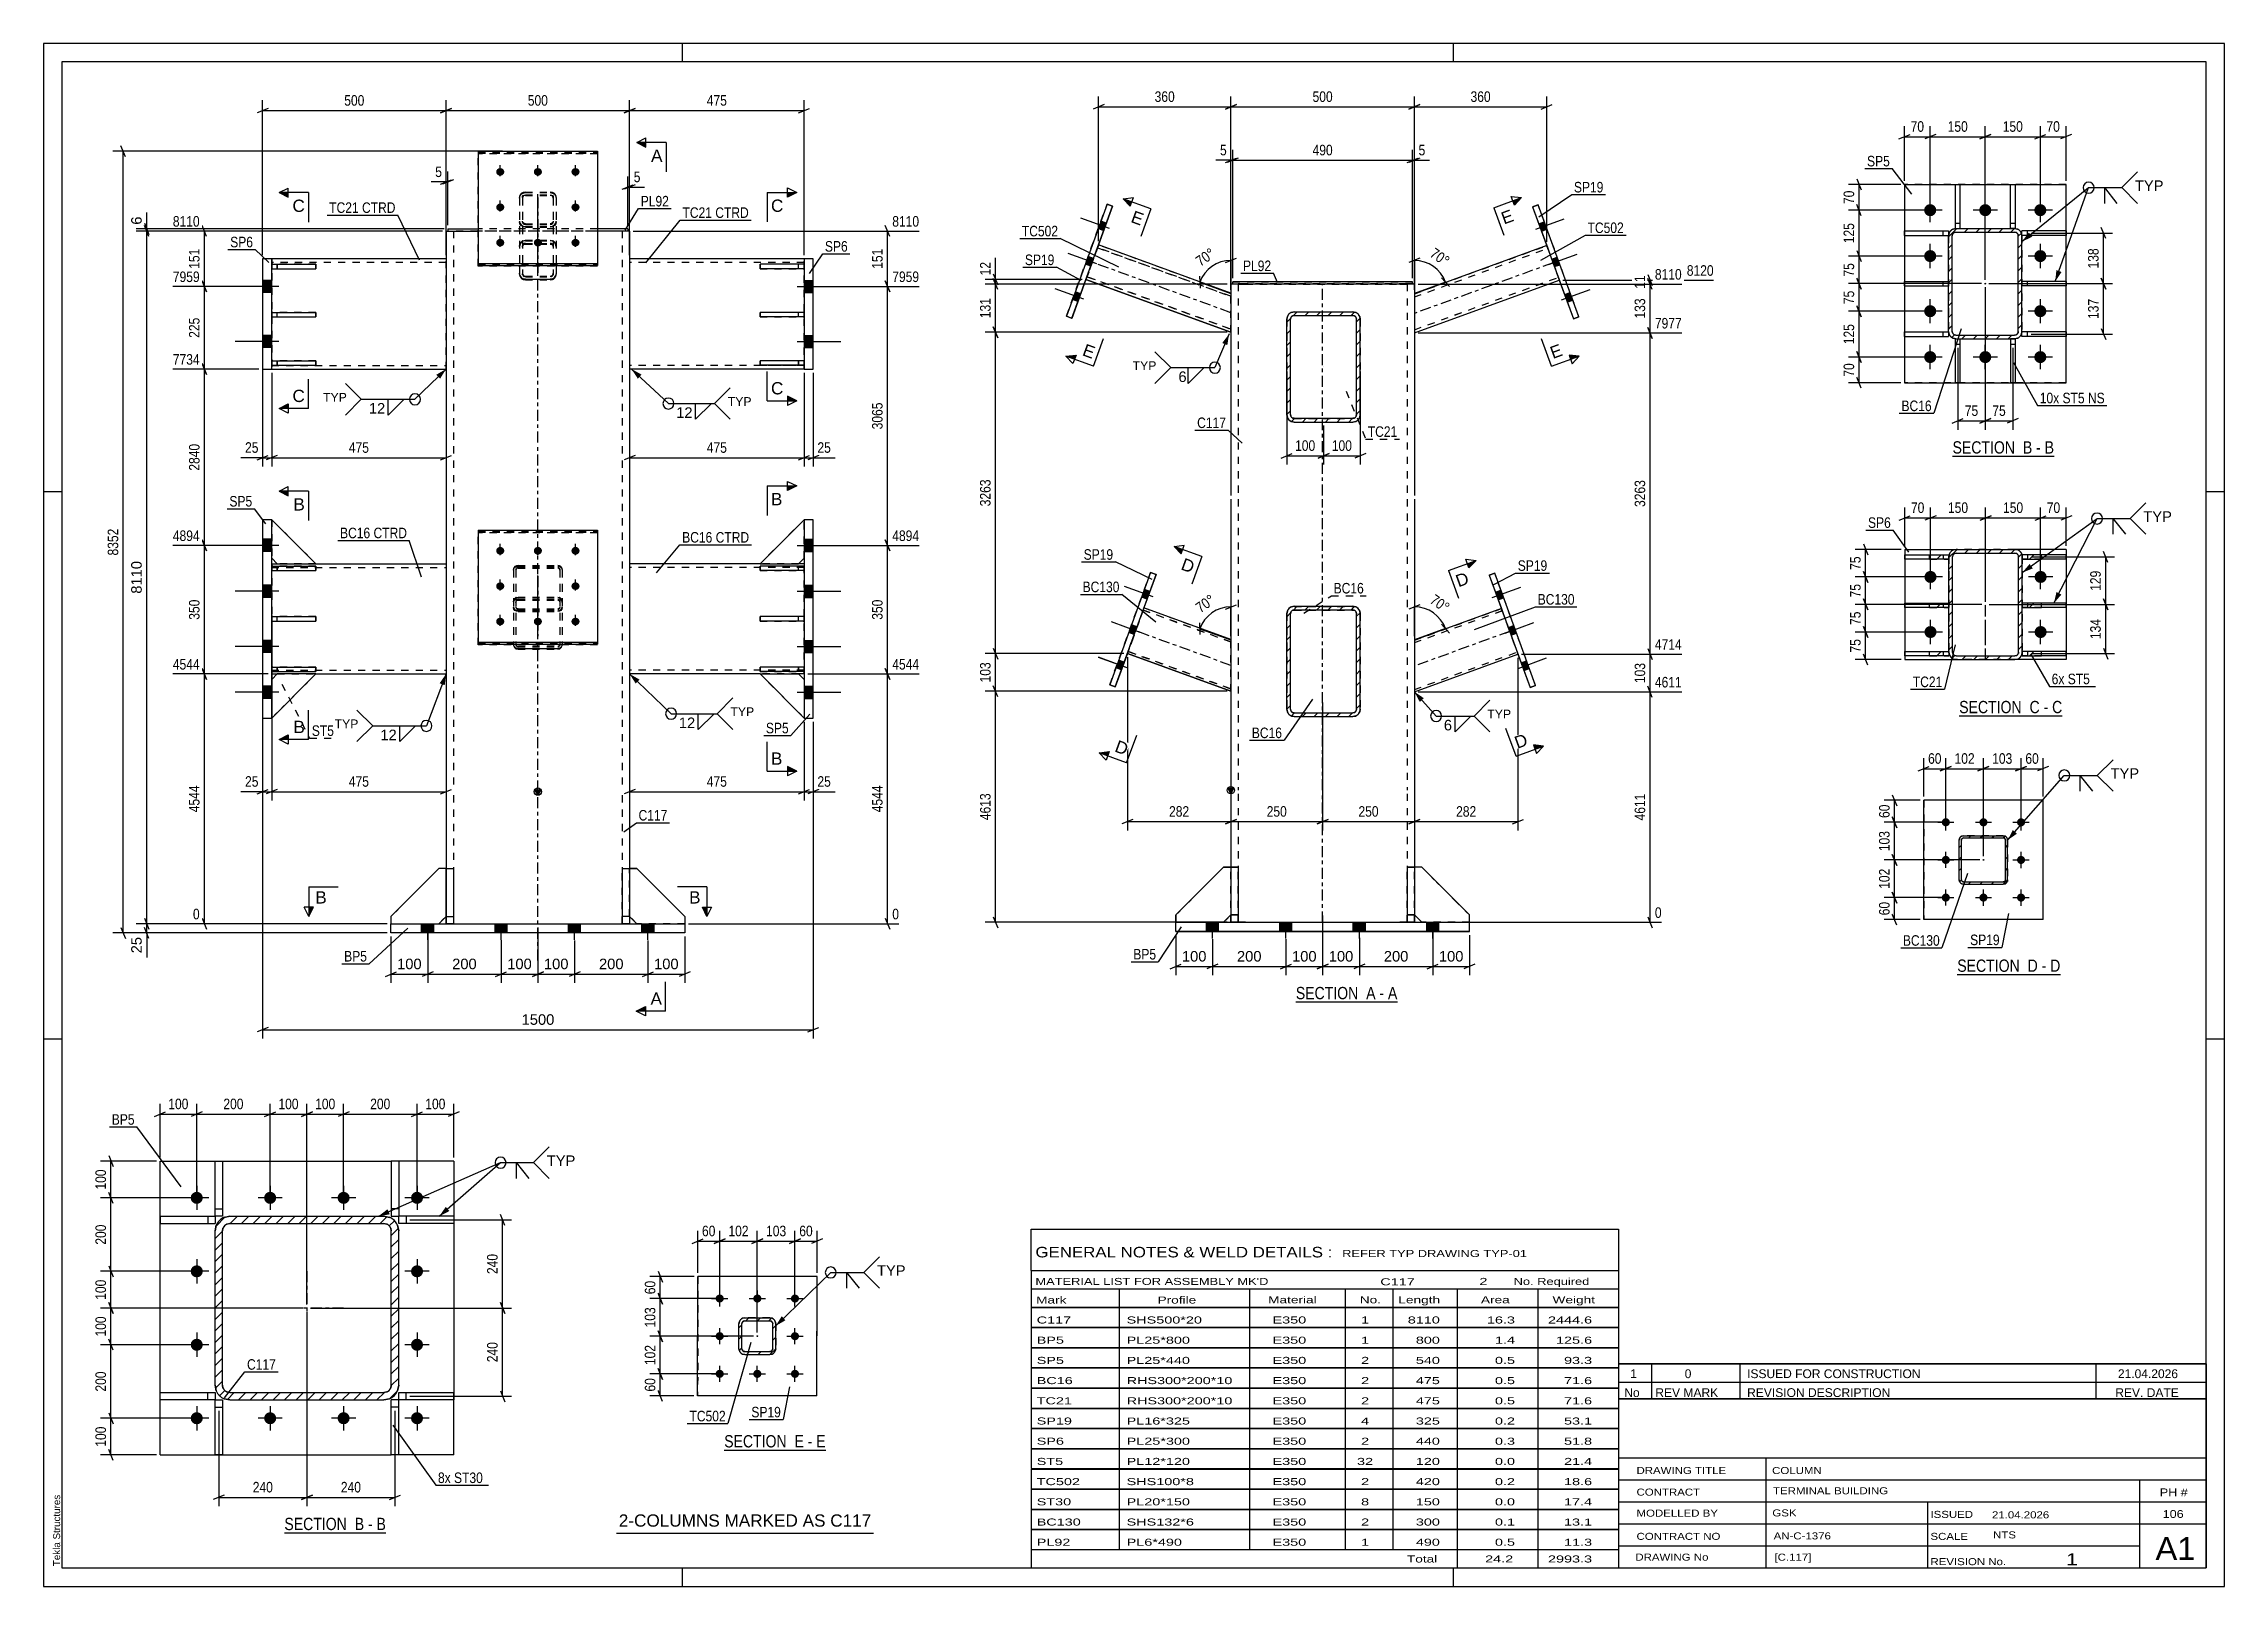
# Model space of a CAD drawing. Header units: millimetres. Extents: x -135 to 459, y -180 to 240.
import ezdxf

# ---------------------------------------------------------------- set-up
doc = ezdxf.new("R2010")
doc.units = ezdxf.units.MM
doc.linetypes.add('DXK_LINE_DOT2', pattern=[3.9198, 1.9599, -1.9599])
doc.linetypes.add('DXK_LINE_DOT3', pattern=[5.9187, 2.979, -0.9799, 0.9799, -0.9799])
doc.styles.add('Arial', font='ARIAL.TTF', dxfattribs={"height": 0.2})
doc.styles.add('Arial Narrow', font='ARIALN.TTF', dxfattribs={"height": 0.2})

# ---------------------------------------------------------------- blocks, each defined once
blk = doc.blocks.new('Unknown-284869733-1134')
at = {"color": 5, "linetype": 'Continuous'}
for p, q in [((459.38, 239.6), (-134.62, 239.6)), ((-134.62, 239.6), (-134.62, -180.4)), ((39.38, 234.6), (39.38, 239.6)), ((249.38, 234.6), (249.38, 239.6)), ((459.38, -180.4), (459.38, 239.6)), ((454.38, 234.6), (-129.62, 234.6)), ((-129.62, 234.6), (-129.62, -175.4)), ((454.38, -175.4), (454.38, 234.6)), ((-129.62, 117.6), (-134.62, 117.6)), ((459.38, 117.6), (454.38, 117.6)), ((-129.62, -31.4), (-134.62, -31.4)), ((459.38, -31.4), (454.38, -31.4)), ((-129.62, -175.4), (454.38, -175.4)), ((39.38, -180.4), (39.38, -175.4)), ((249.38, -180.4), (249.38, -175.4)), ((-134.62, -180.4), (459.38, -180.4))]:
    blk.add_line(p, q, dxfattribs=at)
at = {"color": 174, "linetype": 'Continuous', "style": 'Arial'}
blk.add_text('Tekla Structures', height=1.9102, rotation=90, dxfattribs=at).set_placement((-130.12, -174.9))
blk = doc.blocks.new('Unknown-284869733-11 - 7191')
at = {"color": 6, "linetype": 'Continuous'}
blk.add_line((-69.04, -165.83), (-41.39, -165.83), dxfattribs=at)
at = {"color": 0, "linetype": 'Continuous'}
blk.add_wipeout([(-50.93, -165.08), (-50.93, -161.58), (-69.04, -161.58), (-69.04, -165.08)], dxfattribs=at)
blk.add_wipeout([(-47.32, -165.08), (-47.32, -161.58), (-49.88, -161.58), (-49.88, -165.08)], dxfattribs=at)
at = {"color": 7, "linetype": 'Continuous', "style": 'Arial Narrow'}
blk.add_text('SECTION ', height=3.34, dxfattribs=at).set_placement((-69.04, -165.08))
at = {"color": 0, "linetype": 'Continuous'}
blk.add_wipeout([(-45, -165.08), (-45, -161.58), (-46.27, -161.58), (-46.27, -165.08)], dxfattribs=at)
at = {"color": 7, "linetype": 'Continuous', "style": 'Arial Narrow'}
blk.add_text('B', height=3.34, dxfattribs=at).set_placement((-49.88, -165.08))
at = {"color": 0, "linetype": 'Continuous'}
blk.add_wipeout([(-41.39, -165.08), (-41.39, -161.58), (-43.95, -161.58), (-43.95, -165.08)], dxfattribs=at)
at = {"color": 7, "linetype": 'Continuous', "style": 'Arial Narrow'}
for s, p in [('-', (-46.27, -165.08)), ('B', (-43.95, -165.08))]:
    blk.add_text(s, height=3.34, dxfattribs=at).set_placement(p)
blk = doc.blocks.new('Unknown-284869733-13 - 7666')
at = {"color": 6, "linetype": 'Continuous'}
blk.add_line((386.63, -13.84), (414.7, -13.84), dxfattribs=at)
at = {"color": 0, "linetype": 'Continuous'}
blk.add_wipeout([(404.74, -13.09), (404.74, -9.59), (386.63, -9.59), (386.63, -13.09)], dxfattribs=at)
blk.add_wipeout([(408.56, -13.09), (408.56, -9.59), (405.79, -9.59), (405.79, -13.09)], dxfattribs=at)
at = {"color": 7, "linetype": 'Continuous', "style": 'Arial Narrow'}
blk.add_text('SECTION ', height=3.34, dxfattribs=at).set_placement((386.63, -13.09))
at = {"color": 0, "linetype": 'Continuous'}
blk.add_wipeout([(410.88, -13.09), (410.88, -9.59), (409.61, -9.59), (409.61, -13.09)], dxfattribs=at)
at = {"color": 7, "linetype": 'Continuous', "style": 'Arial Narrow'}
blk.add_text('D', height=3.34, dxfattribs=at).set_placement((405.79, -13.09))
at = {"color": 0, "linetype": 'Continuous'}
blk.add_wipeout([(414.7, -13.09), (414.7, -9.59), (411.93, -9.59), (411.93, -13.09)], dxfattribs=at)
at = {"color": 7, "linetype": 'Continuous', "style": 'Arial Narrow'}
for s, p in [('-', (409.61, -13.09)), ('D', (411.93, -13.09))]:
    blk.add_text(s, height=3.34, dxfattribs=at).set_placement(p)
blk = doc.blocks.new('Unknown-284869733-14 - 2256')
at = {"color": 6, "linetype": 'Continuous'}
blk.add_line((385.34, 127.25), (412.98, 127.25), dxfattribs=at)
at = {"color": 0, "linetype": 'Continuous'}
blk.add_wipeout([(403.45, 128), (403.45, 131.5), (385.34, 131.5), (385.34, 128)], dxfattribs=at)
blk.add_wipeout([(407.05, 128), (407.05, 131.5), (404.5, 131.5), (404.5, 128)], dxfattribs=at)
at = {"color": 7, "linetype": 'Continuous', "style": 'Arial Narrow'}
blk.add_text('SECTION ', height=3.34, dxfattribs=at).set_placement((385.34, 128))
at = {"color": 0, "linetype": 'Continuous'}
blk.add_wipeout([(409.38, 128), (409.38, 131.5), (408.1, 131.5), (408.1, 128)], dxfattribs=at)
at = {"color": 7, "linetype": 'Continuous', "style": 'Arial Narrow'}
blk.add_text('B', height=3.34, dxfattribs=at).set_placement((404.5, 128))
at = {"color": 0, "linetype": 'Continuous'}
blk.add_wipeout([(412.98, 128), (412.98, 131.5), (410.43, 131.5), (410.43, 128)], dxfattribs=at)
at = {"color": 7, "linetype": 'Continuous', "style": 'Arial Narrow'}
for s, p in [('B', (410.43, 128)), ('-', (408.1, 128))]:
    blk.add_text(s, height=3.34, dxfattribs=at).set_placement(p)
blk = doc.blocks.new('Unknown-284869733-15 - 2042')
at = {"color": 6, "linetype": 'Continuous'}
blk.add_line((387.15, 56.57), (415.22, 56.57), dxfattribs=at)
at = {"color": 0, "linetype": 'Continuous'}
blk.add_wipeout([(405.26, 57.32), (405.26, 60.82), (387.15, 60.82), (387.15, 57.32)], dxfattribs=at)
blk.add_wipeout([(409.08, 57.32), (409.08, 60.82), (406.31, 60.82), (406.31, 57.32)], dxfattribs=at)
at = {"color": 7, "linetype": 'Continuous', "style": 'Arial Narrow'}
blk.add_text('SECTION ', height=3.34, dxfattribs=at).set_placement((387.15, 57.32))
at = {"color": 0, "linetype": 'Continuous'}
blk.add_wipeout([(411.4, 57.32), (411.4, 60.82), (410.13, 60.82), (410.13, 57.32)], dxfattribs=at)
at = {"color": 7, "linetype": 'Continuous', "style": 'Arial Narrow'}
blk.add_text('C', height=3.34, dxfattribs=at).set_placement((406.31, 57.32))
at = {"color": 0, "linetype": 'Continuous'}
blk.add_wipeout([(415.22, 57.32), (415.22, 60.82), (412.45, 60.82), (412.45, 57.32)], dxfattribs=at)
at = {"color": 7, "linetype": 'Continuous', "style": 'Arial Narrow'}
for s, p in [('C', (412.45, 57.32)), ('-', (410.13, 57.32))]:
    blk.add_text(s, height=3.34, dxfattribs=at).set_placement(p)
blk = doc.blocks.new('Unknown-284869733-16 - 7795')
at = {"color": 6, "linetype": 'Continuous'}
blk.add_line((50.76, -143.32), (78.4, -143.32), dxfattribs=at)
at = {"color": 0, "linetype": 'Continuous'}
blk.add_wipeout([(68.86, -142.57), (68.86, -139.07), (50.76, -139.07), (50.76, -142.57)], dxfattribs=at)
blk.add_wipeout([(72.47, -142.57), (72.47, -139.07), (69.91, -139.07), (69.91, -142.57)], dxfattribs=at)
at = {"color": 7, "linetype": 'Continuous', "style": 'Arial Narrow'}
blk.add_text('SECTION ', height=3.34, dxfattribs=at).set_placement((50.76, -142.57))
at = {"color": 0, "linetype": 'Continuous'}
blk.add_wipeout([(74.8, -142.57), (74.8, -139.07), (73.52, -139.07), (73.52, -142.57)], dxfattribs=at)
at = {"color": 7, "linetype": 'Continuous', "style": 'Arial Narrow'}
blk.add_text('E', height=3.34, dxfattribs=at).set_placement((69.91, -142.57))
at = {"color": 0, "linetype": 'Continuous'}
blk.add_wipeout([(78.4, -142.57), (78.4, -139.07), (75.85, -139.07), (75.85, -142.57)], dxfattribs=at)
at = {"color": 7, "linetype": 'Continuous', "style": 'Arial Narrow'}
for s, p in [('-', (73.52, -142.57)), ('E', (75.85, -142.57))]:
    blk.add_text(s, height=3.34, dxfattribs=at).set_placement(p)
blk = doc.blocks.new('Unknown-284869733-17 - 2499')
at = {"color": 6, "linetype": 'Continuous'}
blk.add_line((206.46, -21.3), (234.11, -21.3), dxfattribs=at)
at = {"color": 0, "linetype": 'Continuous'}
blk.add_wipeout([(224.57, -20.55), (224.57, -17.05), (206.46, -17.05), (206.46, -20.55)], dxfattribs=at)
blk.add_wipeout([(228.17, -20.55), (228.17, -17.05), (225.62, -17.05), (225.62, -20.55)], dxfattribs=at)
at = {"color": 7, "linetype": 'Continuous', "style": 'Arial Narrow'}
blk.add_text('SECTION ', height=3.34, dxfattribs=at).set_placement((206.46, -20.55))
at = {"color": 0, "linetype": 'Continuous'}
blk.add_wipeout([(230.5, -20.55), (230.5, -17.05), (229.22, -17.05), (229.22, -20.55)], dxfattribs=at)
at = {"color": 7, "linetype": 'Continuous', "style": 'Arial Narrow'}
blk.add_text('A', height=3.34, dxfattribs=at).set_placement((225.62, -20.55))
at = {"color": 0, "linetype": 'Continuous'}
blk.add_wipeout([(234.11, -20.55), (234.11, -17.05), (231.55, -17.05), (231.55, -20.55)], dxfattribs=at)
at = {"color": 7, "linetype": 'Continuous', "style": 'Arial Narrow'}
for s, p in [('A', (231.55, -20.55)), ('-', (229.22, -20.55))]:
    blk.add_text(s, height=3.34, dxfattribs=at).set_placement(p)
blk = doc.blocks.new('Part-284869733-7199 - 7191')
at = {"color": 2, "linetype": 'Continuous'}
for p, q in [((-39.91, -144.63), (-39.91, -129.63)), ((-37.91, -129.63), (-39.91, -129.63)), ((-37.91, -144.63), (-37.91, -129.63)), ((-37.91, -131.63), (-39.91, -131.63)), ((-37.91, -144.63), (-39.91, -144.63))]:
    blk.add_line(p, q, dxfattribs=at)
blk = doc.blocks.new('Part-284869733-7196 - 7191')
at = {"color": 2, "linetype": 'Continuous'}
for p, q in [((-102.91, -64.63), (-87.91, -64.63)), ((-102.91, -144.63), (-102.91, -64.63)), ((-85.91, -64.63), (-39.91, -64.63)), ((-22.91, -64.63), (-37.91, -64.63)), ((-22.91, -64.63), (-22.91, -79.63)), ((-22.91, -81.63), (-22.91, -127.63)), ((-22.91, -144.63), (-22.91, -129.63)), ((-102.91, -144.63), (-87.91, -144.63)), ((-85.91, -144.63), (-39.91, -144.63)), ((-22.91, -144.63), (-37.91, -144.63))]:
    blk.add_line(p, q, dxfattribs=at)
at = {"color": 7, "linetype": 'DXK_LINE_DOT2'}
for p, q in [((-87.91, -64.63), (-85.91, -64.63)), ((-37.91, -64.63), (-39.91, -64.63)), ((-22.91, -79.63), (-22.91, -81.63)), ((-22.91, -129.63), (-22.91, -127.63)), ((-87.91, -144.63), (-85.91, -144.63)), ((-37.91, -144.63), (-39.91, -144.63))]:
    blk.add_line(p, q, dxfattribs=at)
blk = doc.blocks.new('Part-284869733-7197 - 7191')
at = {"color": 2, "linetype": 'Continuous'}
for p, q in [((-39.91, -64.63), (-39.91, -79.63)), ((-37.91, -64.63), (-39.91, -64.63)), ((-37.91, -64.63), (-37.91, -79.63)), ((-37.91, -77.63), (-39.91, -77.63)), ((-39.91, -79.63), (-37.91, -79.63))]:
    blk.add_line(p, q, dxfattribs=at)
blk = doc.blocks.new('Part-284869733-7198 - 7191')
at = {"color": 2, "linetype": 'Continuous'}
for p, q in [((-22.91, -79.63), (-37.91, -79.63)), ((-37.91, -81.63), (-37.91, -79.63)), ((-22.91, -81.63), (-37.91, -81.63)), ((-35.91, -79.63), (-35.91, -81.63)), ((-22.91, -79.63), (-22.91, -81.63))]:
    blk.add_line(p, q, dxfattribs=at)
blk = doc.blocks.new('Part-284869733-7200 - 7191')
at = {"color": 2, "linetype": 'Continuous'}
for p, q in [((-37.91, -129.63), (-37.91, -127.63)), ((-37.91, -127.63), (-22.91, -127.63)), ((-22.91, -129.63), (-37.91, -129.63)), ((-35.91, -129.63), (-35.91, -127.63)), ((-22.91, -127.63), (-22.91, -129.63))]:
    blk.add_line(p, q, dxfattribs=at)
blk = doc.blocks.new('Part-284869733-7201 - 7191')
at = {"color": 2, "linetype": 'Continuous'}
for p, q in [((-87.91, -79.63), (-87.91, -64.63)), ((-87.91, -64.63), (-85.91, -64.63)), ((-85.91, -64.63), (-85.91, -79.63)), ((-87.91, -77.63), (-85.91, -77.63)), ((-85.91, -79.63), (-87.91, -79.63))]:
    blk.add_line(p, q, dxfattribs=at)
blk = doc.blocks.new('Part-284869733-7202 - 7191')
at = {"color": 2, "linetype": 'Continuous'}
for p, q in [((-102.91, -79.63), (-102.91, -81.63)), ((-102.91, -79.63), (-87.91, -79.63)), ((-102.91, -81.63), (-87.91, -81.63)), ((-89.91, -79.63), (-89.91, -81.63)), ((-87.91, -79.63), (-87.91, -81.63))]:
    blk.add_line(p, q, dxfattribs=at)
blk = doc.blocks.new('Part-284869733-7203 - 7191')
at = {"color": 2, "linetype": 'Continuous'}
for p, q in [((-87.91, -144.63), (-87.91, -129.63)), ((-87.91, -129.63), (-85.91, -129.63)), ((-85.91, -129.63), (-85.91, -144.63)), ((-87.91, -131.63), (-85.91, -131.63)), ((-85.91, -144.63), (-87.91, -144.63))]:
    blk.add_line(p, q, dxfattribs=at)
blk = doc.blocks.new('Part-284869733-7204 - 7191')
at = {"color": 2, "linetype": 'Continuous'}
for p, q in [((-102.91, -129.63), (-102.91, -127.63)), ((-102.91, -127.63), (-87.91, -127.63)), ((-87.91, -129.63), (-102.91, -129.63)), ((-89.91, -129.63), (-89.91, -127.63)), ((-87.91, -127.63), (-87.91, -129.63))]:
    blk.add_line(p, q, dxfattribs=at)
blk = doc.blocks.new('Part-284869733-7240 - 7191')
at = {"linetype": 'Continuous'}
h = blk.add_hatch(dxfattribs=at)
h.set_pattern_fill('', scale=0.7, style=0, pattern_type=0)
h.set_pattern_definition([(45, (-40.383, -129.3293), (-1.571545, 1.571545), [])])
h.paths.add_polyline_path([(-41.91, -129.63), (-40.38, -129.33), (-39.09, -128.46), (-38.22, -127.16), (-37.91, -125.63), (-37.91, -83.63), (-38.22, -82.1), (-39.09, -80.81), (-40.38, -79.94), (-41.91, -79.63), (-83.91, -79.63), (-85.44, -79.94), (-86.74, -80.81), (-87.61, -82.1), (-87.91, -83.63), (-87.91, -125.63), (-87.61, -127.16), (-86.74, -128.46), (-85.44, -129.33), (-83.91, -129.63)])
h.paths.add_polyline_path([(-84.68, -127.48), (-85.33, -127.05), (-85.76, -126.4), (-85.91, -125.63), (-85.91, -83.63), (-85.76, -82.87), (-85.33, -82.22), (-84.68, -81.79), (-83.91, -81.63), (-41.91, -81.63), (-41.15, -81.79), (-40.5, -82.22), (-40.07, -82.87), (-39.91, -83.63), (-39.91, -125.63), (-40.07, -126.4), (-40.5, -127.05), (-41.15, -127.48), (-41.91, -127.63), (-83.91, -127.63)])
at = {"color": 7, "linetype": 'DXK_LINE_DOT2'}
for p, q in [((-87.91, -83.63), (-87.61, -82.1)), ((-85.76, -82.87), (-85.91, -83.63)), ((-85.44, -79.94), (-83.91, -79.63)), ((-83.91, -81.63), (-84.68, -81.79)), ((-83.91, -79.63), (-41.91, -79.63)), ((-83.91, -81.63), (-41.91, -81.63)), ((-41.91, -79.63), (-40.38, -79.94)), ((-41.15, -81.79), (-41.91, -81.63)), ((-39.91, -83.63), (-40.07, -82.87)), ((-38.22, -82.1), (-37.91, -83.63)), ((-87.91, -125.63), (-87.91, -83.63)), ((-85.91, -125.63), (-85.91, -83.63)), ((-39.91, -125.63), (-39.91, -83.63)), ((-37.91, -125.63), (-37.91, -83.63)), ((-87.61, -127.16), (-87.91, -125.63)), ((-85.91, -125.63), (-85.76, -126.4)), ((-83.91, -129.63), (-85.44, -129.33)), ((-84.68, -127.48), (-83.91, -127.63)), ((-83.91, -127.63), (-41.91, -127.63)), ((-83.91, -129.63), (-41.91, -129.63)), ((-41.91, -127.63), (-41.15, -127.48)), ((-40.38, -129.33), (-41.91, -129.63)), ((-40.07, -126.4), (-39.91, -125.63)), ((-37.91, -125.63), (-38.22, -127.16))]:
    blk.add_line(p, q, dxfattribs=at)
at = {"color": 2, "linetype": 'Continuous'}
for p, q in [((-87.61, -82.1), (-87.91, -83.63)), ((-85.91, -83.63), (-85.76, -82.87)), ((-83.91, -79.63), (-85.44, -79.94)), ((-84.68, -81.79), (-83.91, -81.63)), ((-83.91, -79.63), (-41.91, -79.63)), ((-83.91, -81.63), (-41.91, -81.63)), ((-40.38, -79.94), (-41.91, -79.63)), ((-41.91, -81.63), (-41.15, -81.79)), ((-40.07, -82.87), (-39.91, -83.63)), ((-37.91, -83.63), (-38.22, -82.1)), ((-87.91, -125.63), (-87.91, -83.63)), ((-85.91, -125.63), (-85.91, -83.63)), ((-39.91, -125.63), (-39.91, -83.63)), ((-37.91, -125.63), (-37.91, -83.63)), ((-87.91, -125.63), (-87.61, -127.16)), ((-85.76, -126.4), (-85.91, -125.63)), ((-85.44, -129.33), (-83.91, -129.63)), ((-83.91, -127.63), (-84.68, -127.48)), ((-83.91, -127.63), (-41.91, -127.63)), ((-83.91, -129.63), (-41.91, -129.63)), ((-41.15, -127.48), (-41.91, -127.63)), ((-41.91, -129.63), (-40.38, -129.33)), ((-39.91, -125.63), (-40.07, -126.4)), ((-38.22, -127.16), (-37.91, -125.63))]:
    blk.add_line(p, q, dxfattribs=at)
at = {"color": 7, "linetype": 'DXK_LINE_DOT3'}
for p, q in [((-62.91, -94.63), (-62.91, -114.63)), ((-52.91, -104.63), (-72.91, -104.63))]:
    blk.add_line(p, q, dxfattribs=at)
at = {"color": 7, "linetype": 'DXK_LINE_DOT2'}
for centre, radius, start, end in [((-83.91, -83.63), 4, 112.5, 157.5), ((-83.91, -83.63), 2, 112.5, 157.5), ((-41.91, -83.63), 2, 22.5, 67.5), ((-41.91, -83.63), 4, 22.5, 67.5), ((-83.91, -125.63), 4, 202.5, 247.5), ((-83.91, -125.63), 2, 202.5, 247.5), ((-41.91, -125.63), 2, 292.5, 337.5), ((-41.91, -125.63), 4, 292.5, 337.5)]:
    blk.add_arc(centre, radius, start, end, dxfattribs=at)
at = {"color": 2, "linetype": 'Continuous'}
for centre, radius, start, end in [((-83.91, -83.63), 4, 112.5, 157.5), ((-83.91, -83.63), 2, 112.5, 157.5), ((-41.91, -83.63), 2, 22.5, 67.5), ((-41.91, -83.63), 4, 22.5, 67.5), ((-83.91, -125.63), 4, 202.5, 247.5), ((-83.91, -125.63), 2, 202.5, 247.5), ((-41.91, -125.63), 2, 292.5, 337.5), ((-41.91, -125.63), 4, 292.5, 337.5)]:
    blk.add_arc(centre, radius, start, end, dxfattribs=at)
blk = doc.blocks.new('Bolt-284869733-7241 - 7191')
at = {"linetype": 'Continuous'}
for points in [[(-91.26, -74.63, -1), (-94.56, -74.63, -1)], [(-71.26, -74.63, -1), (-74.56, -74.63, -1)], [(-51.26, -74.63, -1), (-54.56, -74.63, -1)], [(-31.26, -74.63, -1), (-34.56, -74.63, -1)], [(-91.26, -94.63, -1), (-94.56, -94.63, -1)], [(-31.26, -94.63, -1), (-34.56, -94.63, -1)], [(-91.26, -114.63, -1), (-94.56, -114.63, -1)], [(-31.26, -114.63, -1), (-34.56, -114.63, -1)], [(-91.26, -134.63, -1), (-94.56, -134.63, -1)], [(-71.26, -134.63, -1), (-74.56, -134.63, -1)], [(-51.26, -134.63, -1), (-54.56, -134.63, -1)], [(-31.26, -134.63, -1), (-34.56, -134.63, -1)]]:
    blk.add_hatch(color=1, dxfattribs=at).paths.add_polyline_path(points)
at = {"color": 1, "linetype": 'Continuous'}
for p, q in [((-89.61, -74.63), (-96.21, -74.63)), ((-92.91, -71.33), (-92.91, -77.93)), ((-69.61, -74.63), (-76.21, -74.63)), ((-72.91, -71.33), (-72.91, -77.93)), ((-49.61, -74.63), (-56.21, -74.63)), ((-52.91, -71.33), (-52.91, -77.93)), ((-29.61, -74.63), (-36.21, -74.63)), ((-32.91, -71.33), (-32.91, -77.93)), ((-89.61, -94.63), (-96.21, -94.63)), ((-92.91, -91.33), (-92.91, -97.93)), ((-29.61, -94.63), (-36.21, -94.63)), ((-32.91, -91.33), (-32.91, -97.93)), ((-92.91, -111.33), (-92.91, -117.93)), ((-32.91, -111.33), (-32.91, -117.93)), ((-89.61, -114.63), (-96.21, -114.63)), ((-29.61, -114.63), (-36.21, -114.63)), ((-89.61, -134.63), (-96.21, -134.63)), ((-92.91, -131.33), (-92.91, -137.93)), ((-69.61, -134.63), (-76.21, -134.63)), ((-72.91, -131.33), (-72.91, -137.93)), ((-49.61, -134.63), (-56.21, -134.63)), ((-52.91, -131.33), (-52.91, -137.93)), ((-29.61, -134.63), (-36.21, -134.63)), ((-32.91, -131.33), (-32.91, -137.93))]:
    blk.add_line(p, q, dxfattribs=at)
blk = doc.blocks.new('Part-284869733-2957 - 2953')
at = {"color": 2, "linetype": 'Continuous'}
for p, q in [((72.53, 166.38), (60.53, 166.38)), ((60.53, 165.18), (60.53, 166.38)), ((72.53, 166.38), (72.53, 165.18)), ((72.53, 165.18), (60.53, 165.18))]:
    blk.add_line(p, q, dxfattribs=at)
at = {"color": 7, "linetype": 'DXK_LINE_DOT2'}
blk.add_line((71.03, 165.18), (71.03, 166.38), dxfattribs=at)
blk = doc.blocks.new('Bolt-284869733-3130 - 2953')
at = {"linetype": 'Continuous'}
for points in [[(-28.35, 0), (-31.65, 0), (-31.65, -2.5), (-28.35, -2.5)], [(-28.35, 0), (-31.65, 0), (-31.65, -2.5), (-28.35, -2.5)], [(-28.35, 0), (-31.65, 0), (-31.65, -2.5), (-28.35, -2.5)], [(-28.35, 0), (-31.65, 0), (-31.65, -2.5), (-28.35, -2.5)], [(-8.35, 0), (-11.65, 0), (-11.65, -2.5), (-8.35, -2.5)], [(-8.35, 0), (-11.65, 0), (-11.65, -2.5), (-8.35, -2.5)], [(11.65, 0), (8.35, 0), (8.35, -2.5), (11.65, -2.5)], [(11.65, 0), (8.35, 0), (8.35, -2.5), (11.65, -2.5)], [(31.65, 0), (28.35, 0), (28.35, -2.5), (31.65, -2.5)], [(31.65, 0), (28.35, 0), (28.35, -2.5), (31.65, -2.5)], [(31.65, 0), (28.35, 0), (28.35, -2.5), (31.65, -2.5)], [(31.65, 0), (28.35, 0), (28.35, -2.5), (31.65, -2.5)]]:
    blk.add_hatch(color=1, dxfattribs=at).paths.add_polyline_path(points)
at = {"color": 1, "linetype": 'Continuous'}
for p, q in [((-31.65, -2.5), (-31.65, 0)), ((-31.65, -2.5), (-31.65, 0)), ((-31.65, -2.5), (-31.65, 0)), ((-31.65, -2.5), (-31.65, 0)), ((-30, -4.4), (-30, 0)), ((-30, -4.4), (-30, 0)), ((-30, -4.4), (-30, 0)), ((-30, -4.4), (-30, 0)), ((-28.35, -2.5), (-28.35, 0)), ((-28.35, -2.5), (-28.35, 0)), ((-28.35, -2.5), (-28.35, 0)), ((-28.35, -2.5), (-28.35, 0)), ((-11.65, -2.5), (-11.65, 0)), ((-11.65, -2.5), (-11.65, 0)), ((-10, -4.4), (-10, 0)), ((-10, -4.4), (-10, 0)), ((-8.35, -2.5), (-8.35, 0)), ((-8.35, -2.5), (-8.35, 0)), ((8.35, -2.5), (8.35, 0)), ((8.35, -2.5), (8.35, 0)), ((10, -4.4), (10, 0)), ((10, -4.4), (10, 0)), ((11.65, -2.5), (11.65, 0)), ((11.65, -2.5), (11.65, 0)), ((28.35, -2.5), (28.35, 0)), ((28.35, -2.5), (28.35, 0)), ((28.35, -2.5), (28.35, 0)), ((28.35, -2.5), (28.35, 0)), ((30, -4.4), (30, 0)), ((30, -4.4), (30, 0)), ((30, -4.4), (30, 0)), ((30, -4.4), (30, 0)), ((31.65, -2.5), (31.65, 0)), ((31.65, -2.5), (31.65, 0)), ((31.65, -2.5), (31.65, 0)), ((31.65, -2.5), (31.65, 0))]:
    blk.add_line(p, q, dxfattribs=at)
blk = doc.blocks.new('Part-284869733-2955 - 2953')
at = {"color": 2, "linetype": 'Continuous'}
for p, q in [((72.53, 153.23), (60.53, 153.23)), ((60.53, 152.03), (60.53, 153.23)), ((72.53, 152.03), (60.53, 152.03)), ((72.53, 153.23), (72.53, 152.03))]:
    blk.add_line(p, q, dxfattribs=at)
at = {"color": 7, "linetype": 'DXK_LINE_DOT2'}
blk.add_line((71.03, 152.03), (71.03, 153.23), dxfattribs=at)
blk = doc.blocks.new('Part-284869733-2956 - 2953')
at = {"color": 2, "linetype": 'Continuous'}
for p, q in [((72.53, 179.53), (60.53, 179.53)), ((60.53, 178.33), (60.53, 179.53)), ((72.53, 178.33), (60.53, 178.33)), ((72.53, 179.53), (72.53, 178.33))]:
    blk.add_line(p, q, dxfattribs=at)
at = {"color": 7, "linetype": 'DXK_LINE_DOT2'}
blk.add_line((71.03, 178.33), (71.03, 179.53), dxfattribs=at)
blk = doc.blocks.new('Part-284869733-3073 - 2953')
at = {"color": 2, "linetype": 'Continuous'}
for p, q in [((72.53, 181), (72.53, 151)), ((75.03, 181), (72.53, 181)), ((75.03, 151), (75.03, 181)), ((72.53, 151), (75.03, 151))]:
    blk.add_line(p, q, dxfattribs=at)
blk = doc.blocks.new('Bolt-284869733-3135 - 2953')
at = {"linetype": 'Continuous'}
for points in [[(72.53, 175.15), (72.53, 171.85), (75.03, 171.85), (75.03, 175.15)], [(72.53, 175.15), (72.53, 171.85), (75.03, 171.85), (75.03, 175.15)], [(72.53, 160.15), (72.53, 156.85), (75.03, 156.85), (75.03, 160.15)], [(72.53, 160.15), (72.53, 156.85), (75.03, 156.85), (75.03, 160.15)]]:
    blk.add_hatch(color=1, dxfattribs=at).paths.add_polyline_path(points)
at = {"color": 1, "linetype": 'Continuous'}
for p, q in [((70.63, 173.5), (82.53, 173.5)), ((70.63, 173.5), (82.53, 173.5)), ((72.53, 175.15), (75.03, 175.15)), ((72.53, 175.15), (75.03, 175.15)), ((72.53, 171.85), (75.03, 171.85)), ((72.53, 171.85), (75.03, 171.85)), ((70.63, 158.5), (82.53, 158.5)), ((70.63, 158.5), (82.53, 158.5)), ((72.53, 160.15), (75.03, 160.15)), ((72.53, 160.15), (75.03, 160.15)), ((72.53, 156.85), (75.03, 156.85)), ((72.53, 156.85), (75.03, 156.85))]:
    blk.add_line(p, q, dxfattribs=at)
blk = doc.blocks.new('Part-284869733-2966 - 2953')
at = {"color": 2, "linetype": 'Continuous'}
for p, q in [((-16.25, 210.32), (16.25, 210.32)), ((-16.25, 210.32), (-16.25, 179.23)), ((16.25, 210.32), (16.25, 179.23)), ((-16.25, 179.78), (16.25, 179.78)), ((-16.25, 179.23), (16.25, 179.23))]:
    blk.add_line(p, q, dxfattribs=at)
at = {"color": 7, "linetype": 'DXK_LINE_DOT2'}
blk.add_line((-16.25, 209.77), (16.25, 209.77), dxfattribs=at)
blk = doc.blocks.new('Part-284869733-2958 - 2953')
at = {"color": 7, "linetype": 'DXK_LINE_DOT2'}
for p, q in [((72.53, 153.23), (60.53, 153.23)), ((60.53, 153.23), (60.53, 152.03)), ((60.53, 152.03), (72.53, 152.03)), ((71.03, 153.23), (71.03, 152.03)), ((72.53, 152.03), (72.53, 153.23))]:
    blk.add_line(p, q, dxfattribs=at)
blk = doc.blocks.new('Part-284869733-3110 - 2953')
at = {"color": 7, "linetype": 'DXK_LINE_DOT2'}
for p, q in [((-16.25, 75.91), (-16.25, 107)), ((-16.25, 107), (16.25, 107)), ((16.25, 107), (16.25, 75.91)), ((16.25, 106.45), (-16.25, 106.45)), ((-16.25, 76.46), (16.25, 76.46)), ((16.25, 75.91), (-16.25, 75.91))]:
    blk.add_line(p, q, dxfattribs=at)
blk = doc.blocks.new('Part-284869733-2959 - 2953')
at = {"color": 7, "linetype": 'DXK_LINE_DOT2'}
for p, q in [((72.53, 179.53), (60.53, 179.53)), ((60.53, 179.53), (60.53, 178.33)), ((60.53, 178.33), (72.53, 178.33)), ((71.03, 178.33), (71.03, 179.53)), ((72.53, 178.33), (72.53, 179.53))]:
    blk.add_line(p, q, dxfattribs=at)
blk = doc.blocks.new('Part-284869733-2960 - 2953')
at = {"color": 7, "linetype": 'DXK_LINE_DOT2'}
for p, q in [((72.53, 166.38), (60.53, 166.38)), ((60.53, 166.38), (60.53, 165.18)), ((71.03, 165.18), (71.03, 166.38)), ((72.53, 165.18), (72.53, 166.38)), ((60.53, 165.18), (72.53, 165.18))]:
    blk.add_line(p, q, dxfattribs=at)
blk = doc.blocks.new('Bolt-284869733-2961 - 2953')
at = {"linetype": 'Continuous'}
for points in [[(-10.25, 203.65), (-10.48, 203.67), (-10.69, 203.74), (-10.89, 203.84), (-11.06, 203.99), (-11.2, 204.16), (-11.29, 204.36), (-11.34, 204.57), (-11.34, 204.79), (-11.29, 205), (-11.2, 205.2), (-11.06, 205.37), (-10.89, 205.52), (-10.69, 205.62), (-10.48, 205.69), (-10.25, 205.71), (-10.02, 205.69), (-9.8, 205.62), (-9.6, 205.52), (-9.43, 205.37), (-9.29, 205.2), (-9.2, 205), (-9.15, 204.79), (-9.15, 204.57), (-9.2, 204.36), (-9.29, 204.16), (-9.43, 203.99), (-9.6, 203.84), (-9.8, 203.74), (-10.02, 203.67)], [(0, 203.65), (-0.23, 203.67), (-0.44, 203.74), (-0.64, 203.84), (-0.81, 203.99), (-0.95, 204.16), (-1.04, 204.36), (-1.09, 204.57), (-1.09, 204.79), (-1.04, 205), (-0.95, 205.2), (-0.81, 205.37), (-0.64, 205.52), (-0.44, 205.62), (-0.23, 205.69), (0, 205.71), (0.23, 205.69), (0.45, 205.62), (0.65, 205.52), (0.82, 205.37), (0.96, 205.2), (1.05, 205), (1.1, 204.79), (1.1, 204.57), (1.05, 204.36), (0.96, 204.16), (0.82, 203.99), (0.65, 203.84), (0.45, 203.74), (0.23, 203.67)], [(10.25, 203.65), (10.02, 203.67), (9.81, 203.74), (9.61, 203.84), (9.44, 203.99), (9.3, 204.16), (9.21, 204.36), (9.16, 204.57), (9.16, 204.79), (9.21, 205), (9.3, 205.2), (9.44, 205.37), (9.61, 205.52), (9.81, 205.62), (10.02, 205.69), (10.25, 205.71), (10.48, 205.69), (10.7, 205.62), (10.9, 205.52), (11.07, 205.37), (11.21, 205.2), (11.3, 205), (11.35, 204.79), (11.35, 204.57), (11.3, 204.36), (11.21, 204.16), (11.07, 203.99), (10.9, 203.84), (10.7, 203.74), (10.48, 203.67)], [(-10.25, 194.01), (-10.48, 194.04), (-10.69, 194.1), (-10.89, 194.21), (-11.06, 194.36), (-11.2, 194.53), (-11.29, 194.73), (-11.34, 194.94), (-11.34, 195.16), (-11.29, 195.37), (-11.2, 195.56), (-11.06, 195.74), (-10.89, 195.88), (-10.69, 195.99), (-10.48, 196.06), (-10.25, 196.08), (-10.02, 196.06), (-9.8, 195.99), (-9.6, 195.88), (-9.43, 195.74), (-9.29, 195.56), (-9.2, 195.37), (-9.15, 195.16), (-9.15, 194.94), (-9.2, 194.73), (-9.29, 194.53), (-9.43, 194.36), (-9.6, 194.21), (-9.8, 194.1), (-10.02, 194.04)], [(10.25, 194.01), (10.02, 194.04), (9.81, 194.1), (9.61, 194.21), (9.44, 194.36), (9.3, 194.53), (9.21, 194.73), (9.16, 194.94), (9.16, 195.16), (9.21, 195.37), (9.3, 195.56), (9.44, 195.74), (9.61, 195.88), (9.81, 195.99), (10.02, 196.06), (10.25, 196.08), (10.48, 196.06), (10.7, 195.99), (10.9, 195.88), (11.07, 195.74), (11.21, 195.56), (11.3, 195.37), (11.35, 195.16), (11.35, 194.94), (11.3, 194.73), (11.21, 194.53), (11.07, 194.36), (10.9, 194.21), (10.7, 194.1), (10.48, 194.04)], [(-10.25, 184.38), (-10.48, 184.41), (-10.69, 184.47), (-10.89, 184.58), (-11.06, 184.72), (-11.2, 184.9), (-11.29, 185.1), (-11.34, 185.31), (-11.34, 185.52), (-11.29, 185.74), (-11.2, 185.93), (-11.06, 186.11), (-10.89, 186.25), (-10.69, 186.36), (-10.48, 186.43), (-10.25, 186.45), (-10.02, 186.43), (-9.8, 186.36), (-9.6, 186.25), (-9.43, 186.11), (-9.29, 185.93), (-9.2, 185.74), (-9.15, 185.52), (-9.15, 185.31), (-9.2, 185.1), (-9.29, 184.9), (-9.43, 184.72), (-9.6, 184.58), (-9.8, 184.47), (-10.02, 184.41)], [(0, 184.38), (-0.23, 184.41), (-0.44, 184.47), (-0.64, 184.58), (-0.81, 184.72), (-0.95, 184.9), (-1.04, 185.1), (-1.09, 185.31), (-1.09, 185.52), (-1.04, 185.74), (-0.95, 185.93), (-0.81, 186.11), (-0.64, 186.25), (-0.44, 186.36), (-0.23, 186.43), (0, 186.45), (0.23, 186.43), (0.45, 186.36), (0.65, 186.25), (0.82, 186.11), (0.96, 185.93), (1.05, 185.74), (1.1, 185.52), (1.1, 185.31), (1.05, 185.1), (0.96, 184.9), (0.82, 184.72), (0.65, 184.58), (0.45, 184.47), (0.23, 184.41)], [(10.25, 184.38), (10.02, 184.41), (9.81, 184.47), (9.61, 184.58), (9.44, 184.72), (9.3, 184.9), (9.21, 185.1), (9.16, 185.31), (9.16, 185.52), (9.21, 185.74), (9.3, 185.93), (9.44, 186.11), (9.61, 186.25), (9.81, 186.36), (10.02, 186.43), (10.25, 186.45), (10.48, 186.43), (10.7, 186.36), (10.9, 186.25), (11.07, 186.11), (11.21, 185.93), (11.3, 185.74), (11.35, 185.52), (11.35, 185.31), (11.3, 185.1), (11.21, 184.9), (11.07, 184.72), (10.9, 184.58), (10.7, 184.47), (10.48, 184.41)]]:
    blk.add_hatch(color=1, dxfattribs=at).paths.add_polyline_path(points)
at = {"color": 1, "linetype": 'Continuous'}
for p, q in [((-10.25, 203.69), (-10.25, 206.53)), ((0, 203.69), (0, 206.53)), ((10.25, 203.69), (10.25, 206.53)), ((-10.25, 194.06), (-10.25, 196.89)), ((10.25, 194.06), (10.25, 196.89)), ((-10.25, 184.42), (-10.25, 187.26)), ((0, 184.42), (0, 187.26)), ((10.25, 184.42), (10.25, 187.26))]:
    blk.add_line(p, q, dxfattribs=at)
blk = doc.blocks.new('Bolt-284869733-2972 - 2953')
at = {"linetype": 'Continuous'}
for points in [[(-10.25, 100.48), (-10.48, 100.5), (-10.69, 100.57), (-10.89, 100.68), (-11.06, 100.83), (-11.2, 101.01), (-11.29, 101.21), (-11.34, 101.42), (-11.34, 101.64), (-11.29, 101.86), (-11.2, 102.06), (-11.06, 102.24), (-10.89, 102.38), (-10.69, 102.49), (-10.48, 102.56), (-10.25, 102.59), (-10.02, 102.56), (-9.8, 102.49), (-9.6, 102.38), (-9.43, 102.24), (-9.29, 102.06), (-9.2, 101.86), (-9.15, 101.64), (-9.15, 101.42), (-9.2, 101.21), (-9.29, 101.01), (-9.43, 100.83), (-9.6, 100.68), (-9.8, 100.57), (-10.02, 100.5)], [(0, 100.48), (-0.23, 100.5), (-0.44, 100.57), (-0.64, 100.68), (-0.81, 100.83), (-0.95, 101.01), (-1.04, 101.21), (-1.09, 101.42), (-1.09, 101.64), (-1.04, 101.86), (-0.95, 102.06), (-0.81, 102.24), (-0.64, 102.38), (-0.44, 102.49), (-0.23, 102.56), (0, 102.59), (0.23, 102.56), (0.45, 102.49), (0.65, 102.38), (0.82, 102.24), (0.96, 102.06), (1.05, 101.86), (1.1, 101.64), (1.1, 101.42), (1.05, 101.21), (0.96, 101.01), (0.82, 100.83), (0.65, 100.68), (0.45, 100.57), (0.23, 100.5)], [(10.25, 100.48), (10.02, 100.5), (9.81, 100.57), (9.61, 100.68), (9.44, 100.83), (9.3, 101.01), (9.21, 101.21), (9.16, 101.42), (9.16, 101.64), (9.21, 101.86), (9.3, 102.06), (9.44, 102.24), (9.61, 102.38), (9.81, 102.49), (10.02, 102.56), (10.25, 102.59), (10.48, 102.56), (10.7, 102.49), (10.9, 102.38), (11.07, 102.24), (11.21, 102.06), (11.3, 101.86), (11.35, 101.64), (11.35, 101.42), (11.3, 101.21), (11.21, 101.01), (11.07, 100.83), (10.9, 100.68), (10.7, 100.57), (10.48, 100.5)], [(-10.25, 90.87), (-10.48, 90.89), (-10.69, 90.96), (-10.89, 91.06), (-11.06, 91.21), (-11.2, 91.38), (-11.29, 91.58), (-11.34, 91.79), (-11.34, 92.01), (-11.29, 92.22), (-11.2, 92.42), (-11.06, 92.59), (-10.89, 92.74), (-10.69, 92.85), (-10.48, 92.91), (-10.25, 92.93), (-10.02, 92.91), (-9.8, 92.85), (-9.6, 92.74), (-9.43, 92.59), (-9.29, 92.42), (-9.2, 92.22), (-9.15, 92.01), (-9.15, 91.79), (-9.2, 91.58), (-9.29, 91.38), (-9.43, 91.21), (-9.6, 91.06), (-9.8, 90.96), (-10.02, 90.89)], [(10.25, 90.87), (10.02, 90.89), (9.81, 90.96), (9.61, 91.06), (9.44, 91.21), (9.3, 91.38), (9.21, 91.58), (9.16, 91.79), (9.16, 92.01), (9.21, 92.22), (9.3, 92.42), (9.44, 92.59), (9.61, 92.74), (9.81, 92.85), (10.02, 92.91), (10.25, 92.93), (10.48, 92.91), (10.7, 92.85), (10.9, 92.74), (11.07, 92.59), (11.21, 92.42), (11.3, 92.22), (11.35, 92.01), (11.35, 91.79), (11.3, 91.58), (11.21, 91.38), (11.07, 91.21), (10.9, 91.06), (10.7, 90.96), (10.48, 90.89)], [(-10.25, 81.24), (-10.48, 81.26), (-10.69, 81.32), (-10.89, 81.43), (-11.06, 81.58), (-11.2, 81.75), (-11.29, 81.95), (-11.34, 82.16), (-11.34, 82.38), (-11.29, 82.59), (-11.2, 82.79), (-11.06, 82.96), (-10.89, 83.11), (-10.69, 83.21), (-10.48, 83.28), (-10.25, 83.3), (-10.02, 83.28), (-9.8, 83.21), (-9.6, 83.11), (-9.43, 82.96), (-9.29, 82.79), (-9.2, 82.59), (-9.15, 82.38), (-9.15, 82.16), (-9.2, 81.95), (-9.29, 81.75), (-9.43, 81.58), (-9.6, 81.43), (-9.8, 81.32), (-10.02, 81.26)], [(0, 81.24), (-0.23, 81.26), (-0.44, 81.32), (-0.64, 81.43), (-0.81, 81.58), (-0.95, 81.75), (-1.04, 81.95), (-1.09, 82.16), (-1.09, 82.38), (-1.04, 82.59), (-0.95, 82.79), (-0.81, 82.96), (-0.64, 83.11), (-0.44, 83.21), (-0.23, 83.28), (0, 83.3), (0.23, 83.28), (0.45, 83.21), (0.65, 83.11), (0.82, 82.96), (0.96, 82.79), (1.05, 82.59), (1.1, 82.38), (1.1, 82.16), (1.05, 81.95), (0.96, 81.75), (0.82, 81.58), (0.65, 81.43), (0.45, 81.32), (0.23, 81.26)], [(10.25, 81.24), (10.02, 81.26), (9.81, 81.32), (9.61, 81.43), (9.44, 81.58), (9.3, 81.75), (9.21, 81.95), (9.16, 82.16), (9.16, 82.38), (9.21, 82.59), (9.3, 82.79), (9.44, 82.96), (9.61, 83.11), (9.81, 83.21), (10.02, 83.28), (10.25, 83.3), (10.48, 83.28), (10.7, 83.21), (10.9, 83.11), (11.07, 82.96), (11.21, 82.79), (11.3, 82.59), (11.35, 82.38), (11.35, 82.16), (11.3, 81.95), (11.21, 81.75), (11.07, 81.58), (10.9, 81.43), (10.7, 81.32), (10.48, 81.26)]]:
    blk.add_hatch(color=1, dxfattribs=at).paths.add_polyline_path(points)
at = {"color": 1, "linetype": 'Continuous'}
for p, q in [((-10.25, 100.54), (-10.25, 103.38)), ((0, 100.54), (0, 103.38)), ((10.25, 100.54), (10.25, 103.38)), ((-10.25, 90.91), (-10.25, 93.75)), ((10.25, 90.91), (10.25, 93.75)), ((-10.25, 81.28), (-10.25, 84.12)), ((0, 81.28), (0, 84.12)), ((10.25, 81.28), (10.25, 84.12))]:
    blk.add_line(p, q, dxfattribs=at)
blk = doc.blocks.new('Part-284869733-3089 - 2953')
at = {"color": 7, "linetype": 'DXK_LINE_DOT2'}
for p, q in [((72.53, 97.35), (60.53, 97.35)), ((60.53, 97.35), (60.53, 96.15)), ((60.53, 96.15), (72.53, 96.15)), ((71.03, 96.15), (71.03, 97.35)), ((72.53, 96.15), (72.53, 97.35))]:
    blk.add_line(p, q, dxfattribs=at)
blk = doc.blocks.new('Part-284869733-3116 - 2953')
at = {"color": 2, "linetype": 'Continuous'}
for p, q in [((27, 15), (25, 15)), ((40, 2), (27, 15)), ((27, 0), (25, 2)), ((40, 2), (40, 0)), ((40, 0), (40, 0))]:
    blk.add_line(p, q, dxfattribs=at)
at = {"color": 7, "linetype": 'DXK_LINE_DOT2'}
for p, q in [((25, 2), (25, 15)), ((40, 0), (27, 0))]:
    blk.add_line(p, q, dxfattribs=at)
blk = doc.blocks.new('Part-284869733-2977 - 2953')
at = {"color": 2, "linetype": 'Continuous'}
for p, q in [((-16.25, 107.17), (16.25, 107.17)), ((-16.25, 107.17), (-16.25, 76.08)), ((16.25, 107.17), (16.25, 76.08)), ((-16.25, 76.63), (16.25, 76.63)), ((-16.25, 76.08), (16.25, 76.08))]:
    blk.add_line(p, q, dxfattribs=at)
at = {"color": 7, "linetype": 'DXK_LINE_DOT2'}
blk.add_line((-16.25, 106.62), (16.25, 106.62), dxfattribs=at)
blk = doc.blocks.new('Part-284869733-3090 - 2953')
at = {"color": 7, "linetype": 'DXK_LINE_DOT2'}
for p, q in [((60.53, 68), (71.03, 68)), ((72.53, 56), (60.53, 68)), ((71.03, 68), (72.53, 66.5)), ((72.53, 66.5), (72.53, 56))]:
    blk.add_line(p, q, dxfattribs=at)
blk = doc.blocks.new('Part-284869733-2979 - 2953')
at = {"color": 7, "linetype": 'DXK_LINE_DOT2'}
for p, q in [((72.53, 69.85), (60.53, 69.85)), ((60.53, 69.85), (60.53, 68.65)), ((60.53, 68.65), (72.53, 68.65)), ((71.03, 69.85), (71.03, 68.65)), ((72.53, 68.65), (72.53, 69.85))]:
    blk.add_line(p, q, dxfattribs=at)
blk = doc.blocks.new('Part-284869733-2980 - 2953')
at = {"color": 2, "linetype": 'Continuous'}
for p, q in [((72.53, 69.85), (60.53, 69.85)), ((60.53, 68.65), (60.53, 69.85)), ((72.53, 68.65), (60.53, 68.65)), ((72.53, 69.85), (72.53, 68.65))]:
    blk.add_line(p, q, dxfattribs=at)
at = {"color": 7, "linetype": 'DXK_LINE_DOT2'}
blk.add_line((71.03, 68.65), (71.03, 69.85), dxfattribs=at)
blk = doc.blocks.new('Part-284869733-3016 - 2953')
at = {"color": 7, "linetype": 'DXK_LINE_DOT2'}
for p, q in [((-6.51, 96.86), (-6.6, 96.43)), ((-6.6, 96.43), (-6.6, 76.17)), ((-6.25, 97.23), (-6.51, 96.86)), ((-5.86, 97.47), (-6.25, 97.23)), ((-6, 96.43), (-5.95, 96.64)), ((-6, 96.43), (-6, 76.17)), ((-5.95, 96.64), (-5.82, 96.83)), ((-5.4, 97.56), (-5.86, 97.47)), ((-5.82, 96.83), (-5.63, 96.95)), ((-5.63, 96.95), (-5.4, 96.99)), ((-5.4, 97.56), (5.4, 97.56)), ((-5.4, 96.99), (5.4, 96.99)), ((5.86, 97.47), (5.4, 97.56)), ((5.4, 96.99), (5.63, 96.95)), ((5.63, 96.95), (5.83, 96.83)), ((5.83, 96.83), (5.96, 96.64)), ((6.25, 97.23), (5.86, 97.47)), ((5.96, 96.64), (6, 96.43)), ((6, 96.43), (6, 76.17)), ((6.51, 96.86), (6.25, 97.23)), ((6.6, 96.43), (6.51, 96.86)), ((6.6, 96.43), (6.6, 76.17)), ((-6.6, 87.66), (-6.51, 88.15)), ((-6.6, 86.28), (-6.51, 85.85)), ((-6.51, 85.85), (-6.25, 85.48)), ((-6.25, 85.48), (-5.86, 85.24)), ((-5.95, 87.91), (-6, 87.66)), ((-5.95, 86.06), (-6, 86.28)), ((-5.82, 88.11), (-5.95, 87.91)), ((-5.82, 85.88), (-5.95, 86.06)), ((-5.86, 88.84), (-5.4, 88.94)), ((-5.86, 85.24), (-5.4, 85.15)), ((-5.63, 88.25), (-5.82, 88.11)), ((-5.63, 85.76), (-5.82, 85.88)), ((-5.4, 88.3), (-5.63, 88.25)), ((-5.4, 85.72), (-5.63, 85.76)), ((-5.4, 88.94), (5.4, 88.94)), ((-5.4, 88.3), (5.4, 88.3)), ((-5.4, 85.72), (5.4, 85.72)), ((-5.4, 85.15), (5.4, 85.15)), ((5.4, 88.94), (5.86, 88.84)), ((5.63, 88.25), (5.4, 88.3)), ((5.63, 85.76), (5.4, 85.72)), ((5.4, 85.15), (5.86, 85.24)), ((5.83, 88.11), (5.63, 88.25)), ((5.83, 85.88), (5.63, 85.76)), ((5.96, 87.91), (5.83, 88.11)), ((5.96, 86.06), (5.83, 85.88)), ((5.86, 85.24), (6.25, 85.48)), ((6, 87.66), (5.96, 87.91)), ((6, 86.28), (5.96, 86.06)), ((6.25, 85.48), (6.51, 85.85)), ((6.51, 88.15), (6.6, 87.66)), ((6.51, 85.85), (6.6, 86.28)), ((-6.58, 76.08), (-6.6, 76.17)), ((-6, 76.17), (-5.95, 75.92)), ((-5.95, 75.92), (-5.82, 75.72)), ((-5.82, 75.72), (-5.63, 75.58)), ((-5.63, 75.58), (-5.4, 75.53)), ((-5.4, 75.53), (5.4, 75.53)), ((5.4, 75.53), (5.63, 75.58)), ((5.63, 75.58), (5.83, 75.72)), ((5.83, 75.72), (5.96, 75.92)), ((5.96, 75.92), (6, 76.17)), ((6.6, 76.17), (6.59, 76.08))]:
    blk.add_line(p, q, dxfattribs=at)
at = {"color": 7, "linetype": 'DXK_LINE_DOT3'}
blk.add_line((0, 78.49), (0, 94.77), dxfattribs=at)
at = {"color": 2, "linetype": 'Continuous'}
for p, q in [((-6.51, 75.68), (-6.58, 76.08)), ((-5.4, 74.89), (-5.86, 74.99)), ((-5.4, 74.89), (5.4, 74.89)), ((5.86, 74.99), (5.4, 74.89)), ((6.59, 76.08), (6.51, 75.68))]:
    blk.add_line(p, q, dxfattribs=at)
at = {"color": 7, "linetype": 'DXK_LINE_DOT2'}
for centre, start, end in [((-5.35, 87.71), 114.31996, 159.24168), ((5.35, 87.71), 20.75832, 65.68004)]:
    blk.add_arc(centre, 1.24, start, end, dxfattribs=at)
at = {"color": 2, "linetype": 'Continuous'}
for centre, start, end in [((-5.35, 76.12), 200.75832, 245.68004), ((5.35, 76.12), 294.31996, 339.24168)]:
    blk.add_arc(centre, 1.24, start, end, dxfattribs=at)
blk = doc.blocks.new('Part-284869733-3037 - 2953')
at = {"color": 7, "linetype": 'DXK_LINE_DOT2'}
for p, q in [((-5, 197.52), (-4.88, 198.1)), ((-5, 197.52), (-5, 176.97)), ((-4.88, 198.1), (-4.53, 198.59)), ((-4.53, 198.59), (-4.01, 198.91)), ((-4.14, 197.81), (-4.2, 197.52)), ((-4.2, 197.52), (-4.2, 176.97)), ((-3.96, 198.05), (-4.14, 197.81)), ((-4.01, 198.91), (-3.4, 199.03)), ((-3.7, 198.22), (-3.96, 198.05)), ((-3.4, 198.27), (-3.7, 198.22)), ((-3.4, 199.03), (3.4, 199.03)), ((-3.4, 198.27), (3.4, 198.27)), ((3.4, 199.03), (4.02, 198.91)), ((3.71, 198.22), (3.4, 198.27)), ((3.97, 198.05), (3.71, 198.22)), ((4.14, 197.81), (3.97, 198.05)), ((4.02, 198.91), (4.53, 198.59)), ((4.2, 197.52), (4.14, 197.81)), ((4.2, 197.52), (4.2, 176.97)), ((4.53, 198.59), (4.88, 198.1)), ((4.88, 198.1), (5, 197.52)), ((5, 197.52), (5, 176.97)), ((-4.88, 190.56), (-5, 191.13)), ((-4.53, 190.07), (-4.88, 190.56)), ((-4.2, 191.13), (-4.14, 190.84)), ((-4.14, 190.84), (-3.96, 190.6)), ((-3.96, 190.6), (-3.7, 190.44)), ((-3.7, 190.44), (-3.4, 190.38)), ((-3.4, 190.38), (3.4, 190.38)), ((3.4, 190.38), (3.71, 190.44)), ((3.71, 190.44), (3.97, 190.6)), ((3.97, 190.6), (4.14, 190.84)), ((4.14, 190.84), (4.2, 191.13)), ((4.88, 190.56), (4.53, 190.07)), ((5, 191.13), (4.88, 190.56)), ((-4.88, 184.85), (-5, 184.2)), ((-4.01, 189.74), (-4.53, 190.07)), ((-4.2, 184.2), (-4.14, 184.53)), ((-3.4, 189.63), (-4.01, 189.74)), ((-3.4, 185.91), (-4.01, 185.78)), ((-3.7, 184.99), (-3.4, 185.05)), ((-3.4, 189.63), (3.4, 189.63)), ((-3.4, 185.91), (3.4, 185.91)), ((-3.4, 185.05), (3.4, 185.05)), ((4.02, 189.74), (3.4, 189.63)), ((3.97, 185.79), (3.4, 185.91)), ((3.4, 185.05), (3.71, 184.99)), ((4.02, 185.78), (3.97, 185.79)), ((4.53, 190.07), (4.02, 189.74)), ((4.14, 184.53), (4.2, 184.2)), ((5, 184.2), (4.88, 184.85)), ((-5, 176.97), (-4.88, 176.31)), ((-4.14, 176.64), (-4.2, 176.97)), ((-4.01, 175.39), (-3.4, 175.26)), ((-3.4, 176.12), (-3.7, 176.18)), ((-3.4, 176.12), (3.4, 176.12)), ((-3.4, 175.26), (3.4, 175.26)), ((3.71, 176.18), (3.4, 176.12)), ((3.4, 175.26), (4.02, 175.39)), ((4.2, 176.97), (4.14, 176.64)), ((4.88, 176.31), (5, 176.97))]:
    blk.add_line(p, q, dxfattribs=at)
at = {"color": 7, "linetype": 'DXK_LINE_DOT3'}
blk.add_line((0, 197.75), (0, 177.16), dxfattribs=at)
at = {"color": 7, "linetype": 'DXK_LINE_DOT2'}
for centre, radius, start, end in [((-3.33, 184.27), 1.65, 114.31996, 159.24168), ((-3.36, 184.24), 0.827, 114.31996, 159.24168), ((3.37, 184.24), 0.827, 20.75832, 65.68004), ((3.33, 184.27), 1.65, 20.75832, 65.68004), ((-3.33, 176.9), 1.65, 200.75832, 245.68004), ((-3.36, 176.93), 0.827, 200.75832, 245.68004), ((3.37, 176.93), 0.827, 294.31996, 339.24168), ((3.33, 176.9), 1.65, 294.31996, 339.24168)]:
    blk.add_arc(centre, radius, start, end, dxfattribs=at)
blk = doc.blocks.new('Bolt-284869733-3132 - 2953')
at = {"color": 1, "linetype": 'DXK_LINE_DOT2'}
for p, q in [((-10.25, 203.51), (-10.25, 206.35)), ((0, 203.51), (0, 206.35)), ((10.25, 203.51), (10.25, 206.35)), ((-10.25, 193.88), (-10.25, 196.72)), ((10.25, 193.88), (10.25, 196.72)), ((-10.25, 184.25), (-10.25, 187.09)), ((0, 184.25), (0, 187.09)), ((10.25, 184.25), (10.25, 187.09))]:
    blk.add_line(p, q, dxfattribs=at)
blk = doc.blocks.new('Part-284869733-3058 - 2953')
at = {"color": 2, "linetype": 'Continuous'}
for p, q in [((-25, 181), (-72.47, 181)), ((-72.47, 151), (-25, 151))]:
    blk.add_line(p, q, dxfattribs=at)
at = {"color": 7, "linetype": 'DXK_LINE_DOT2'}
for p, q in [((-72.47, 181), (-72.47, 151)), ((-25, 180), (-72.47, 180)), ((-25, 151), (-25, 181)), ((-72.47, 152), (-25, 152))]:
    blk.add_line(p, q, dxfattribs=at)
blk = doc.blocks.new('Part-284869733-3059 - 2953')
at = {"color": 2, "linetype": 'Continuous'}
for p, q in [((-72.47, 98), (-70.97, 98)), ((-60.47, 98), (-25, 98)), ((-72.47, 68), (-70.97, 68)), ((-60.47, 68), (-25, 68))]:
    blk.add_line(p, q, dxfattribs=at)
at = {"color": 7, "linetype": 'DXK_LINE_DOT2'}
for p, q in [((-72.47, 98), (-72.47, 68)), ((-72.47, 97), (-25, 97)), ((-70.97, 98), (-60.47, 98)), ((-25, 98), (-25, 68)), ((-72.47, 69), (-25, 69)), ((-70.97, 68), (-60.47, 68))]:
    blk.add_line(p, q, dxfattribs=at)
blk = doc.blocks.new('Part-284869733-3113 - 2953')
at = {"color": 7, "linetype": 'DXK_LINE_DOT2'}
for p, q in [((-60.47, 166.38), (-72.47, 166.38)), ((-72.47, 166.38), (-72.47, 165.18)), ((-70.97, 165.18), (-70.97, 166.38)), ((-60.47, 165.18), (-60.47, 166.38)), ((-72.47, 165.18), (-60.47, 165.18))]:
    blk.add_line(p, q, dxfattribs=at)
blk = doc.blocks.new('Part-284869733-3060 - 2953')
at = {"color": 7, "linetype": 'DXK_LINE_DOT2'}
for p, q in [((23, 0), (23, 15)), ((23, 15), (25, 15)), ((25, 15), (25, 0)), ((25, 2), (23, 2)), ((25, 0), (23, 0))]:
    blk.add_line(p, q, dxfattribs=at)
blk = doc.blocks.new('Part-284869733-3061 - 2953')
at = {"color": 7, "linetype": 'DXK_LINE_DOT2'}
for p, q in [((25, 2), (25, 15)), ((25, 15), (27, 15)), ((27, 15), (40, 2)), ((27, 0), (25, 2)), ((40, 2), (40, 0)), ((40, 0), (27, 0))]:
    blk.add_line(p, q, dxfattribs=at)
blk = doc.blocks.new('Part-284869733-3062 - 2953')
at = {"color": 2, "linetype": 'Continuous'}
for p, q in [((72.53, 181), (25, 181)), ((72.53, 151), (25, 151))]:
    blk.add_line(p, q, dxfattribs=at)
at = {"color": 7, "linetype": 'DXK_LINE_DOT2'}
for p, q in [((25, 181), (25, 151)), ((72.53, 180), (25, 180)), ((72.53, 151), (72.53, 181)), ((72.53, 152), (25, 152))]:
    blk.add_line(p, q, dxfattribs=at)
blk = doc.blocks.new('Part-284869733-3103 - 2953')
at = {"color": 7, "linetype": 'DXK_LINE_DOT2'}
for p, q in [((-4.88, 198.27), (-5, 197.7)), ((-5, 197.7), (-5, 179.23)), ((-4.53, 198.76), (-4.88, 198.27)), ((-4.01, 199.08), (-4.53, 198.76)), ((-4.2, 197.7), (-4.14, 197.98)), ((-4.2, 197.7), (-4.2, 177.14)), ((-4.14, 197.98), (-3.96, 198.23)), ((-3.4, 199.2), (-4.01, 199.08)), ((-3.96, 198.23), (-3.7, 198.39)), ((-3.7, 198.39), (-3.4, 198.45)), ((-3.4, 199.2), (3.4, 199.2)), ((-3.4, 198.45), (3.4, 198.45)), ((4.02, 199.08), (3.4, 199.2)), ((3.4, 198.45), (3.71, 198.39)), ((3.71, 198.39), (3.97, 198.23)), ((3.97, 198.23), (4.14, 197.98)), ((4.53, 198.76), (4.02, 199.08)), ((4.14, 197.98), (4.2, 197.7)), ((4.2, 197.7), (4.2, 177.14)), ((4.88, 198.27), (4.53, 198.76)), ((5, 197.7), (4.88, 198.27)), ((5, 197.7), (5, 179.23)), ((-5, 191.31), (-4.88, 190.73)), ((-4.88, 190.73), (-4.53, 190.24)), ((-4.53, 190.24), (-4.01, 189.92)), ((-4.14, 191.02), (-4.2, 191.31)), ((-3.96, 190.77), (-4.14, 191.02)), ((-3.7, 190.61), (-3.96, 190.77)), ((-3.4, 190.55), (-3.7, 190.61)), ((-3.4, 190.55), (3.4, 190.55)), ((3.71, 190.61), (3.4, 190.55)), ((3.97, 190.77), (3.71, 190.61)), ((4.14, 191.02), (3.97, 190.77)), ((4.02, 189.92), (4.53, 190.24)), ((4.2, 191.31), (4.14, 191.02)), ((4.53, 190.24), (4.88, 190.73)), ((4.88, 190.73), (5, 191.31)), ((-5, 184.38), (-4.88, 185.03)), ((-4.14, 184.7), (-4.2, 184.38)), ((-4.01, 189.92), (-3.4, 189.8)), ((-4.01, 185.95), (-3.4, 186.08)), ((-3.4, 185.23), (-3.7, 185.16)), ((-3.4, 189.8), (3.4, 189.8)), ((-3.4, 186.08), (3.4, 186.08)), ((-3.4, 185.23), (3.4, 185.23)), ((3.4, 189.8), (4.02, 189.92)), ((3.4, 186.08), (4.02, 185.95)), ((3.71, 185.16), (3.4, 185.23)), ((4.2, 184.38), (4.14, 184.7)), ((4.88, 185.03), (5, 184.38)), ((-4.2, 177.14), (-4.14, 176.81)), ((-3.7, 176.35), (-3.4, 176.29)), ((-3.4, 176.29), (3.4, 176.29)), ((3.4, 176.29), (3.71, 176.35)), ((4.14, 176.81), (4.2, 177.14))]:
    blk.add_line(p, q, dxfattribs=at)
at = {"color": 7, "linetype": 'DXK_LINE_DOT3'}
blk.add_line((0, 177.34), (0, 197.92), dxfattribs=at)
at = {"color": 2, "linetype": 'Continuous'}
for p, q in [((-5, 179.23), (-5, 177.14)), ((5, 179.23), (5, 177.14)), ((-4.88, 176.49), (-5, 177.14)), ((-3.4, 175.44), (-4.01, 175.57)), ((-3.4, 175.44), (3.4, 175.44)), ((4.02, 175.57), (3.4, 175.44)), ((5, 177.14), (4.88, 176.49))]:
    blk.add_line(p, q, dxfattribs=at)
at = {"color": 7, "linetype": 'DXK_LINE_DOT2'}
for centre, radius, start, end in [((-3.33, 184.44), 1.65, 114.31996, 159.24168), ((-3.36, 184.41), 0.827, 114.31996, 159.24168), ((3.37, 184.41), 0.827, 20.75832, 65.68004), ((3.33, 184.44), 1.65, 20.75832, 65.68004), ((-3.36, 177.11), 0.827, 200.75832, 245.68004), ((3.37, 177.11), 0.827, 294.31996, 339.24168)]:
    blk.add_arc(centre, radius, start, end, dxfattribs=at)
at = {"color": 2, "linetype": 'Continuous'}
for centre, start, end in [((-3.33, 177.08), 200.75832, 245.68004), ((3.33, 177.08), 294.31996, 339.24168)]:
    blk.add_arc(centre, 1.65, start, end, dxfattribs=at)
blk = doc.blocks.new('Part-284869733-3086 - 2953')
at = {"color": 2, "linetype": 'Continuous'}
for p, q in [((72.53, 97.35), (60.53, 97.35)), ((60.53, 96.15), (60.53, 97.35)), ((72.53, 96.15), (60.53, 96.15)), ((72.53, 97.35), (72.53, 96.15))]:
    blk.add_line(p, q, dxfattribs=at)
at = {"color": 7, "linetype": 'DXK_LINE_DOT2'}
blk.add_line((71.03, 96.15), (71.03, 97.35), dxfattribs=at)
blk = doc.blocks.new('Part-284869733-3063 - 2953')
at = {"color": 2, "linetype": 'Continuous'}
for p, q in [((60.53, 98), (25, 98)), ((72.53, 98), (71.03, 98)), ((60.53, 68), (25, 68)), ((72.53, 68), (71.03, 68))]:
    blk.add_line(p, q, dxfattribs=at)
at = {"color": 7, "linetype": 'DXK_LINE_DOT2'}
for p, q in [((25, 98), (25, 68)), ((72.53, 97), (25, 97)), ((71.03, 98), (60.53, 98)), ((72.53, 68), (72.53, 98)), ((72.53, 69), (25, 69)), ((71.03, 68), (60.53, 68))]:
    blk.add_line(p, q, dxfattribs=at)
blk = doc.blocks.new('Part-284869733-3109 - 2953')
at = {"color": 7, "linetype": 'DXK_LINE_DOT2'}
for p, q in [((-16.25, 179.06), (-16.25, 210.14)), ((-16.25, 210.14), (16.25, 210.14)), ((16.25, 209.6), (-16.25, 209.6)), ((16.25, 210.14), (16.25, 179.06)), ((-16.25, 179.6), (16.25, 179.6)), ((16.25, 179.06), (-16.25, 179.06))]:
    blk.add_line(p, q, dxfattribs=at)
blk = doc.blocks.new('Part-284869733-3068 - 2953')
at = {"color": 2, "linetype": 'Continuous'}
for p, q in [((72.53, 110), (72.53, 56)), ((75.03, 110), (72.53, 110)), ((75.03, 56), (75.03, 110)), ((72.53, 56), (75.03, 56))]:
    blk.add_line(p, q, dxfattribs=at)
blk = doc.blocks.new('Part-284869733-3088 - 2953')
at = {"color": 7, "linetype": 'DXK_LINE_DOT2'}
for p, q in [((-60.47, 153.23), (-72.47, 153.23)), ((-72.47, 153.23), (-72.47, 152.03)), ((-72.47, 152.03), (-60.47, 152.03)), ((-70.97, 153.23), (-70.97, 152.03)), ((-60.47, 152.03), (-60.47, 153.23))]:
    blk.add_line(p, q, dxfattribs=at)
blk = doc.blocks.new('Part-284869733-3078 - 2953')
at = {"color": 2, "linetype": 'Continuous'}
for p, q in [((-74.97, 110), (-74.97, 56)), ((-72.47, 110), (-74.97, 110)), ((-72.47, 56), (-72.47, 110)), ((-74.97, 56), (-72.47, 56))]:
    blk.add_line(p, q, dxfattribs=at)
blk = doc.blocks.new('Part-284869733-3083 - 2953')
at = {"color": 2, "linetype": 'Continuous'}
for p, q in [((-74.97, 181), (-74.97, 151)), ((-72.47, 181), (-74.97, 181)), ((-72.47, 151), (-72.47, 181)), ((-74.97, 151), (-72.47, 151))]:
    blk.add_line(p, q, dxfattribs=at)
blk = doc.blocks.new('Part-284869733-3084 - 2953')
at = {"color": 2, "linetype": 'Continuous'}
for p, q in [((72.53, 83.6), (60.53, 83.6)), ((60.53, 82.4), (60.53, 83.6)), ((72.53, 83.6), (72.53, 82.4)), ((72.53, 82.4), (60.53, 82.4))]:
    blk.add_line(p, q, dxfattribs=at)
at = {"color": 7, "linetype": 'DXK_LINE_DOT2'}
blk.add_line((71.03, 82.4), (71.03, 83.6), dxfattribs=at)
blk = doc.blocks.new('Part-284869733-3085 - 2953')
at = {"color": 2, "linetype": 'Continuous'}
for p, q in [((-72.47, 153.23), (-60.47, 153.23)), ((-72.47, 153.23), (-72.47, 152.03)), ((-72.47, 152.03), (-60.47, 152.03)), ((-60.47, 153.23), (-60.47, 152.03))]:
    blk.add_line(p, q, dxfattribs=at)
at = {"color": 7, "linetype": 'DXK_LINE_DOT2'}
blk.add_line((-70.97, 152.03), (-70.97, 153.23), dxfattribs=at)
blk = doc.blocks.new('Part-284869733-3087 - 2953')
at = {"color": 7, "linetype": 'DXK_LINE_DOT2'}
for p, q in [((72.53, 83.6), (60.53, 83.6)), ((60.53, 83.6), (60.53, 82.4)), ((71.03, 82.4), (71.03, 83.6)), ((72.53, 82.4), (72.53, 83.6)), ((60.53, 82.4), (72.53, 82.4))]:
    blk.add_line(p, q, dxfattribs=at)
blk = doc.blocks.new('Part-284869733-3091 - 2953')
at = {"color": 2, "linetype": 'Continuous'}
for p, q in [((60.53, 68), (71.03, 68)), ((60.53, 68), (72.53, 56)), ((71.03, 68), (72.53, 66.5))]:
    blk.add_line(p, q, dxfattribs=at)
at = {"color": 7, "linetype": 'DXK_LINE_DOT2'}
blk.add_line((72.53, 66.5), (72.53, 56), dxfattribs=at)
blk = doc.blocks.new('Part-284869733-8826 - 2953')
at = {"color": 2, "linetype": 'Continuous'}
for p, q in [((-72.47, 69.85), (-60.47, 69.85)), ((-72.47, 69.85), (-72.47, 68.65)), ((-72.47, 68.65), (-60.47, 68.65)), ((-60.47, 69.85), (-60.47, 68.65))]:
    blk.add_line(p, q, dxfattribs=at)
at = {"color": 7, "linetype": 'DXK_LINE_DOT2'}
blk.add_line((-70.97, 68.65), (-70.97, 69.85), dxfattribs=at)
blk = doc.blocks.new('Part-284869733-3092 - 2953')
at = {"color": 7, "linetype": 'DXK_LINE_DOT2'}
for p, q in [((72.53, 110), (60.53, 98)), ((72.53, 99.5), (72.53, 110)), ((60.53, 98), (71.03, 98)), ((71.03, 98), (72.53, 99.5))]:
    blk.add_line(p, q, dxfattribs=at)
blk = doc.blocks.new('Part-284869733-3093 - 2953')
at = {"color": 2, "linetype": 'Continuous'}
for p, q in [((72.53, 110), (60.53, 98)), ((60.53, 98), (71.03, 98)), ((71.03, 98), (72.53, 99.5))]:
    blk.add_line(p, q, dxfattribs=at)
at = {"color": 7, "linetype": 'DXK_LINE_DOT2'}
blk.add_line((72.53, 99.5), (72.53, 110), dxfattribs=at)
blk = doc.blocks.new('Part-284869733-3098 - 2953')
at = {"color": 2, "linetype": 'Continuous'}
for p, q in [((-24.5, 189.18), (-16.25, 189.18)), ((-24.5, 189.18), (-24.5, 188.58)), ((-24.5, 188.58), (-22.82, 188.58)), ((24.5, 189.18), (16.25, 189.18)), ((24.5, 188.58), (22.82, 188.58)), ((24.5, 189.18), (24.5, 188.58))]:
    blk.add_line(p, q, dxfattribs=at)
at = {"color": 7, "linetype": 'DXK_LINE_DOT2'}
for p, q in [((22.82, 188.58), (-22.82, 188.58)), ((16.25, 189.18), (-16.25, 189.18))]:
    blk.add_line(p, q, dxfattribs=at)
blk = doc.blocks.new('Part-284869733-3108 - 2953')
at = {"color": 7, "linetype": 'DXK_LINE_DOT2'}
for p, q in [((-6.6, 96.25), (-6.51, 96.69)), ((-6.6, 96.25), (-6.6, 75.99)), ((-6.51, 96.69), (-6.25, 97.05)), ((-6.25, 97.05), (-5.86, 97.3)), ((-5.95, 96.47), (-6, 96.25)), ((-6, 96.25), (-6, 75.99)), ((-5.82, 96.65), (-5.95, 96.47)), ((-5.86, 97.3), (-5.4, 97.38)), ((-5.63, 96.77), (-5.82, 96.65)), ((-5.4, 96.82), (-5.63, 96.77)), ((-5.4, 97.38), (5.4, 97.38)), ((-5.4, 96.82), (5.4, 96.82)), ((5.4, 97.38), (5.86, 97.3)), ((5.63, 96.77), (5.4, 96.82)), ((5.83, 96.65), (5.63, 96.77)), ((5.96, 96.47), (5.83, 96.65)), ((5.86, 97.3), (6.25, 97.05)), ((6, 96.25), (5.96, 96.47)), ((6, 96.25), (6, 75.99)), ((6.25, 97.05), (6.51, 96.69)), ((6.51, 96.69), (6.6, 96.25)), ((6.6, 96.25), (6.6, 75.99)), ((-6.51, 87.98), (-6.6, 87.49)), ((-6.51, 85.67), (-6.6, 86.11)), ((-6.25, 85.31), (-6.51, 85.67)), ((-5.86, 85.06), (-6.25, 85.31)), ((-6, 87.49), (-5.95, 87.73)), ((-6, 86.11), (-5.95, 85.89)), ((-5.95, 87.73), (-5.82, 87.94)), ((-5.95, 85.89), (-5.82, 85.71)), ((-5.63, 88.72), (-5.86, 88.67)), ((-5.4, 84.98), (-5.86, 85.06)), ((-5.82, 87.94), (-5.63, 88.08)), ((-5.82, 85.71), (-5.63, 85.58)), ((-5.4, 88.76), (-5.63, 88.72)), ((-5.63, 88.08), (-5.4, 88.13)), ((-5.63, 85.58), (-5.4, 85.54)), ((-5.4, 88.76), (5.4, 88.76)), ((-5.4, 88.13), (5.4, 88.13)), ((-5.4, 85.54), (5.4, 85.54)), ((-5.4, 84.98), (5.4, 84.98)), ((5.83, 88.67), (5.4, 88.76)), ((5.4, 88.13), (5.63, 88.08)), ((5.4, 85.54), (5.63, 85.58)), ((5.86, 85.06), (5.4, 84.98)), ((5.63, 88.08), (5.83, 87.94)), ((5.63, 85.58), (5.83, 85.71)), ((5.86, 88.67), (5.83, 88.67)), ((5.83, 87.94), (5.96, 87.73)), ((5.83, 85.71), (5.96, 85.89)), ((6.25, 85.31), (5.86, 85.06)), ((5.96, 87.73), (6, 87.49)), ((5.96, 85.89), (6, 86.11)), ((6.51, 85.67), (6.25, 85.31)), ((6.6, 87.49), (6.51, 87.98)), ((6.6, 86.11), (6.51, 85.67)), ((-6.6, 75.99), (-6.51, 75.51)), ((-5.95, 75.75), (-6, 75.99)), ((-5.82, 75.54), (-5.95, 75.75)), ((-5.86, 74.81), (-5.4, 74.72)), ((-5.63, 75.4), (-5.82, 75.54)), ((-5.4, 75.36), (-5.63, 75.4)), ((-5.4, 75.36), (5.4, 75.36)), ((-5.4, 74.72), (5.4, 74.72)), ((5.63, 75.4), (5.4, 75.36)), ((5.4, 74.72), (5.86, 74.81)), ((5.83, 75.54), (5.63, 75.4)), ((5.96, 75.75), (5.83, 75.54)), ((6, 75.99), (5.96, 75.75)), ((6.51, 75.51), (6.6, 75.99))]:
    blk.add_line(p, q, dxfattribs=at)
at = {"color": 7, "linetype": 'DXK_LINE_DOT3'}
blk.add_line((0, 94.6), (0, 78.32), dxfattribs=at)
at = {"color": 7, "linetype": 'DXK_LINE_DOT2'}
for centre, start, end in [((-5.35, 87.54), 114.31996, 159.24168), ((5.35, 87.54), 20.75832, 65.68004), ((-5.35, 75.95), 200.75832, 245.68004), ((5.35, 75.95), 294.31996, 339.24168)]:
    blk.add_arc(centre, 1.24, start, end, dxfattribs=at)
blk = doc.blocks.new('Part-284869733-3111 - 2953')
at = {"color": 2, "linetype": 'Continuous'}
for p, q in [((-72.47, 166.38), (-60.47, 166.38)), ((-72.47, 166.38), (-72.47, 165.18)), ((-60.47, 166.38), (-60.47, 165.18)), ((-72.47, 165.18), (-60.47, 165.18))]:
    blk.add_line(p, q, dxfattribs=at)
at = {"color": 7, "linetype": 'DXK_LINE_DOT2'}
blk.add_line((-70.97, 165.18), (-70.97, 166.38), dxfattribs=at)
blk = doc.blocks.new('Part-284869733-3112 - 2953')
at = {"color": 2, "linetype": 'Continuous'}
for p, q in [((-72.47, 179.53), (-60.47, 179.53)), ((-72.47, 179.53), (-72.47, 178.33)), ((-72.47, 178.33), (-60.47, 178.33)), ((-60.47, 179.53), (-60.47, 178.33))]:
    blk.add_line(p, q, dxfattribs=at)
at = {"color": 7, "linetype": 'DXK_LINE_DOT2'}
blk.add_line((-70.97, 178.33), (-70.97, 179.53), dxfattribs=at)
blk = doc.blocks.new('Part-284869733-3114 - 2953')
at = {"color": 7, "linetype": 'DXK_LINE_DOT2'}
for p, q in [((-60.47, 179.53), (-72.47, 179.53)), ((-72.47, 179.53), (-72.47, 178.33)), ((-72.47, 178.33), (-60.47, 178.33)), ((-70.97, 179.53), (-70.97, 178.33)), ((-60.47, 178.33), (-60.47, 179.53))]:
    blk.add_line(p, q, dxfattribs=at)
blk = doc.blocks.new('Part-284869733-3115 - 2953')
at = {"color": 2, "linetype": 'Continuous'}
for p, q in [((23, 15), (23, 0)), ((23, 15), (25, 15)), ((25, 15), (25, 0)), ((25, 2), (23, 2)), ((23, 0), (25, 0))]:
    blk.add_line(p, q, dxfattribs=at)
blk = doc.blocks.new('Part-284869733-3117 - 2953')
at = {"color": 7, "linetype": 'DXK_LINE_DOT2'}
for p, q in [((-25, 0), (-25, 15)), ((-25, 15), (-23, 15)), ((-23, 15), (-23, 0)), ((-25, 2), (-23, 2)), ((-23, 0), (-25, 0))]:
    blk.add_line(p, q, dxfattribs=at)
blk = doc.blocks.new('Part-284869733-3118 - 2953')
at = {"color": 7, "linetype": 'DXK_LINE_DOT2'}
for p, q in [((-27, 15), (-40, 2)), ((-25, 15), (-27, 15)), ((-25, 2), (-25, 15)), ((-40, 2), (-40, 0)), ((-27, 0), (-25, 2)), ((-40, 0), (-27, 0))]:
    blk.add_line(p, q, dxfattribs=at)
blk = doc.blocks.new('Part-284869733-8827 - 2953')
at = {"color": 7, "linetype": 'DXK_LINE_DOT2'}
for p, q in [((-60.47, 83.6), (-72.47, 83.6)), ((-72.47, 83.6), (-72.47, 82.4)), ((-70.97, 82.4), (-70.97, 83.6)), ((-60.47, 82.4), (-60.47, 83.6)), ((-72.47, 82.4), (-60.47, 82.4))]:
    blk.add_line(p, q, dxfattribs=at)
blk = doc.blocks.new('Bolt-284869733-3131 - 2953')
at = {"color": 1, "linetype": 'DXK_LINE_DOT2'}
for p, q in [((-10.25, 100.37), (-10.25, 103.21)), ((0, 100.37), (0, 103.21)), ((10.25, 100.37), (10.25, 103.21)), ((-10.25, 90.73), (-10.25, 93.57)), ((10.25, 90.73), (10.25, 93.57)), ((-10.25, 81.1), (-10.25, 83.94)), ((0, 81.1), (0, 83.94)), ((10.25, 81.1), (10.25, 83.94))]:
    blk.add_line(p, q, dxfattribs=at)
blk = doc.blocks.new('Bolt-284869733-3133 - 2953')
at = {"linetype": 'Continuous'}
for points in [[(-74.97, 175.15), (-74.97, 171.85), (-72.47, 171.85), (-72.47, 175.15)], [(-74.97, 175.15), (-74.97, 171.85), (-72.47, 171.85), (-72.47, 175.15)], [(-74.97, 160.15), (-74.97, 156.85), (-72.47, 156.85), (-72.47, 160.15)], [(-74.97, 160.15), (-74.97, 156.85), (-72.47, 156.85), (-72.47, 160.15)]]:
    blk.add_hatch(color=1, dxfattribs=at).paths.add_polyline_path(points)
at = {"color": 1, "linetype": 'Continuous'}
for p, q in [((-70.57, 173.5), (-82.47, 173.5)), ((-70.57, 173.5), (-82.47, 173.5)), ((-72.47, 175.15), (-74.97, 175.15)), ((-72.47, 175.15), (-74.97, 175.15)), ((-72.47, 171.85), (-74.97, 171.85)), ((-72.47, 171.85), (-74.97, 171.85)), ((-70.57, 158.5), (-82.47, 158.5)), ((-70.57, 158.5), (-82.47, 158.5)), ((-72.47, 160.15), (-74.97, 160.15)), ((-72.47, 160.15), (-74.97, 160.15)), ((-72.47, 156.85), (-74.97, 156.85)), ((-72.47, 156.85), (-74.97, 156.85))]:
    blk.add_line(p, q, dxfattribs=at)
blk = doc.blocks.new('Bolt-284869733-3134 - 2953')
at = {"linetype": 'Continuous'}
for points in [[(-74.97, 104.65), (-74.97, 101.35), (-72.47, 101.35), (-72.47, 104.65)], [(-74.97, 104.65), (-74.97, 101.35), (-72.47, 101.35), (-72.47, 104.65)], [(-74.97, 104.65), (-74.97, 101.35), (-72.47, 101.35), (-72.47, 104.65)], [(-74.97, 92.15), (-74.97, 88.85), (-72.47, 88.85), (-72.47, 92.15)], [(-74.97, 92.15), (-74.97, 88.85), (-72.47, 88.85), (-72.47, 92.15)], [(-74.97, 77.15), (-74.97, 73.85), (-72.47, 73.85), (-72.47, 77.15)], [(-74.97, 77.15), (-74.97, 73.85), (-72.47, 73.85), (-72.47, 77.15)], [(-74.97, 64.65), (-74.97, 61.35), (-72.47, 61.35), (-72.47, 64.65)], [(-74.97, 64.65), (-74.97, 61.35), (-72.47, 61.35), (-72.47, 64.65)], [(-74.97, 64.65), (-74.97, 61.35), (-72.47, 61.35), (-72.47, 64.65)]]:
    blk.add_hatch(color=1, dxfattribs=at).paths.add_polyline_path(points)
at = {"color": 1, "linetype": 'Continuous'}
for p, q in [((-70.57, 103), (-82.47, 103)), ((-70.57, 103), (-82.47, 103)), ((-70.57, 103), (-82.47, 103)), ((-72.47, 104.65), (-74.97, 104.65)), ((-72.47, 104.65), (-74.97, 104.65)), ((-72.47, 104.65), (-74.97, 104.65)), ((-72.47, 101.35), (-74.97, 101.35)), ((-72.47, 101.35), (-74.97, 101.35)), ((-72.47, 101.35), (-74.97, 101.35)), ((-70.57, 90.5), (-82.47, 90.5)), ((-70.57, 90.5), (-82.47, 90.5)), ((-72.47, 92.15), (-74.97, 92.15)), ((-72.47, 92.15), (-74.97, 92.15)), ((-72.47, 88.85), (-74.97, 88.85)), ((-72.47, 88.85), (-74.97, 88.85)), ((-70.57, 75.5), (-82.47, 75.5)), ((-70.57, 75.5), (-82.47, 75.5)), ((-72.47, 77.15), (-74.97, 77.15)), ((-72.47, 77.15), (-74.97, 77.15)), ((-72.47, 73.85), (-74.97, 73.85)), ((-72.47, 73.85), (-74.97, 73.85)), ((-70.57, 63), (-82.47, 63)), ((-70.57, 63), (-82.47, 63)), ((-70.57, 63), (-82.47, 63)), ((-72.47, 64.65), (-74.97, 64.65)), ((-72.47, 64.65), (-74.97, 64.65)), ((-72.47, 64.65), (-74.97, 64.65)), ((-72.47, 61.35), (-74.97, 61.35)), ((-72.47, 61.35), (-74.97, 61.35)), ((-72.47, 61.35), (-74.97, 61.35))]:
    blk.add_line(p, q, dxfattribs=at)
blk = doc.blocks.new('Bolt-284869733-3136 - 2953')
at = {"linetype": 'Continuous'}
for points in [[(72.53, 104.65), (72.53, 101.35), (75.03, 101.35), (75.03, 104.65)], [(72.53, 104.65), (72.53, 101.35), (75.03, 101.35), (75.03, 104.65)], [(72.53, 104.65), (72.53, 101.35), (75.03, 101.35), (75.03, 104.65)], [(72.53, 92.15), (72.53, 88.85), (75.03, 88.85), (75.03, 92.15)], [(72.53, 92.15), (72.53, 88.85), (75.03, 88.85), (75.03, 92.15)], [(72.53, 77.15), (72.53, 73.85), (75.03, 73.85), (75.03, 77.15)], [(72.53, 77.15), (72.53, 73.85), (75.03, 73.85), (75.03, 77.15)], [(72.53, 64.65), (72.53, 61.35), (75.03, 61.35), (75.03, 64.65)], [(72.53, 64.65), (72.53, 61.35), (75.03, 61.35), (75.03, 64.65)], [(72.53, 64.65), (72.53, 61.35), (75.03, 61.35), (75.03, 64.65)]]:
    blk.add_hatch(color=1, dxfattribs=at).paths.add_polyline_path(points)
at = {"color": 1, "linetype": 'Continuous'}
for p, q in [((70.63, 103), (82.53, 103)), ((70.63, 103), (82.53, 103)), ((70.63, 103), (82.53, 103)), ((72.53, 104.65), (75.03, 104.65)), ((72.53, 104.65), (75.03, 104.65)), ((72.53, 104.65), (75.03, 104.65)), ((72.53, 101.35), (75.03, 101.35)), ((72.53, 101.35), (75.03, 101.35)), ((72.53, 101.35), (75.03, 101.35)), ((70.63, 90.5), (82.53, 90.5)), ((70.63, 90.5), (82.53, 90.5)), ((72.53, 92.15), (75.03, 92.15)), ((72.53, 92.15), (75.03, 92.15)), ((72.53, 88.85), (75.03, 88.85)), ((72.53, 88.85), (75.03, 88.85)), ((70.63, 75.5), (82.53, 75.5)), ((70.63, 75.5), (82.53, 75.5)), ((72.53, 77.15), (75.03, 77.15)), ((72.53, 77.15), (75.03, 77.15)), ((72.53, 73.85), (75.03, 73.85)), ((72.53, 73.85), (75.03, 73.85)), ((70.63, 63), (82.53, 63)), ((70.63, 63), (82.53, 63)), ((70.63, 63), (82.53, 63)), ((72.53, 64.65), (75.03, 64.65)), ((72.53, 64.65), (75.03, 64.65)), ((72.53, 64.65), (75.03, 64.65)), ((72.53, 61.35), (75.03, 61.35)), ((72.53, 61.35), (75.03, 61.35)), ((72.53, 61.35), (75.03, 61.35))]:
    blk.add_line(p, q, dxfattribs=at)
blk = doc.blocks.new('Part-284869733-3141 - 2953')
at = {"linetype": 'Continuous'}
blk.add_hatch(color=2, dxfattribs=at).paths.add_polyline_path([(0, 35.06), (-0.8, 36.46), (0.8, 36.46)])
at = {"color": 7, "linetype": 'DXK_LINE_DOT3'}
for p, q in [((0, 131), (0, 198.58)), ((0, 36), (0, 130)), ((0, -10), (0, 35))]:
    blk.add_line(p, q, dxfattribs=at)
at = {"color": 2, "linetype": 'Continuous'}
for p, q in [((-25, 188.58), (-25, 131)), ((-25, 188.58), (-24.5, 188.58)), ((-22.82, 188.58), (-16.25, 188.58)), ((22.82, 188.58), (16.25, 188.58)), ((25, 188.58), (24.5, 188.58)), ((25, 188.58), (25, 131)), ((-25, 130), (-25, 36)), ((25, 130), (25, 36)), ((0, 35.06), (-0.8, 36.46)), ((-0.8, 36.46), (0.8, 36.46)), ((0.8, 36.46), (0, 35.06)), ((-25, 35), (-25, 15)), ((25, 35), (25, 15)), ((-25, 0), (-25, 2))]:
    blk.add_line(p, q, dxfattribs=at)
at = {"color": 7, "linetype": 'DXK_LINE_DOT2'}
for p, q in [((-24.5, 188.58), (-22.85, 188.58)), ((-23.83, 188.58), (-22.82, 188.58)), ((-23, 188.58), (-23, 131)), ((-22.85, 188.58), (-22.82, 188.58)), ((16.25, 188.58), (-16.25, 188.58)), ((24.5, 188.58), (22.41, 188.58)), ((23, 188.58), (23, 131)), ((-23, 130), (-23, 36)), ((23, 130), (23, 36)), ((-23, 35), (-23, 0)), ((23, 35), (23, 0)), ((-25, 15), (-25, 2)), ((25, 15), (25, 0)), ((-25, 0), (25, 0))]:
    blk.add_line(p, q, dxfattribs=at)
at = {"color": 2, "linetype": 'Continuous'}
blk.add_circle((0, 35.96), 1, dxfattribs=at)
blk = doc.blocks.new('Part-284869733-3146 - 2953')
at = {"color": 2, "linetype": 'Continuous'}
for p, q in [((-40, -2.5), (-40, 0)), ((-40, 0), (40, 0)), ((40, -2.5), (-40, -2.5)), ((40, 0), (40, -2.5))]:
    blk.add_line(p, q, dxfattribs=at)
blk = doc.blocks.new('Part-284869733-3147 - 2953')
at = {"color": 2, "linetype": 'Continuous'}
for p, q in [((-27, 15), (-40, 2)), ((-25, 15), (-27, 15)), ((-40, 2), (-40, 0)), ((-27, 0), (-25, 2))]:
    blk.add_line(p, q, dxfattribs=at)
at = {"color": 7, "linetype": 'DXK_LINE_DOT2'}
for p, q in [((-25, 15), (-25, 2)), ((-40, 0), (-27, 0))]:
    blk.add_line(p, q, dxfattribs=at)
blk = doc.blocks.new('Part-284869733-3149 - 2953')
at = {"color": 2, "linetype": 'Continuous'}
for p, q in [((-25, 15), (-25, 0)), ((-25, 15), (-23, 15)), ((-23, 15), (-23, 0)), ((-25, 2), (-23, 2)), ((-25, 0), (-23, 0))]:
    blk.add_line(p, q, dxfattribs=at)
blk = doc.blocks.new('Part-284869733-8820 - 2953')
at = {"color": 7, "linetype": 'DXK_LINE_DOT2'}
for p, q in [((-70.97, 68), (-72.47, 66.5)), ((-72.47, 56), (-60.47, 68)), ((-72.47, 66.5), (-72.47, 56)), ((-60.47, 68), (-70.97, 68))]:
    blk.add_line(p, q, dxfattribs=at)
blk = doc.blocks.new('Part-284869733-8821 - 2953')
at = {"color": 2, "linetype": 'Continuous'}
for p, q in [((-70.97, 68), (-72.47, 66.5)), ((-72.47, 56), (-60.47, 68)), ((-60.47, 68), (-70.97, 68))]:
    blk.add_line(p, q, dxfattribs=at)
at = {"color": 7, "linetype": 'DXK_LINE_DOT2'}
blk.add_line((-72.47, 66.5), (-72.47, 56), dxfattribs=at)
blk = doc.blocks.new('Part-284869733-8822 - 2953')
at = {"color": 7, "linetype": 'DXK_LINE_DOT2'}
for p, q in [((-72.47, 99.5), (-72.47, 110)), ((-72.47, 110), (-60.47, 98)), ((-70.97, 98), (-72.47, 99.5)), ((-60.47, 98), (-70.97, 98))]:
    blk.add_line(p, q, dxfattribs=at)
blk = doc.blocks.new('Part-284869733-8823 - 2953')
at = {"color": 2, "linetype": 'Continuous'}
for p, q in [((-72.47, 110), (-60.47, 98)), ((-72.47, 99.5), (-70.97, 98)), ((-70.97, 98), (-60.47, 98))]:
    blk.add_line(p, q, dxfattribs=at)
at = {"color": 7, "linetype": 'DXK_LINE_DOT2'}
blk.add_line((-72.47, 110), (-72.47, 99.5), dxfattribs=at)
blk = doc.blocks.new('Part-284869733-8824 - 2953')
at = {"color": 2, "linetype": 'Continuous'}
for p, q in [((-72.47, 83.6), (-60.47, 83.6)), ((-72.47, 83.6), (-72.47, 82.4)), ((-60.47, 83.6), (-60.47, 82.4)), ((-72.47, 82.4), (-60.47, 82.4))]:
    blk.add_line(p, q, dxfattribs=at)
at = {"color": 7, "linetype": 'DXK_LINE_DOT2'}
blk.add_line((-70.97, 82.4), (-70.97, 83.6), dxfattribs=at)
blk = doc.blocks.new('Part-284869733-8825 - 2953')
at = {"color": 2, "linetype": 'Continuous'}
for p, q in [((-72.47, 97.35), (-60.47, 97.35)), ((-72.47, 97.35), (-72.47, 96.15)), ((-72.47, 96.15), (-60.47, 96.15)), ((-60.47, 97.35), (-60.47, 96.15))]:
    blk.add_line(p, q, dxfattribs=at)
at = {"color": 7, "linetype": 'DXK_LINE_DOT2'}
blk.add_line((-70.97, 96.15), (-70.97, 97.35), dxfattribs=at)
blk = doc.blocks.new('Part-284869733-8828 - 2953')
at = {"color": 7, "linetype": 'DXK_LINE_DOT2'}
for p, q in [((-60.47, 97.35), (-72.47, 97.35)), ((-72.47, 97.35), (-72.47, 96.15)), ((-72.47, 96.15), (-60.47, 96.15)), ((-70.97, 97.35), (-70.97, 96.15)), ((-60.47, 96.15), (-60.47, 97.35))]:
    blk.add_line(p, q, dxfattribs=at)
blk = doc.blocks.new('Part-284869733-8829 - 2953')
at = {"color": 7, "linetype": 'DXK_LINE_DOT2'}
for p, q in [((-60.47, 69.85), (-72.47, 69.85)), ((-72.47, 69.85), (-72.47, 68.65)), ((-72.47, 68.65), (-60.47, 68.65)), ((-70.97, 69.85), (-70.97, 68.65)), ((-60.47, 68.65), (-60.47, 69.85))]:
    blk.add_line(p, q, dxfattribs=at)
blk = doc.blocks.new('Part-284869733-7670 - 7666')
at = {"linetype": 'Continuous'}
h = blk.add_hatch(dxfattribs=at)
h.set_pattern_fill('', scale=0.7, style=0, pattern_type=0)
h.set_pattern_definition([(45, (399.1472, 10.7634), (-1.57154, 1.57154), [])])
h.paths.add_polyline_path([(388.35, 10.77), (399.15, 10.76), (399.61, 10.85), (400, 11.11), (400.26, 11.5), (400.35, 11.96), (400.35, 22.76), (400.26, 23.22), (400, 23.61), (399.61, 23.87), (399.15, 23.96), (388.35, 23.97), (387.89, 23.87), (387.5, 23.61), (387.24, 23.22), (387.15, 22.77), (387.15, 11.97), (387.24, 11.51), (387.5, 11.12), (387.89, 10.86)])
h.paths.add_polyline_path([(387.79, 11.74), (387.75, 11.97), (387.75, 22.77), (387.79, 22.99), (387.93, 23.19), (388.12, 23.32), (388.35, 23.37), (399.15, 23.36), (399.38, 23.32), (399.57, 23.19), (399.7, 22.99), (399.75, 22.76), (399.75, 11.96), (399.7, 11.73), (399.57, 11.54), (399.38, 11.41), (399.15, 11.36), (388.35, 11.37), (388.12, 11.41), (387.92, 11.54)])
blk.add_hatch(color=246, dxfattribs=at).paths.add_polyline_path([(393.75, 17.26, -1), (393.75, 17.46, -1)])
at = {"color": 7, "linetype": 'DXK_LINE_DOT2'}
for p, q in [((387.89, 23.87), (388.35, 23.97)), ((399.15, 23.96), (388.35, 23.97)), ((399.15, 23.96), (399.61, 23.87)), ((387.15, 22.77), (387.24, 23.22)), ((387.15, 11.97), (387.15, 22.77)), ((387.8, 22.99), (387.75, 22.77)), ((387.75, 11.97), (387.75, 22.77)), ((387.93, 23.19), (387.8, 22.99)), ((388.12, 23.32), (387.93, 23.19)), ((388.35, 23.37), (388.12, 23.32)), ((388.35, 23.37), (399.15, 23.36)), ((399.38, 23.32), (399.15, 23.36)), ((399.57, 23.19), (399.38, 23.32)), ((399.7, 22.99), (399.57, 23.19)), ((399.75, 22.76), (399.7, 22.99)), ((399.75, 11.96), (399.75, 22.76)), ((400.26, 23.22), (400.26, 23.22)), ((400.26, 23.22), (400.35, 22.76)), ((400.35, 22.76), (400.35, 11.96)), ((387.24, 11.51), (387.15, 11.97)), ((387.75, 11.97), (387.79, 11.74)), ((399.7, 11.73), (399.75, 11.96)), ((400.35, 11.96), (400.26, 11.5)), ((400.35, 11.96), (400.35, 11.96)), ((387.79, 11.74), (387.92, 11.54)), ((388.35, 10.77), (387.89, 10.86)), ((387.92, 11.54), (388.12, 11.41)), ((388.12, 11.41), (388.35, 11.37)), ((388.35, 11.37), (399.15, 11.36)), ((388.35, 10.77), (399.15, 10.76)), ((399.15, 11.36), (399.38, 11.41)), ((399.61, 10.85), (399.15, 10.76)), ((399.38, 11.41), (399.57, 11.54)), ((399.57, 11.54), (399.7, 11.73))]:
    blk.add_line(p, q, dxfattribs=at)
at = {"color": 2, "linetype": 'Continuous'}
for p, q in [((388.35, 23.97), (387.89, 23.87)), ((388.35, 23.97), (388.35, 23.97)), ((388.35, 23.97), (399.15, 23.96)), ((399.15, 23.96), (399.15, 23.96)), ((399.61, 23.87), (399.15, 23.96)), ((387.24, 23.22), (387.15, 22.77)), ((387.15, 22.77), (387.15, 22.77)), ((387.15, 11.97), (387.15, 22.77)), ((387.75, 22.77), (387.79, 22.99)), ((387.75, 22.77), (387.75, 22.77)), ((387.75, 11.97), (387.75, 22.77)), ((387.79, 22.99), (387.93, 23.19)), ((387.93, 23.19), (388.12, 23.32)), ((388.12, 23.32), (388.35, 23.37)), ((388.35, 23.37), (388.35, 23.37)), ((388.35, 23.37), (399.15, 23.36)), ((399.15, 23.36), (399.15, 23.36)), ((399.15, 23.36), (399.38, 23.32)), ((399.38, 23.32), (399.57, 23.19)), ((399.57, 23.19), (399.7, 22.99)), ((399.7, 22.99), (399.75, 22.76)), ((399.75, 22.76), (399.75, 22.76)), ((399.75, 11.96), (399.75, 22.76)), ((400.35, 22.76), (400.26, 23.22)), ((400.35, 22.76), (400.35, 22.76)), ((400.35, 11.96), (400.35, 22.76)), ((387.15, 11.97), (387.15, 11.97)), ((387.15, 11.97), (387.24, 11.51)), ((387.75, 11.97), (387.75, 11.97)), ((387.79, 11.74), (387.75, 11.97)), ((399.75, 11.96), (399.7, 11.73)), ((399.75, 11.96), (399.75, 11.96)), ((400.26, 11.5), (400.35, 11.96)), ((400.35, 11.96), (400.35, 11.96)), ((387.92, 11.54), (387.79, 11.74)), ((387.89, 10.86), (388.35, 10.77)), ((388.12, 11.41), (387.92, 11.54)), ((388.35, 11.37), (388.12, 11.41)), ((388.35, 11.37), (388.35, 11.37)), ((388.35, 11.37), (399.15, 11.36)), ((388.35, 10.77), (388.35, 10.77)), ((388.35, 10.77), (399.15, 10.76)), ((399.38, 11.41), (399.15, 11.36)), ((399.15, 11.36), (399.15, 11.36)), ((399.15, 10.76), (399.61, 10.85)), ((399.15, 10.76), (399.15, 10.76)), ((399.57, 11.54), (399.38, 11.41)), ((399.7, 11.73), (399.57, 11.54))]:
    blk.add_line(p, q, dxfattribs=at)
at = {"color": 7, "linetype": 'DXK_LINE_DOT3'}
blk.add_line((393.75, 17.36), (393.75, 17.36), dxfattribs=at)
at = {"color": 246, "linetype": 'DXK_LINE_DOT2'}
blk.add_line((393.75, 17.36), (393.75, 17.36), dxfattribs=at)
at = {"color": 246, "linetype": 'Continuous'}
blk.add_circle((393.75, 17.36), 0.1, dxfattribs=at)
at = {"color": 7, "linetype": 'DXK_LINE_DOT2'}
for centre, start, end in [((388.35, 22.77), 112.49009, 157.49009), ((399.15, 22.76), 22.49009, 67.49009), ((388.35, 11.97), 202.49009, 247.49009), ((399.15, 11.96), 292.49009, 337.49009)]:
    blk.add_arc(centre, 1.2, start, end, dxfattribs=at)
at = {"color": 2, "linetype": 'Continuous'}
for centre, start, end in [((388.35, 22.77), 112.49009, 157.49009), ((399.15, 22.76), 22.49009, 67.49009), ((388.35, 11.97), 202.49009, 247.49009), ((399.15, 11.96), 292.49009, 337.49009)]:
    blk.add_arc(centre, 1.2, start, end, dxfattribs=at)
blk = doc.blocks.new('Part-284869733-7685 - 7666')
at = {"color": 2, "linetype": 'Continuous'}
for p, q in [((377.5, 33.62), (377.5, 33.62)), ((377.5, 1.12), (377.5, 33.62)), ((410, 33.61), (377.5, 33.62)), ((410, 1.11), (410, 33.61)), ((377.5, 1.12), (377.5, 1.12)), ((410, 1.11), (377.5, 1.12))]:
    blk.add_line(p, q, dxfattribs=at)
at = {"color": 7, "linetype": 'DXK_LINE_DOT2'}
for p, q in [((377.5, 33.62), (377.5, 1.12)), ((410, 33.61), (410, 33.61)), ((410, 1.11), (410, 33.61)), ((410, 1.11), (410, 1.11))]:
    blk.add_line(p, q, dxfattribs=at)
blk = doc.blocks.new('Bolt-284869733-7720 - 7666')
at = {"linetype": 'Continuous'}
for points in [[(384.6, 27.63), (384.58, 27.4), (384.51, 27.18), (384.4, 26.98), (384.25, 26.81), (384.07, 26.67), (383.86, 26.58), (383.63, 26.52), (383.4, 26.52), (383.18, 26.56), (382.97, 26.66), (382.78, 26.79), (382.62, 26.96), (382.5, 27.15), (382.43, 27.37), (382.4, 27.6), (382.42, 27.83), (382.49, 28.05), (382.6, 28.25), (382.75, 28.42), (382.94, 28.56), (383.14, 28.66), (383.37, 28.71), (383.6, 28.71), (383.82, 28.67), (384.04, 28.58), (384.22, 28.44), (384.38, 28.28), (384.5, 28.08), (384.57, 27.86)], [(394.85, 27.63), (394.83, 27.4), (394.76, 27.18), (394.65, 26.98), (394.5, 26.81), (394.32, 26.67), (394.11, 26.57), (393.88, 26.52), (393.65, 26.52), (393.43, 26.56), (393.22, 26.65), (393.03, 26.79), (392.87, 26.95), (392.75, 27.15), (392.68, 27.37), (392.65, 27.6), (392.67, 27.83), (392.74, 28.05), (392.85, 28.25), (393, 28.42), (393.19, 28.56), (393.39, 28.66), (393.62, 28.71), (393.85, 28.71), (394.07, 28.67), (394.29, 28.58), (394.47, 28.44), (394.63, 28.27), (394.75, 28.08), (394.82, 27.86)], [(405.1, 27.63), (405.08, 27.4), (405.01, 27.18), (404.9, 26.98), (404.75, 26.81), (404.57, 26.67), (404.36, 26.57), (404.13, 26.52), (403.9, 26.52), (403.68, 26.56), (403.47, 26.65), (403.28, 26.78), (403.12, 26.95), (403, 27.15), (402.93, 27.37), (402.9, 27.6), (402.92, 27.82), (402.99, 28.04), (403.1, 28.25), (403.25, 28.42), (403.44, 28.56), (403.64, 28.65), (403.87, 28.7), (404.1, 28.71), (404.32, 28.66), (404.54, 28.57), (404.72, 28.44), (404.88, 28.27), (405, 28.08), (405.07, 27.86)], [(384.6, 17.38), (384.58, 17.15), (384.51, 16.93), (384.4, 16.73), (384.25, 16.56), (384.06, 16.42), (383.85, 16.33), (383.63, 16.27), (383.4, 16.27), (383.18, 16.31), (382.96, 16.41), (382.78, 16.54), (382.62, 16.71), (382.5, 16.9), (382.43, 17.12), (382.4, 17.35), (382.42, 17.58), (382.49, 17.8), (382.6, 18), (382.75, 18.17), (382.93, 18.31), (383.14, 18.41), (383.37, 18.46), (383.6, 18.46), (383.82, 18.42), (384.03, 18.33), (384.22, 18.19), (384.38, 18.03), (384.5, 17.83), (384.57, 17.61)], [(405.1, 17.38), (405.08, 17.15), (405.01, 16.93), (404.9, 16.73), (404.75, 16.56), (404.56, 16.42), (404.35, 16.32), (404.13, 16.27), (403.9, 16.27), (403.68, 16.31), (403.46, 16.4), (403.28, 16.53), (403.12, 16.7), (403, 16.9), (402.93, 17.12), (402.9, 17.35), (402.92, 17.57), (402.99, 17.79), (403.1, 18), (403.25, 18.17), (403.43, 18.31), (403.64, 18.4), (403.87, 18.45), (404.1, 18.46), (404.32, 18.41), (404.53, 18.32), (404.72, 18.19), (404.88, 18.02), (405, 17.83), (405.07, 17.61)], [(384.6, 7.13), (384.58, 6.9), (384.51, 6.68), (384.4, 6.48), (384.25, 6.31), (384.06, 6.17), (383.85, 6.08), (383.63, 6.02), (383.4, 6.02), (383.17, 6.06), (382.96, 6.16), (382.77, 6.29), (382.62, 6.46), (382.5, 6.65), (382.42, 6.87), (382.4, 7.1), (382.42, 7.33), (382.49, 7.55), (382.6, 7.75), (382.75, 7.92), (382.93, 8.06), (383.14, 8.16), (383.37, 8.21), (383.6, 8.21), (383.82, 8.17), (384.03, 8.08), (384.22, 7.94), (384.38, 7.78), (384.49, 7.58), (384.57, 7.36)], [(394.85, 7.13), (394.83, 6.9), (394.76, 6.68), (394.65, 6.48), (394.5, 6.31), (394.31, 6.17), (394.1, 6.07), (393.88, 6.02), (393.65, 6.02), (393.42, 6.06), (393.21, 6.15), (393.02, 6.29), (392.87, 6.45), (392.75, 6.65), (392.67, 6.87), (392.65, 7.1), (392.67, 7.33), (392.74, 7.55), (392.85, 7.75), (393, 7.92), (393.18, 8.06), (393.39, 8.16), (393.62, 8.21), (393.85, 8.21), (394.07, 8.17), (394.28, 8.08), (394.47, 7.94), (394.63, 7.77), (394.74, 7.58), (394.82, 7.36)], [(405.1, 7.13), (405.08, 6.9), (405.01, 6.68), (404.9, 6.48), (404.75, 6.31), (404.56, 6.17), (404.35, 6.07), (404.13, 6.02), (403.9, 6.02), (403.67, 6.06), (403.46, 6.15), (403.27, 6.28), (403.12, 6.45), (403, 6.65), (402.92, 6.87), (402.9, 7.1), (402.92, 7.32), (402.99, 7.54), (403.1, 7.75), (403.25, 7.92), (403.43, 8.06), (403.64, 8.15), (403.87, 8.2), (404.1, 8.21), (404.32, 8.16), (404.53, 8.07), (404.72, 7.94), (404.88, 7.77), (404.99, 7.58), (405.07, 7.36)]]:
    blk.add_hatch(color=1, dxfattribs=at).paths.add_polyline_path(points)
at = {"color": 1, "linetype": 'Continuous'}
for p, q in [((383.5, 25.42), (383.5, 29.82)), ((393.75, 25.41), (393.75, 29.81)), ((404, 25.41), (404, 29.81)), ((381.3, 27.62), (385.7, 27.62)), ((391.55, 27.61), (395.95, 27.61)), ((401.8, 27.61), (406.2, 27.61)), ((383.5, 15.17), (383.5, 19.57)), ((404, 15.16), (404, 19.56)), ((381.3, 17.37), (385.7, 17.37)), ((401.8, 17.36), (406.2, 17.36)), ((381.3, 7.12), (385.7, 7.12)), ((383.5, 4.92), (383.5, 9.32)), ((391.55, 7.11), (395.95, 7.11)), ((393.75, 4.91), (393.75, 9.31)), ((401.8, 7.11), (406.2, 7.11)), ((404, 4.91), (404, 9.31))]:
    blk.add_line(p, q, dxfattribs=at)
blk = doc.blocks.new('Part-284869733-2317 - 2256')
at = {"color": 2, "linetype": 'Continuous'}
for p, q in [((372.25, 159.91), (372.25, 161.11)), ((372.25, 161.11), (384.25, 161.11)), ((384.25, 161.11), (384.25, 159.91)), ((372.25, 159.91), (384.25, 159.91))]:
    blk.add_line(p, q, dxfattribs=at)
at = {"color": 7, "linetype": 'DXK_LINE_DOT2'}
blk.add_line((382.75, 159.91), (382.75, 161.11), dxfattribs=at)
blk = doc.blocks.new('Part-284869733-2316 - 2256')
at = {"color": 2, "linetype": 'Continuous'}
for p, q in [((372.25, 187.41), (372.25, 188.61)), ((372.25, 188.61), (384.25, 188.61)), ((372.25, 187.41), (384.25, 187.41)), ((384.25, 188.61), (384.25, 187.41))]:
    blk.add_line(p, q, dxfattribs=at)
at = {"color": 7, "linetype": 'DXK_LINE_DOT2'}
blk.add_line((382.75, 187.41), (382.75, 188.61), dxfattribs=at)
blk = doc.blocks.new('Part-284869733-2275 - 2256')
at = {"color": 2, "linetype": 'Continuous'}
for p, q in [((372.25, 201.26), (372.25, 147.26)), ((372.25, 201.26), (416.25, 201.26)), ((416.25, 147.26), (416.25, 201.26)), ((372.25, 147.26), (416.25, 147.26))]:
    blk.add_line(p, q, dxfattribs=at)
at = {"color": 7, "linetype": 'DXK_LINE_DOT2'}
for p, q in [((416.25, 201.26), (372.25, 201.26)), ((416.25, 147.26), (372.25, 147.26))]:
    blk.add_line(p, q, dxfattribs=at)
blk = doc.blocks.new('Part-284869733-2315 - 2256')
at = {"color": 2, "linetype": 'Continuous'}
for p, q in [((372.25, 173.66), (372.25, 174.86)), ((372.25, 174.86), (384.25, 174.86)), ((372.25, 173.66), (384.25, 173.66))]:
    blk.add_line(p, q, dxfattribs=at)
at = {"color": 7, "linetype": 'DXK_LINE_DOT2'}
for p, q in [((382.75, 173.66), (382.75, 174.86)), ((384.25, 174.86), (384.25, 173.66))]:
    blk.add_line(p, q, dxfattribs=at)
blk = doc.blocks.new('Part-284869733-2292 - 2256')
at = {"linetype": 'Continuous'}
h = blk.add_hatch(dxfattribs=at)
h.set_pattern_fill('', scale=0.7, style=0, pattern_type=0)
h.set_pattern_definition([(45, (404.0982, 188.022), (-1.57154, 1.57154), [])])
h.paths.add_polyline_path([(404.25, 187.26), (404.1, 188.02), (403.66, 188.67), (403.02, 189.1), (402.25, 189.26), (386.25, 189.26), (385.49, 189.1), (384.84, 188.67), (384.4, 188.02), (384.25, 187.26), (384.25, 161.26), (384.4, 160.49), (384.84, 159.84), (385.49, 159.41), (386.25, 159.26), (402.25, 159.26), (403.02, 159.41), (403.66, 159.84), (404.1, 160.49), (404.25, 161.26)])
h.paths.add_polyline_path([(403.17, 160.87), (402.96, 160.55), (402.63, 160.33), (402.25, 160.26), (386.25, 160.26), (385.87, 160.33), (385.54, 160.55), (385.33, 160.87), (385.25, 161.26), (385.25, 187.26), (385.33, 187.64), (385.54, 187.96), (385.87, 188.18), (386.25, 188.26), (402.25, 188.26), (402.63, 188.18), (402.96, 187.96), (403.17, 187.64), (403.25, 187.26), (403.25, 161.26)])
blk.add_hatch(color=246, dxfattribs=at).paths.add_polyline_path([(394.25, 174.16, -1), (394.25, 174.36, -1)])
at = {"color": 7, "linetype": 'DXK_LINE_DOT2'}
for p, q in [((384.25, 187.26), (384.4, 188.02)), ((384.25, 187.26), (384.25, 161.26)), ((385.33, 187.64), (385.25, 187.26)), ((385.25, 161.26), (385.25, 187.26)), ((385.49, 189.1), (386.25, 189.26)), ((386.25, 188.26), (385.87, 188.18)), ((386.25, 189.26), (402.25, 189.26)), ((386.25, 188.26), (402.25, 188.26)), ((402.25, 189.26), (403.02, 189.1)), ((402.63, 188.18), (402.25, 188.26)), ((403.25, 187.26), (403.17, 187.64)), ((403.25, 161.26), (403.25, 187.26)), ((404.1, 188.02), (404.25, 187.26)), ((404.25, 187.26), (404.25, 161.26)), ((384.4, 160.49), (384.25, 161.26)), ((385.25, 161.26), (385.33, 160.87)), ((403.17, 160.87), (403.25, 161.26)), ((404.25, 161.26), (404.1, 160.49)), ((386.25, 159.26), (385.49, 159.41)), ((385.87, 160.33), (386.25, 160.26)), ((386.25, 160.26), (402.25, 160.26)), ((386.25, 159.26), (402.25, 159.26)), ((402.25, 160.26), (402.63, 160.33)), ((403.02, 159.41), (402.25, 159.26))]:
    blk.add_line(p, q, dxfattribs=at)
at = {"color": 2, "linetype": 'Continuous'}
for p, q in [((384.4, 188.02), (384.25, 187.26)), ((384.25, 161.26), (384.25, 187.26)), ((385.25, 187.26), (385.33, 187.64)), ((385.25, 161.26), (385.25, 187.26)), ((386.25, 189.26), (385.49, 189.1)), ((385.87, 188.18), (386.25, 188.26)), ((386.25, 189.26), (402.25, 189.26)), ((386.25, 188.26), (402.25, 188.26)), ((403.02, 189.1), (402.25, 189.26)), ((402.25, 188.26), (402.63, 188.18)), ((403.17, 187.64), (403.25, 187.26)), ((403.25, 161.26), (403.25, 187.26)), ((404.25, 187.26), (404.1, 188.02)), ((404.25, 161.26), (404.25, 187.26)), ((384.25, 161.26), (384.4, 160.49)), ((385.33, 160.87), (385.25, 161.26)), ((403.25, 161.26), (403.17, 160.87)), ((404.1, 160.49), (404.25, 161.26)), ((385.49, 159.41), (386.25, 159.26)), ((386.25, 160.26), (385.87, 160.33)), ((386.25, 160.26), (402.25, 160.26)), ((386.25, 159.26), (402.25, 159.26)), ((402.63, 160.33), (402.25, 160.26)), ((402.25, 159.26), (403.02, 159.41))]:
    blk.add_line(p, q, dxfattribs=at)
at = {"color": 7, "linetype": 'DXK_LINE_DOT3'}
blk.add_line((394.25, 174.26), (394.25, 174.26), dxfattribs=at)
at = {"color": 246, "linetype": 'DXK_LINE_DOT2'}
blk.add_line((394.25, 174.26), (394.25, 174.26), dxfattribs=at)
at = {"color": 246, "linetype": 'Continuous'}
blk.add_circle((394.25, 174.26), 0.1, dxfattribs=at)
at = {"color": 7, "linetype": 'DXK_LINE_DOT2'}
for centre, radius, start, end in [((386.25, 187.26), 2, 112.5, 157.5), ((386.25, 187.26), 1, 112.5, 157.5), ((402.25, 187.26), 1, 22.5, 67.5), ((402.25, 187.26), 2, 22.5, 67.5), ((386.25, 161.26), 2, 202.5, 247.5), ((386.25, 161.26), 1, 202.5, 247.5), ((402.25, 161.26), 1, 292.5, 337.5), ((402.25, 161.26), 2, 292.5, 337.5)]:
    blk.add_arc(centre, radius, start, end, dxfattribs=at)
at = {"color": 2, "linetype": 'Continuous'}
for centre, radius, start, end in [((386.25, 187.26), 2, 112.5, 157.5), ((386.25, 187.26), 1, 112.5, 157.5), ((402.25, 187.26), 1, 22.5, 67.5), ((402.25, 187.26), 2, 22.5, 67.5), ((386.25, 161.26), 2, 202.5, 247.5), ((386.25, 161.26), 1, 202.5, 247.5), ((402.25, 161.26), 1, 292.5, 337.5), ((402.25, 161.26), 2, 292.5, 337.5)]:
    blk.add_arc(centre, radius, start, end, dxfattribs=at)
blk = doc.blocks.new('Part-284869733-2318 - 2256')
at = {"color": 2, "linetype": 'Continuous'}
for p, q in [((416.25, 174.86), (404.25, 174.86)), ((416.25, 173.66), (404.25, 173.66)), ((416.25, 174.86), (416.25, 173.66))]:
    blk.add_line(p, q, dxfattribs=at)
at = {"color": 7, "linetype": 'DXK_LINE_DOT2'}
for p, q in [((404.25, 174.86), (404.25, 173.66)), ((405.75, 173.66), (405.75, 174.86))]:
    blk.add_line(p, q, dxfattribs=at)
blk = doc.blocks.new('Part-284869733-2319 - 2256')
at = {"color": 2, "linetype": 'Continuous'}
for p, q in [((416.25, 188.61), (404.25, 188.61)), ((404.25, 187.41), (404.25, 188.61)), ((416.25, 187.41), (404.25, 187.41)), ((416.25, 188.61), (416.25, 187.41))]:
    blk.add_line(p, q, dxfattribs=at)
at = {"color": 7, "linetype": 'DXK_LINE_DOT2'}
blk.add_line((405.75, 187.41), (405.75, 188.61), dxfattribs=at)
blk = doc.blocks.new('Part-284869733-2320 - 2256')
at = {"color": 2, "linetype": 'Continuous'}
for p, q in [((416.25, 161.11), (404.25, 161.11)), ((404.25, 159.91), (404.25, 161.11)), ((416.25, 161.11), (416.25, 159.91)), ((416.25, 159.91), (404.25, 159.91))]:
    blk.add_line(p, q, dxfattribs=at)
at = {"color": 7, "linetype": 'DXK_LINE_DOT2'}
blk.add_line((405.75, 159.91), (405.75, 161.11), dxfattribs=at)
blk = doc.blocks.new('Part-284869733-2321 - 2256')
at = {"color": 2, "linetype": 'Continuous'}
for p, q in [((401.15, 159.26), (401.15, 147.26)), ((402.25, 159.26), (402.35, 159.26)), ((402.35, 159.26), (402.35, 147.26)), ((402.35, 147.26), (401.15, 147.26))]:
    blk.add_line(p, q, dxfattribs=at)
at = {"color": 7, "linetype": 'DXK_LINE_DOT2'}
for p, q in [((402.35, 159.26), (401.15, 159.26)), ((401.15, 157.76), (402.35, 157.76))]:
    blk.add_line(p, q, dxfattribs=at)
blk = doc.blocks.new('Part-284869733-2322 - 2256')
at = {"color": 2, "linetype": 'Continuous'}
for p, q in [((386.15, 147.26), (386.15, 159.26)), ((386.15, 159.26), (386.25, 159.26)), ((387.35, 159.26), (387.35, 147.26)), ((387.35, 147.26), (386.15, 147.26))]:
    blk.add_line(p, q, dxfattribs=at)
at = {"color": 7, "linetype": 'DXK_LINE_DOT2'}
for p, q in [((386.15, 159.26), (387.35, 159.26)), ((386.15, 157.76), (387.35, 157.76))]:
    blk.add_line(p, q, dxfattribs=at)
blk = doc.blocks.new('Part-284869733-2323 - 2256')
at = {"color": 2, "linetype": 'Continuous'}
for p, q in [((401.15, 189.26), (401.15, 201.26)), ((401.15, 201.26), (402.35, 201.26)), ((402.35, 201.26), (402.35, 189.26)), ((402.35, 189.26), (402.25, 189.26))]:
    blk.add_line(p, q, dxfattribs=at)
at = {"color": 7, "linetype": 'DXK_LINE_DOT2'}
for p, q in [((401.15, 190.76), (402.35, 190.76)), ((402.25, 189.26), (401.15, 189.26))]:
    blk.add_line(p, q, dxfattribs=at)
blk = doc.blocks.new('Part-284869733-2324 - 2256')
at = {"color": 2, "linetype": 'Continuous'}
for p, q in [((386.15, 189.26), (386.15, 201.26)), ((386.15, 201.26), (387.35, 201.26)), ((387.35, 201.26), (387.35, 189.26)), ((386.15, 189.26), (386.25, 189.26))]:
    blk.add_line(p, q, dxfattribs=at)
at = {"color": 7, "linetype": 'DXK_LINE_DOT2'}
for p, q in [((386.15, 190.76), (387.35, 190.76)), ((386.25, 189.26), (387.35, 189.26))]:
    blk.add_line(p, q, dxfattribs=at)
blk = doc.blocks.new('Bolt-284869733-2326 - 2256')
at = {"linetype": 'Continuous'}
for points in [[(377.6, 194.26, -1), (380.9, 194.26, -1)], [(392.6, 194.26, -1), (395.9, 194.26, -1)], [(407.6, 194.26, -1), (410.9, 194.26, -1)], [(377.6, 181.76, -1), (380.9, 181.76, -1)], [(407.6, 181.76, -1), (410.9, 181.76, -1)], [(377.6, 166.76, -1), (380.9, 166.76, -1)], [(407.6, 166.76, -1), (410.9, 166.76, -1)], [(377.6, 154.26, -1), (380.9, 154.26, -1)], [(392.6, 154.26, -1), (395.9, 154.26, -1)], [(407.6, 154.26, -1), (410.9, 154.26, -1)]]:
    blk.add_hatch(color=1, dxfattribs=at).paths.add_polyline_path(points)
at = {"color": 1, "linetype": 'Continuous'}
for p, q in [((379.25, 190.96), (379.25, 197.56)), ((394.25, 190.96), (394.25, 197.56)), ((409.25, 190.96), (409.25, 197.56)), ((382.55, 194.26), (375.95, 194.26)), ((397.55, 194.26), (390.95, 194.26)), ((412.55, 194.26), (405.95, 194.26)), ((379.25, 178.46), (379.25, 185.06)), ((409.25, 178.46), (409.25, 185.06)), ((382.55, 181.76), (375.95, 181.76)), ((412.55, 181.76), (405.95, 181.76)), ((382.55, 166.76), (375.95, 166.76)), ((379.25, 163.46), (379.25, 170.06)), ((412.55, 166.76), (405.95, 166.76)), ((409.25, 163.46), (409.25, 170.06)), ((379.25, 150.96), (379.25, 157.56)), ((394.25, 150.96), (394.25, 157.56)), ((409.25, 150.96), (409.25, 157.56)), ((382.55, 154.26), (375.95, 154.26)), ((397.55, 154.26), (390.95, 154.26)), ((412.55, 154.26), (405.95, 154.26))]:
    blk.add_line(p, q, dxfattribs=at)
blk = doc.blocks.new('Part-284869733-2119 - 2042')
at = {"linetype": 'Continuous'}
h = blk.add_hatch(dxfattribs=at)
h.set_pattern_fill('', scale=0.7, style=0, pattern_type=0)
h.set_pattern_definition([(45, (379.0868, 87.2906), (-1.5715, 1.5715), [])])
h.paths.add_polyline_path([(384.33, 87.29), (379.09, 87.29), (379.09, 86.09), (384.33, 86.09)])
at = {"color": 2, "linetype": 'Continuous'}
for p, q in [((372.33, 87.29), (379.09, 87.29)), ((372.33, 86.09), (372.33, 87.29)), ((379.09, 86.09), (372.33, 86.09)), ((379.09, 87.29), (384.33, 87.29)), ((379.09, 86.09), (379.09, 87.29)), ((384.33, 86.09), (379.09, 86.09)), ((384.33, 87.29), (384.33, 86.09))]:
    blk.add_line(p, q, dxfattribs=at)
at = {"color": 7, "linetype": 'DXK_LINE_DOT2'}
for p, q in [((379.09, 87.29), (384.33, 87.29)), ((379.09, 86.09), (384.33, 86.09)), ((382.83, 86.09), (382.83, 87.29)), ((384.33, 87.29), (384.33, 86.09))]:
    blk.add_line(p, q, dxfattribs=at)
blk = doc.blocks.new('Part-284869733-2071 - 2042')
at = {"linetype": 'Continuous'}
h = blk.add_hatch(dxfattribs=at)
h.set_pattern_fill('', scale=0.7, style=0, pattern_type=0)
h.set_pattern_definition([(45, (404.1813, 100.6757), (-1.57154, 1.57154), [])])
h.paths.add_polyline_path([(404.33, 99.91), (404.18, 100.68), (403.75, 101.32), (403.1, 101.76), (402.33, 101.91), (386.33, 101.91), (385.57, 101.76), (384.92, 101.32), (384.49, 100.68), (384.33, 99.91), (384.33, 73.91), (384.49, 73.14), (384.92, 72.5), (385.57, 72.06), (386.33, 71.91), (402.33, 71.91), (403.1, 72.06), (403.75, 72.5), (404.18, 73.14), (404.33, 73.91)])
h.paths.add_polyline_path([(403.26, 73.53), (403.04, 73.2), (402.72, 72.99), (402.33, 72.91), (386.33, 72.91), (385.95, 72.99), (385.63, 73.2), (385.41, 73.53), (385.33, 73.91), (385.33, 99.91), (385.41, 100.29), (385.63, 100.62), (385.95, 100.83), (386.33, 100.91), (402.33, 100.91), (402.72, 100.83), (403.04, 100.62), (403.26, 100.29), (403.33, 99.91), (403.33, 73.91)])
at = {"color": 7, "linetype": 'DXK_LINE_DOT2'}
for p, q in [((385.57, 101.76), (386.33, 101.91)), ((386.33, 101.91), (402.33, 101.91)), ((402.33, 101.91), (403.1, 101.76)), ((384.33, 99.91), (384.49, 100.68)), ((384.33, 99.91), (384.33, 73.91)), ((385.41, 100.29), (385.33, 99.91)), ((385.33, 73.91), (385.33, 99.91)), ((386.33, 100.91), (385.95, 100.83)), ((386.33, 100.91), (402.33, 100.91)), ((402.72, 100.83), (402.33, 100.91)), ((403.33, 99.91), (403.26, 100.29)), ((403.33, 73.91), (403.33, 99.91)), ((404.18, 100.68), (404.33, 99.91)), ((404.33, 99.91), (404.33, 73.91)), ((384.49, 73.14), (384.33, 73.91)), ((385.33, 73.91), (385.41, 73.53)), ((386.33, 71.91), (385.57, 72.06)), ((385.95, 72.99), (386.33, 72.91)), ((386.33, 72.91), (402.33, 72.91)), ((386.33, 71.91), (402.33, 71.91)), ((402.33, 72.91), (402.72, 72.99)), ((403.1, 72.06), (402.33, 71.91)), ((403.26, 73.53), (403.33, 73.91)), ((404.33, 73.91), (404.18, 73.14))]:
    blk.add_line(p, q, dxfattribs=at)
at = {"color": 2, "linetype": 'Continuous'}
for p, q in [((386.33, 101.91), (385.57, 101.76)), ((386.33, 101.91), (402.33, 101.91)), ((403.1, 101.76), (402.33, 101.91)), ((384.49, 100.68), (384.33, 99.91)), ((384.33, 73.91), (384.33, 99.91)), ((385.33, 99.91), (385.41, 100.29)), ((385.33, 73.91), (385.33, 99.91)), ((385.95, 100.83), (386.33, 100.91)), ((386.33, 100.91), (402.33, 100.91)), ((402.33, 100.91), (402.72, 100.83)), ((403.26, 100.29), (403.33, 99.91)), ((403.33, 73.91), (403.33, 99.91)), ((404.33, 99.91), (404.18, 100.68)), ((404.33, 73.91), (404.33, 99.91)), ((384.33, 73.91), (384.49, 73.14)), ((385.41, 73.53), (385.33, 73.91)), ((385.57, 72.06), (386.33, 71.91)), ((386.33, 72.91), (385.95, 72.99)), ((386.33, 72.91), (402.33, 72.91)), ((386.33, 71.91), (402.33, 71.91)), ((402.72, 72.99), (402.33, 72.91)), ((402.33, 71.91), (403.1, 72.06)), ((403.33, 73.91), (403.26, 73.53)), ((404.18, 73.14), (404.33, 73.91))]:
    blk.add_line(p, q, dxfattribs=at)
at = {"color": 7, "linetype": 'DXK_LINE_DOT3'}
blk.add_line((394.33, 86.91), (394.33, 86.91), dxfattribs=at)
at = {"color": 7, "linetype": 'DXK_LINE_DOT2'}
for centre, radius, start, end in [((386.33, 99.91), 2, 112.5, 157.5), ((402.33, 99.91), 2, 22.5, 67.5), ((386.33, 99.91), 1, 112.5, 157.5), ((402.33, 99.91), 1, 22.5, 67.5), ((386.33, 73.91), 2, 202.5, 247.5), ((386.33, 73.91), 1, 202.5, 247.5), ((402.33, 73.91), 1, 292.5, 337.5), ((402.33, 73.91), 2, 292.5, 337.5)]:
    blk.add_arc(centre, radius, start, end, dxfattribs=at)
at = {"color": 2, "linetype": 'Continuous'}
for centre, radius, start, end in [((386.33, 99.91), 2, 112.5, 157.5), ((402.33, 99.91), 2, 22.5, 67.5), ((386.33, 99.91), 1, 112.5, 157.5), ((402.33, 99.91), 1, 22.5, 67.5), ((386.33, 73.91), 2, 202.5, 247.5), ((386.33, 73.91), 1, 202.5, 247.5), ((402.33, 73.91), 1, 292.5, 337.5), ((402.33, 73.91), 2, 292.5, 337.5)]:
    blk.add_arc(centre, radius, start, end, dxfattribs=at)
blk = doc.blocks.new('Part-284869733-2056 - 2042')
at = {"linetype": 'Continuous'}
for points in [[(394.33, 101.81, -1), (394.33, 102.01, -1)], [(394.33, 71.81, -1), (394.33, 72.01, -1)]]:
    blk.add_hatch(color=246, dxfattribs=at).paths.add_polyline_path(points)
at = {"color": 2, "linetype": 'Continuous'}
for p, q in [((372.33, 101.91), (372.33, 71.91)), ((372.33, 101.91), (386.33, 101.91)), ((416.33, 101.91), (402.33, 101.91)), ((416.33, 101.91), (416.33, 71.91)), ((372.33, 71.91), (386.33, 71.91)), ((416.33, 71.91), (402.33, 71.91))]:
    blk.add_line(p, q, dxfattribs=at)
at = {"color": 7, "linetype": 'DXK_LINE_DOT2'}
for p, q in [((402.33, 101.91), (386.33, 101.91)), ((402.33, 71.91), (386.33, 71.91))]:
    blk.add_line(p, q, dxfattribs=at)
at = {"color": 7, "linetype": 'DXK_LINE_DOT3'}
blk.add_line((394.33, 71.91), (394.33, 101.91), dxfattribs=at)
at = {"color": 246, "linetype": 'DXK_LINE_DOT2'}
blk.add_line((394.33, 71.91), (394.33, 101.91), dxfattribs=at)
at = {"color": 246, "linetype": 'Continuous'}
for centre in [(394.33, 101.91), (394.33, 71.91)]:
    blk.add_circle(centre, 0.1, dxfattribs=at)
blk = doc.blocks.new('Part-284869733-2139 - 2042')
at = {"linetype": 'Continuous'}
h = blk.add_hatch(dxfattribs=at)
h.set_pattern_fill('', scale=0.7, style=0, pattern_type=0)
h.set_pattern_definition([(45, (404.3335, 100.4406), (-1.5715, 1.5715), [])])
h.paths.add_polyline_path([(409.58, 100.44), (404.33, 100.44), (404.33, 99.24), (409.58, 99.24)])
at = {"color": 7, "linetype": 'DXK_LINE_DOT2'}
for p, q in [((404.33, 99.24), (404.33, 100.44)), ((409.58, 100.44), (404.33, 100.44)), ((409.58, 99.24), (404.33, 99.24)), ((405.83, 99.24), (405.83, 100.44))]:
    blk.add_line(p, q, dxfattribs=at)
at = {"color": 2, "linetype": 'Continuous'}
for p, q in [((409.58, 100.44), (404.33, 100.44)), ((404.33, 100.44), (404.33, 99.24)), ((404.33, 99.24), (409.58, 99.24)), ((416.33, 100.44), (409.58, 100.44)), ((409.58, 99.24), (409.58, 100.44)), ((416.33, 99.24), (409.58, 99.24)), ((416.33, 99.24), (416.33, 100.44))]:
    blk.add_line(p, q, dxfattribs=at)
blk = doc.blocks.new('Bolt-284869733-2107 - 2042')
at = {"linetype": 'Continuous'}
for points in [[(377.68, 94.41, -1), (380.98, 94.41, -1)], [(407.68, 94.41, -1), (410.98, 94.41, -1)], [(377.68, 79.41, -1), (380.98, 79.41, -1)], [(407.68, 79.41, -1), (410.98, 79.41, -1)]]:
    blk.add_hatch(color=1, dxfattribs=at).paths.add_polyline_path(points)
at = {"color": 1, "linetype": 'Continuous'}
for p, q in [((379.33, 91.11), (379.33, 97.71)), ((409.33, 91.11), (409.33, 97.71)), ((382.63, 94.41), (376.03, 94.41)), ((412.63, 94.41), (406.03, 94.41)), ((382.63, 79.41), (376.03, 79.41)), ((379.33, 76.11), (379.33, 82.71)), ((412.63, 79.41), (406.03, 79.41)), ((409.33, 76.11), (409.33, 82.71))]:
    blk.add_line(p, q, dxfattribs=at)
blk = doc.blocks.new('Part-284869733-2124 - 2042')
at = {"linetype": 'Continuous'}
h = blk.add_hatch(dxfattribs=at)
h.set_pattern_fill('', scale=0.7, style=0, pattern_type=0)
h.set_pattern_definition([(45, (379.0868, 100.4406), (-1.5715, 1.5715), [])])
h.paths.add_polyline_path([(384.33, 100.44), (379.09, 100.44), (379.09, 99.24), (384.33, 99.24)])
at = {"color": 2, "linetype": 'Continuous'}
for p, q in [((372.33, 100.44), (379.09, 100.44)), ((372.33, 99.24), (372.33, 100.44)), ((379.09, 99.24), (372.33, 99.24)), ((379.09, 100.44), (384.33, 100.44)), ((379.09, 99.24), (379.09, 100.44)), ((384.33, 99.24), (379.09, 99.24)), ((384.33, 100.44), (384.33, 99.24))]:
    blk.add_line(p, q, dxfattribs=at)
at = {"color": 7, "linetype": 'DXK_LINE_DOT2'}
for p, q in [((379.09, 100.44), (384.33, 100.44)), ((379.09, 99.24), (384.33, 99.24)), ((382.83, 99.24), (382.83, 100.44)), ((384.33, 100.44), (384.33, 99.24))]:
    blk.add_line(p, q, dxfattribs=at)
blk = doc.blocks.new('Part-284869733-2129 - 2042')
at = {"linetype": 'Continuous'}
h = blk.add_hatch(dxfattribs=at)
h.set_pattern_fill('', scale=0.7, style=0, pattern_type=0)
h.set_pattern_definition([(45, (379.0868, 74.1406), (-1.5715, 1.5715), [])])
h.paths.add_polyline_path([(384.33, 74.14), (379.09, 74.14), (379.09, 72.94), (384.33, 72.94)])
at = {"color": 2, "linetype": 'Continuous'}
for p, q in [((372.33, 74.14), (379.09, 74.14)), ((372.33, 72.94), (372.33, 74.14)), ((379.09, 72.94), (372.33, 72.94)), ((379.09, 74.14), (384.33, 74.14)), ((379.09, 72.94), (379.09, 74.14)), ((384.33, 72.94), (379.09, 72.94)), ((384.33, 74.14), (384.33, 72.94))]:
    blk.add_line(p, q, dxfattribs=at)
at = {"color": 7, "linetype": 'DXK_LINE_DOT2'}
for p, q in [((379.09, 74.14), (384.33, 74.14)), ((379.09, 72.94), (384.33, 72.94)), ((382.83, 72.94), (382.83, 74.14)), ((384.33, 74.14), (384.33, 72.94))]:
    blk.add_line(p, q, dxfattribs=at)
blk = doc.blocks.new('Part-284869733-2134 - 2042')
at = {"linetype": 'Continuous'}
h = blk.add_hatch(dxfattribs=at)
h.set_pattern_fill('', scale=0.7, style=0, pattern_type=0)
h.set_pattern_definition([(45, (404.3335, 87.2906), (-1.5715, 1.5715), [])])
h.paths.add_polyline_path([(409.58, 87.29), (404.33, 87.29), (404.33, 86.09), (409.58, 86.09)])
at = {"color": 7, "linetype": 'DXK_LINE_DOT2'}
for p, q in [((404.33, 86.09), (404.33, 87.29)), ((409.58, 87.29), (404.33, 87.29)), ((409.58, 86.09), (404.33, 86.09)), ((405.83, 86.09), (405.83, 87.29))]:
    blk.add_line(p, q, dxfattribs=at)
at = {"color": 2, "linetype": 'Continuous'}
for p, q in [((409.58, 87.29), (404.33, 87.29)), ((404.33, 87.29), (404.33, 86.09)), ((404.33, 86.09), (409.58, 86.09)), ((416.33, 87.29), (409.58, 87.29)), ((409.58, 86.09), (409.58, 87.29)), ((416.33, 86.09), (409.58, 86.09)), ((416.33, 86.09), (416.33, 87.29))]:
    blk.add_line(p, q, dxfattribs=at)
blk = doc.blocks.new('Part-284869733-2144 - 2042')
at = {"linetype": 'Continuous'}
h = blk.add_hatch(dxfattribs=at)
h.set_pattern_fill('', scale=0.7, style=0, pattern_type=0)
h.set_pattern_definition([(45, (404.3335, 74.1406), (-1.5715, 1.5715), [])])
h.paths.add_polyline_path([(409.58, 74.14), (404.33, 74.14), (404.33, 72.94), (409.58, 72.94)])
at = {"color": 7, "linetype": 'DXK_LINE_DOT2'}
for p, q in [((404.33, 72.94), (404.33, 74.14)), ((409.58, 74.14), (404.33, 74.14)), ((409.58, 72.94), (404.33, 72.94)), ((405.83, 72.94), (405.83, 74.14))]:
    blk.add_line(p, q, dxfattribs=at)
at = {"color": 2, "linetype": 'Continuous'}
for p, q in [((409.58, 74.14), (404.33, 74.14)), ((404.33, 74.14), (404.33, 72.94)), ((404.33, 72.94), (409.58, 72.94)), ((416.33, 74.14), (409.58, 74.14)), ((409.58, 72.94), (409.58, 74.14)), ((416.33, 72.94), (409.58, 72.94)), ((416.33, 72.94), (416.33, 74.14))]:
    blk.add_line(p, q, dxfattribs=at)
blk = doc.blocks.new('Part-284869733-7798 - 7795')
at = {"linetype": 'Continuous'}
h = blk.add_hatch(dxfattribs=at)
h.set_pattern_fill('', scale=0.7, style=0, pattern_type=0)
h.set_pattern_definition([(45, (63.1817, -117.299), (-1.57154, 1.57154), [])])
h.paths.add_polyline_path([(56.38, -117.3), (63.18, -117.3), (63.79, -117.18), (64.31, -116.83), (64.66, -116.31), (64.78, -115.7), (64.78, -108.9), (64.66, -108.29), (64.31, -107.77), (63.8, -107.42), (63.18, -107.3), (56.38, -107.3), (55.77, -107.42), (55.25, -107.77), (54.91, -108.29), (54.78, -108.9), (54.78, -115.7), (54.9, -116.31), (55.25, -116.83), (55.77, -117.18)])
h.paths.add_polyline_path([(55.64, -116), (55.58, -115.7), (55.58, -108.9), (55.64, -108.59), (55.82, -108.33), (56.08, -108.16), (56.38, -108.1), (63.18, -108.1), (63.49, -108.16), (63.75, -108.33), (63.92, -108.59), (63.98, -108.9), (63.98, -115.7), (63.92, -116.01), (63.75, -116.26), (63.49, -116.44), (63.18, -116.5), (56.38, -116.5), (56.08, -116.44), (55.82, -116.26)])
blk.add_hatch(color=246, dxfattribs=at).paths.add_polyline_path([(59.78, -112.4, -1), (59.78, -112.2, -1)])
at = {"color": 7, "linetype": 'DXK_LINE_DOT2'}
for p, q in [((54.78, -108.9), (54.91, -108.29)), ((54.78, -115.7), (54.78, -108.9)), ((55.64, -108.59), (55.58, -108.9)), ((55.58, -115.7), (55.58, -108.9)), ((55.77, -107.42), (56.38, -107.3)), ((56.38, -108.1), (56.08, -108.16)), ((63.18, -107.3), (56.38, -107.3)), ((56.38, -108.1), (63.18, -108.1)), ((63.18, -107.3), (63.8, -107.42)), ((63.49, -108.16), (63.18, -108.1)), ((63.98, -108.9), (63.92, -108.59)), ((63.92, -108.59), (63.92, -108.59)), ((63.98, -115.7), (63.98, -108.9)), ((64.66, -108.29), (64.66, -108.29)), ((64.66, -108.29), (64.78, -108.9)), ((64.78, -108.9), (64.78, -115.7)), ((54.9, -116.31), (54.78, -115.7)), ((55.58, -115.7), (55.64, -116)), ((56.38, -117.3), (55.77, -117.18)), ((56.08, -116.44), (56.38, -116.5)), ((56.38, -116.5), (63.18, -116.5)), ((56.38, -117.3), (63.18, -117.3)), ((63.18, -116.5), (63.49, -116.44)), ((63.79, -117.18), (63.18, -117.3)), ((63.92, -116.01), (63.98, -115.7)), ((63.98, -115.7), (63.98, -115.7)), ((64.78, -115.7), (64.66, -116.31)), ((64.78, -115.7), (64.78, -115.7))]:
    blk.add_line(p, q, dxfattribs=at)
at = {"color": 2, "linetype": 'Continuous'}
for p, q in [((54.91, -108.29), (54.78, -108.9)), ((54.78, -108.9), (54.78, -108.9)), ((54.78, -115.7), (54.78, -108.9)), ((55.58, -108.9), (55.64, -108.59)), ((55.58, -108.9), (55.58, -108.9)), ((55.58, -115.7), (55.58, -108.9)), ((56.38, -107.3), (55.77, -107.42)), ((56.08, -108.16), (56.38, -108.1)), ((56.38, -107.3), (56.38, -107.3)), ((56.38, -107.3), (63.18, -107.3)), ((56.38, -108.1), (56.38, -108.1)), ((56.38, -108.1), (63.18, -108.1)), ((63.18, -107.3), (63.18, -107.3)), ((63.8, -107.42), (63.18, -107.3)), ((63.18, -108.1), (63.18, -108.1)), ((63.18, -108.1), (63.49, -108.16)), ((63.92, -108.59), (63.98, -108.9)), ((63.98, -108.9), (63.98, -108.9)), ((63.98, -115.7), (63.98, -108.9)), ((64.78, -108.9), (64.66, -108.29)), ((64.78, -108.9), (64.78, -108.9)), ((64.78, -115.7), (64.78, -108.9)), ((54.78, -115.7), (54.78, -115.7)), ((54.78, -115.7), (54.9, -116.31)), ((55.58, -115.7), (55.58, -115.7)), ((55.64, -116), (55.58, -115.7)), ((55.77, -117.18), (56.38, -117.3)), ((56.38, -116.5), (56.08, -116.44)), ((56.38, -116.5), (56.38, -116.5)), ((56.38, -116.5), (63.18, -116.5)), ((56.38, -117.3), (56.38, -117.3)), ((56.38, -117.3), (63.18, -117.3)), ((63.49, -116.44), (63.18, -116.5)), ((63.18, -116.5), (63.18, -116.5)), ((63.18, -117.3), (63.79, -117.18)), ((63.18, -117.3), (63.18, -117.3)), ((63.98, -115.7), (63.92, -116.01)), ((63.98, -115.7), (63.98, -115.7)), ((64.66, -116.31), (64.78, -115.7)), ((64.78, -115.7), (64.78, -115.7))]:
    blk.add_line(p, q, dxfattribs=at)
at = {"color": 7, "linetype": 'DXK_LINE_DOT3'}
blk.add_line((59.78, -112.3), (59.78, -112.3), dxfattribs=at)
at = {"color": 246, "linetype": 'DXK_LINE_DOT2'}
blk.add_line((59.78, -112.3), (59.78, -112.3), dxfattribs=at)
at = {"color": 246, "linetype": 'Continuous'}
blk.add_circle((59.78, -112.3), 0.1, dxfattribs=at)
at = {"color": 7, "linetype": 'DXK_LINE_DOT2'}
for centre, radius, start, end in [((56.38, -108.9), 1.6, 112.49009, 157.49009), ((56.38, -108.9), 0.8, 112.49009, 157.49009), ((63.18, -108.9), 0.8, 22.49009, 67.49009), ((63.18, -108.9), 1.6, 22.49009, 67.49009), ((56.38, -115.7), 1.6, 202.49009, 247.49009), ((56.38, -115.7), 0.8, 202.49009, 247.49009), ((63.18, -115.7), 0.8, 292.49009, 337.49009), ((63.18, -115.7), 1.6, 292.49009, 337.49009)]:
    blk.add_arc(centre, radius, start, end, dxfattribs=at)
at = {"color": 2, "linetype": 'Continuous'}
for centre, radius, start, end in [((56.38, -108.9), 1.6, 112.49009, 157.49009), ((56.38, -108.9), 0.8, 112.49009, 157.49009), ((63.18, -108.9), 0.8, 22.49009, 67.49009), ((63.18, -108.9), 1.6, 22.49009, 67.49009), ((56.38, -115.7), 1.6, 202.49009, 247.49009), ((56.38, -115.7), 0.8, 202.49009, 247.49009), ((63.18, -115.7), 0.8, 292.49009, 337.49009), ((63.18, -115.7), 1.6, 292.49009, 337.49009)]:
    blk.add_arc(centre, radius, start, end, dxfattribs=at)
blk = doc.blocks.new('Part-284869733-7812 - 7795')
at = {"color": 2, "linetype": 'Continuous'}
for p, q in [((43.53, -128.55), (43.54, -96.05)), ((43.54, -96.05), (43.54, -96.05)), ((76.04, -96.05), (43.54, -96.05)), ((76.03, -128.55), (76.04, -96.05)), ((43.53, -128.55), (43.53, -128.55)), ((76.03, -128.55), (43.53, -128.55))]:
    blk.add_line(p, q, dxfattribs=at)
at = {"color": 7, "linetype": 'DXK_LINE_DOT2'}
for p, q in [((43.54, -96.05), (43.53, -128.55)), ((76.03, -128.55), (76.04, -96.05)), ((76.04, -96.05), (76.04, -96.05)), ((76.03, -128.55), (76.03, -128.55))]:
    blk.add_line(p, q, dxfattribs=at)
blk = doc.blocks.new('Bolt-284869733-7847 - 7795')
at = {"linetype": 'Continuous'}
for points in [[(50.64, -102.05), (50.61, -102.28), (50.54, -102.49), (50.42, -102.69), (50.27, -102.86), (50.08, -103), (49.87, -103.09), (49.65, -103.14), (49.42, -103.14), (49.19, -103.09), (48.98, -103), (48.8, -102.86), (48.65, -102.69), (48.53, -102.49), (48.46, -102.28), (48.44, -102.05), (48.46, -101.82), (48.53, -101.6), (48.65, -101.4), (48.8, -101.23), (48.99, -101.09), (49.2, -101), (49.42, -100.95), (49.65, -100.95), (49.88, -101), (50.09, -101.09), (50.27, -101.23), (50.43, -101.4), (50.54, -101.6), (50.61, -101.82)], [(60.89, -102.05), (60.86, -102.28), (60.79, -102.5), (60.67, -102.7), (60.52, -102.87), (60.33, -103), (60.12, -103.09), (59.9, -103.14), (59.67, -103.14), (59.44, -103.09), (59.23, -103), (59.05, -102.87), (58.9, -102.69), (58.78, -102.5), (58.71, -102.28), (58.69, -102.05), (58.71, -101.82), (58.78, -101.6), (58.9, -101.4), (59.05, -101.23), (59.24, -101.1), (59.45, -101), (59.67, -100.95), (59.9, -100.95), (60.13, -101), (60.34, -101.1), (60.52, -101.23), (60.68, -101.4), (60.79, -101.6), (60.86, -101.82)], [(71.14, -102.05), (71.11, -102.28), (71.04, -102.5), (70.92, -102.7), (70.77, -102.87), (70.58, -103), (70.37, -103.1), (70.15, -103.14), (69.92, -103.14), (69.69, -103.1), (69.48, -103), (69.3, -102.87), (69.15, -102.7), (69.03, -102.5), (68.96, -102.28), (68.94, -102.05), (68.96, -101.82), (69.03, -101.6), (69.15, -101.4), (69.3, -101.23), (69.49, -101.1), (69.7, -101), (69.92, -100.96), (70.15, -100.96), (70.38, -101), (70.59, -101.1), (70.77, -101.23), (70.93, -101.4), (71.04, -101.6), (71.11, -101.82)], [(50.63, -112.3), (50.61, -112.53), (50.54, -112.74), (50.42, -112.94), (50.27, -113.11), (50.08, -113.25), (49.87, -113.34), (49.65, -113.39), (49.42, -113.39), (49.19, -113.34), (48.98, -113.25), (48.8, -113.11), (48.64, -112.94), (48.53, -112.74), (48.46, -112.53), (48.43, -112.3), (48.46, -112.07), (48.53, -111.85), (48.64, -111.65), (48.8, -111.48), (48.98, -111.34), (49.19, -111.25), (49.42, -111.2), (49.65, -111.2), (49.87, -111.25), (50.08, -111.34), (50.27, -111.48), (50.42, -111.65), (50.54, -111.85), (50.61, -112.07)], [(71.13, -112.3), (71.11, -112.53), (71.04, -112.75), (70.92, -112.95), (70.77, -113.12), (70.58, -113.25), (70.37, -113.35), (70.15, -113.39), (69.92, -113.39), (69.69, -113.35), (69.48, -113.25), (69.3, -113.12), (69.14, -112.95), (69.03, -112.75), (68.96, -112.53), (68.93, -112.3), (68.96, -112.07), (69.03, -111.85), (69.14, -111.65), (69.3, -111.48), (69.48, -111.35), (69.69, -111.25), (69.92, -111.21), (70.15, -111.21), (70.37, -111.25), (70.58, -111.35), (70.77, -111.48), (70.92, -111.65), (71.04, -111.85), (71.11, -112.07)], [(50.63, -122.55), (50.61, -122.78), (50.54, -122.99), (50.42, -123.19), (50.27, -123.36), (50.08, -123.5), (49.87, -123.59), (49.65, -123.64), (49.42, -123.64), (49.19, -123.59), (48.98, -123.5), (48.8, -123.36), (48.64, -123.19), (48.53, -122.99), (48.46, -122.78), (48.43, -122.55), (48.46, -122.32), (48.53, -122.1), (48.64, -121.9), (48.8, -121.73), (48.98, -121.59), (49.19, -121.5), (49.42, -121.45), (49.65, -121.45), (49.87, -121.5), (50.08, -121.59), (50.27, -121.73), (50.42, -121.9), (50.54, -122.1), (50.61, -122.32)], [(60.88, -122.55), (60.86, -122.78), (60.79, -123), (60.67, -123.2), (60.52, -123.37), (60.33, -123.5), (60.12, -123.59), (59.9, -123.64), (59.67, -123.64), (59.44, -123.59), (59.23, -123.5), (59.05, -123.37), (58.89, -123.19), (58.78, -123), (58.71, -122.78), (58.68, -122.55), (58.71, -122.32), (58.78, -122.1), (58.89, -121.9), (59.05, -121.73), (59.23, -121.6), (59.44, -121.5), (59.67, -121.45), (59.9, -121.45), (60.12, -121.5), (60.33, -121.6), (60.52, -121.73), (60.67, -121.9), (60.79, -122.1), (60.86, -122.32)], [(71.13, -122.55), (71.11, -122.78), (71.04, -123), (70.92, -123.2), (70.77, -123.37), (70.58, -123.5), (70.37, -123.6), (70.15, -123.64), (69.92, -123.64), (69.69, -123.6), (69.48, -123.5), (69.3, -123.37), (69.14, -123.2), (69.03, -123), (68.96, -122.78), (68.93, -122.55), (68.96, -122.32), (69.03, -122.1), (69.14, -121.9), (69.3, -121.73), (69.48, -121.6), (69.69, -121.5), (69.92, -121.46), (70.15, -121.46), (70.37, -121.5), (70.58, -121.6), (70.77, -121.73), (70.92, -121.9), (71.04, -122.1), (71.11, -122.32)]]:
    blk.add_hatch(color=1, dxfattribs=at).paths.add_polyline_path(points)
at = {"color": 1, "linetype": 'Continuous'}
for p, q in [((49.53, -104.25), (49.54, -99.85)), ((59.78, -104.25), (59.79, -99.85)), ((70.03, -104.25), (70.04, -99.85)), ((47.34, -102.05), (51.74, -102.05)), ((57.59, -102.05), (61.99, -102.05)), ((67.84, -102.05), (72.24, -102.05)), ((47.33, -112.3), (51.73, -112.3)), ((49.53, -114.5), (49.53, -110.1)), ((67.83, -112.3), (72.23, -112.3)), ((70.03, -114.5), (70.03, -110.1)), ((47.33, -122.55), (51.73, -122.55)), ((49.53, -124.75), (49.53, -120.35)), ((57.58, -122.55), (61.98, -122.55)), ((59.78, -124.75), (59.78, -120.35)), ((67.83, -122.55), (72.23, -122.55)), ((70.03, -124.75), (70.03, -120.35))]:
    blk.add_line(p, q, dxfattribs=at)
blk = doc.blocks.new('Part-284869733-2515 - 2499')
at = {"color": 2, "linetype": 'Continuous'}
for p, q in [((155.06, 195.91), (143.95, 165.37)), ((145.45, 164.82), (156.56, 195.36)), ((156.56, 195.35), (152.72, 184.78)), ((156.56, 195.36), (155.06, 195.91)), ((156.56, 195.36), (156.56, 195.35)), ((156.56, 195.35), (156.56, 195.35)), ((149.3, 175.39), (145.45, 164.81)), ((143.95, 165.37), (145.45, 164.82)), ((143.95, 165.37), (143.95, 165.36)), ((143.95, 165.36), (143.95, 165.37)), ((145.45, 164.81), (143.95, 165.36)), ((145.45, 164.82), (145.45, 164.81))]:
    blk.add_line(p, q, dxfattribs=at)
at = {"color": 7, "linetype": 'DXK_LINE_DOT2'}
for p, q in [((143.95, 165.37), (155.06, 195.9)), ((155.06, 195.91), (155.06, 195.9)), ((155.06, 195.9), (156.56, 195.35)), ((152.72, 184.78), (149.3, 175.39))]:
    blk.add_line(p, q, dxfattribs=at)
blk = doc.blocks.new('Part-284869733-2646 - 2499')
at = {"color": 7, "linetype": 'DXK_LINE_DOT2'}
for p, q in [((204.15, 85.17), (204, 84.4)), ((204, 84.4), (204, 58.4)), ((205, 84.4), (205.08, 84.79)), ((205, 84.4), (205, 84.4)), ((205, 58.4), (205, 84.4)), ((205.08, 84.78), (205.08, 84.79)), ((206, 86.4), (205.24, 86.25)), ((205.62, 85.33), (206, 85.4)), ((206, 86.4), (222, 86.4)), ((206, 86.4), (206, 86.4)), ((206, 85.4), (206, 85.4)), ((206, 85.4), (222, 85.4)), ((222, 86.4), (222, 86.4)), ((222.77, 86.25), (222, 86.4)), ((222, 85.4), (222, 85.4)), ((222, 85.4), (222.38, 85.33)), ((222.93, 84.78), (222.93, 84.79)), ((222.93, 84.79), (223, 84.4)), ((223, 84.4), (223, 84.4)), ((223, 58.4), (223, 84.4)), ((224, 84.4), (223.85, 85.17)), ((224, 84.4), (224, 58.4)), ((204, 58.4), (204.15, 57.64)), ((204.15, 57.63), (204.15, 57.64)), ((205, 58.4), (205, 58.4)), ((205.08, 58.02), (205, 58.4)), ((205.24, 56.55), (206, 56.4)), ((206, 57.4), (205.62, 57.48)), ((206, 57.4), (206, 57.4)), ((206, 57.4), (222, 57.4)), ((206, 56.4), (222, 56.4)), ((206, 56.4), (206, 56.4)), ((222.38, 57.48), (222, 57.4)), ((222, 57.4), (222, 57.4)), ((222, 56.4), (222.77, 56.55)), ((222, 56.4), (222, 56.4)), ((223, 58.4), (222.93, 58.02)), ((223, 58.4), (223, 58.4)), ((223.85, 57.64), (224, 58.4)), ((223.85, 57.63), (223.85, 57.64))]:
    blk.add_line(p, q, dxfattribs=at)
at = {"color": 7, "linetype": 'DXK_LINE_DOT3'}
blk.add_line((214, 71.4), (214, 71.4), dxfattribs=at)
at = {"color": 7, "linetype": 'DXK_LINE_DOT2'}
for centre, radius, start, end in [((206, 84.4), 2, 112.5, 157.5), ((206, 84.4), 1, 112.5, 157.5), ((222, 84.4), 1, 22.5, 67.5), ((222, 84.4), 2, 22.5, 67.5), ((206, 58.4), 2, 202.5, 247.5), ((206, 58.4), 1, 202.5, 247.5), ((222, 58.4), 1, 292.5, 337.5), ((222, 58.4), 2, 292.5, 337.5)]:
    blk.add_arc(centre, radius, start, end, dxfattribs=at)
blk = doc.blocks.new('Part-284869733-2661 - 2499')
at = {"color": 7, "linetype": 'DXK_LINE_DOT2'}
for p, q in [((164.83, 85.27), (160.79, 74.17)), ((164.83, 85.27), (160.83, 74.26)), ((164.82, 85.24), (160.84, 74.29)), ((160.98, 74.69), (164.82, 85.23)), ((164.82, 85.23), (164.87, 85.36)), ((164.87, 85.36), (164.82, 85.24)), ((164.97, 85.63), (164.83, 85.27)), ((164.83, 85.27), (164.97, 85.63)), ((164.87, 85.36), (164.88, 85.4)), ((164.88, 85.4), (164.87, 85.36)), ((164.88, 85.4), (188.76, 76.71)), ((188.76, 76.71), (164.88, 85.4)), ((164.88, 85.4), (164.88, 85.4)), ((165.06, 85.88), (164.97, 85.63)), ((164.97, 85.63), (165.06, 85.88)), ((165.09, 85.96), (165.06, 85.88)), ((165.06, 85.88), (165.09, 85.96)), ((188.76, 77.35), (165.09, 85.96)), ((165.09, 85.96), (165.09, 85.96)), ((188.76, 63.3), (188.76, 77.35)), ((160.57, 73.56), (160.6, 73.65)), ((160.57, 73.56), (160.6, 73.64)), ((160.57, 73.56), (160.57, 73.56)), ((160.6, 73.65), (160.69, 73.89)), ((160.6, 73.65), (160.69, 73.89)), ((160.6, 73.64), (160.6, 73.65)), ((160.69, 73.89), (160.83, 74.26)), ((160.69, 73.89), (160.79, 74.17)), ((160.79, 74.17), (160.78, 74.12)), ((160.78, 74.12), (160.79, 74.17)), ((160.78, 74.12), (188.76, 63.94)), ((188.76, 63.94), (160.78, 74.12)), ((160.78, 74.12), (160.78, 74.12)), ((160.84, 74.29), (160.79, 74.17)), ((160.79, 74.17), (160.83, 74.26)), ((160.83, 74.26), (160.84, 74.29)), ((160.84, 74.29), (160.98, 74.69)), ((160.98, 74.69), (160.98, 74.69))]:
    blk.add_line(p, q, dxfattribs=at)
at = {"color": 2, "linetype": 'Continuous'}
for p, q in [((188.76, 77.35), (165.09, 85.96)), ((160.57, 73.56), (188.76, 63.3)), ((188.76, 63.3), (160.57, 73.56))]:
    blk.add_line(p, q, dxfattribs=at)
at = {"color": 7, "linetype": 'DXK_LINE_DOT3'}
blk.add_line((188.76, 70.32), (162.83, 79.76), dxfattribs=at)
blk = doc.blocks.new('Part-284869733-2571 - 2499')
at = {"color": 7, "linetype": 'DXK_LINE_DOT2'}
for p, q in [((173.76, 2.39), (186.76, 15.39)), ((186.76, 15.39), (173.76, 2.39)), ((186.76, 15.39), (188.76, 15.39)), ((186.76, 15.39), (186.76, 15.39)), ((188.76, 15.39), (186.76, 15.39)), ((188.76, 15.39), (188.76, 2.39)), ((173.76, 0.39), (173.76, 2.39)), ((186.76, 0.39), (173.76, 0.39)), ((173.76, 0.39), (186.76, 0.39)), ((188.76, 2.39), (186.76, 0.39)), ((186.76, 0.39), (186.78, 0.4)), ((186.76, 0.39), (186.76, 0.39))]:
    blk.add_line(p, q, dxfattribs=at)
at = {"color": 2, "linetype": 'Continuous'}
blk.add_line((186.78, 0.4), (188.76, 2.39), dxfattribs=at)
blk = doc.blocks.new('Bolt-284869733-2510 - 2499')
at = {"linetype": 'Continuous'}
for points in [[(154.14, 188.68), (154.89, 190.75), (153.39, 191.3), (152.63, 189.23)], [(154.14, 188.68), (154.89, 190.75), (153.39, 191.3), (152.63, 189.23)], [(154.14, 188.69), (154.89, 190.75), (153.39, 191.3), (152.63, 189.23)], [(150.63, 179.05), (151.38, 181.12), (149.88, 181.67), (149.13, 179.6)], [(150.63, 179.05), (151.38, 181.12), (149.88, 181.66), (149.13, 179.6)], [(147.12, 169.42), (147.88, 171.49), (146.37, 172.04), (145.62, 169.97)], [(147.12, 169.42), (147.88, 171.49), (146.37, 172.03), (145.62, 169.97)], [(147.12, 169.42), (147.88, 171.49), (146.37, 172.03), (145.62, 169.97)]]:
    blk.add_hatch(color=1, dxfattribs=at).paths.add_polyline_path(points)
at = {"color": 1, "linetype": 'Continuous'}
for p, q in [((155.73, 189.27), (147.93, 192.11)), ((155.73, 189.27), (147.93, 192.11)), ((155.73, 189.27), (147.93, 192.11)), ((154.89, 190.75), (153.39, 191.3)), ((154.89, 190.75), (153.39, 191.3)), ((154.89, 190.75), (153.39, 191.3)), ((154.14, 188.68), (152.63, 189.23)), ((154.14, 188.68), (152.63, 189.23)), ((154.14, 188.69), (152.63, 189.23)), ((152.23, 179.64), (144.43, 182.48)), ((152.23, 179.64), (144.43, 182.48)), ((150.63, 179.05), (149.13, 179.6)), ((150.63, 179.05), (149.13, 179.6)), ((151.38, 181.12), (149.88, 181.67)), ((151.38, 181.12), (149.88, 181.66)), ((148.72, 170.01), (140.92, 172.85)), ((148.72, 170.01), (140.92, 172.85)), ((148.72, 170.01), (140.92, 172.85)), ((147.12, 169.42), (145.62, 169.97)), ((147.12, 169.42), (145.62, 169.97)), ((147.12, 169.42), (145.62, 169.97)), ((147.88, 171.49), (146.37, 172.04)), ((147.88, 171.49), (146.37, 172.03)), ((147.88, 171.49), (146.37, 172.03))]:
    blk.add_line(p, q, dxfattribs=at)
blk = doc.blocks.new('Part-284869733-2570 - 2499')
at = {"color": 7, "linetype": 'DXK_LINE_DOT2'}
for p, q in [((188.76, 0.39), (188.76, 15.39)), ((190.76, 15.39), (188.76, 15.39)), ((188.76, 15.39), (190.76, 15.39)), ((190.76, 0.39), (190.76, 15.39)), ((188.76, 2.39), (190.76, 2.39)), ((190.76, 2.39), (188.76, 2.39)), ((188.76, 0.39), (188.76, 0.39)), ((188.76, 0.39), (190.76, 0.39)), ((188.76, 0.39), (190.76, 0.39)), ((190.76, 0.39), (190.76, 0.39))]:
    blk.add_line(p, q, dxfattribs=at)
blk = doc.blocks.new('Bolt-284869733-2517 - 2499')
at = {"linetype": 'Continuous'}
for points in [[(165.96, 88.36), (166.71, 90.43), (165.21, 90.98), (164.46, 88.91)], [(165.96, 88.36), (166.71, 90.43), (165.21, 90.97), (164.46, 88.91)], [(165.96, 88.36), (166.71, 90.43), (165.21, 90.97), (164.46, 88.91)], [(162.45, 78.73), (163.21, 80.79), (161.7, 81.34), (160.95, 79.27)], [(162.45, 78.73), (163.21, 80.8), (161.7, 81.34), (160.95, 79.28)], [(158.95, 69.09), (159.7, 71.16), (158.2, 71.71), (157.44, 69.64)], [(158.95, 69.1), (159.7, 71.16), (158.2, 71.71), (157.44, 69.64)], [(158.95, 69.1), (159.7, 71.17), (158.2, 71.71), (157.44, 69.65)]]:
    blk.add_hatch(color=1, dxfattribs=at).paths.add_polyline_path(points)
at = {"color": 1, "linetype": 'Continuous'}
for p, q in [((167.56, 88.95), (159.76, 91.79)), ((167.56, 88.95), (159.76, 91.79)), ((167.56, 88.95), (159.76, 91.79)), ((166.71, 90.43), (165.21, 90.98)), ((166.71, 90.43), (165.21, 90.97)), ((166.71, 90.43), (165.21, 90.97)), ((165.96, 88.36), (164.46, 88.91)), ((165.96, 88.36), (164.46, 88.91)), ((165.96, 88.36), (164.46, 88.91)), ((164.05, 79.32), (156.25, 82.16)), ((164.05, 79.32), (156.25, 82.15)), ((162.45, 78.73), (160.95, 79.28)), ((162.45, 78.73), (160.95, 79.27)), ((163.21, 80.79), (161.7, 81.34)), ((163.21, 80.8), (161.7, 81.34)), ((160.55, 69.69), (152.75, 72.53)), ((160.55, 69.68), (152.75, 72.52)), ((160.55, 69.69), (152.75, 72.52)), ((159.7, 71.16), (158.2, 71.71)), ((159.7, 71.16), (158.2, 71.71)), ((159.7, 71.17), (158.2, 71.71)), ((158.95, 69.1), (157.44, 69.65)), ((158.95, 69.09), (157.44, 69.64)), ((158.95, 69.1), (157.44, 69.64))]:
    blk.add_line(p, q, dxfattribs=at)
blk = doc.blocks.new('Part-284869733-2522 - 2499')
at = {"color": 2, "linetype": 'Continuous'}
for p, q in [((166.88, 95.58), (155.77, 65.04)), ((168.39, 95.03), (166.88, 95.58)), ((157.27, 64.49), (168.39, 95.03)), ((168.39, 95.03), (165.09, 85.96)), ((168.39, 95.03), (168.39, 95.03)), ((168.39, 95.03), (168.39, 95.03)), ((160.57, 73.56), (157.27, 64.49)), ((155.77, 65.04), (157.27, 64.49)), ((155.77, 65.04), (155.77, 65.04)), ((155.77, 65.04), (155.77, 65.04)), ((157.27, 64.49), (155.77, 65.04)), ((157.27, 64.49), (157.27, 64.49))]:
    blk.add_line(p, q, dxfattribs=at)
at = {"color": 7, "linetype": 'DXK_LINE_DOT2'}
for p, q in [((155.77, 65.04), (166.88, 95.58)), ((166.88, 95.58), (166.88, 95.58)), ((166.88, 95.58), (168.39, 95.03)), ((165.09, 85.96), (160.57, 73.56))]:
    blk.add_line(p, q, dxfattribs=at)
blk = doc.blocks.new('Bolt-284869733-2533 - 2499')
at = {"linetype": 'Continuous'}
for points in [[(182.11, -2.1), (185.41, -2.1), (185.41, 0.4), (182.11, 0.4)], [(182.11, -2.1), (185.41, -2.1), (185.41, 0.4), (182.11, 0.4)], [(182.11, -2.11), (185.41, -2.11), (185.41, 0.39), (182.11, 0.39)], [(182.11, -2.11), (185.41, -2.11), (185.41, 0.39), (182.11, 0.39)], [(202.11, -2.1), (205.41, -2.1), (205.41, 0.4), (202.11, 0.4)], [(202.11, -2.11), (205.41, -2.11), (205.41, 0.39), (202.11, 0.39)], [(222.11, -2.1), (225.41, -2.1), (225.41, 0.4), (222.11, 0.4)], [(222.11, -2.11), (225.41, -2.11), (225.41, 0.39), (222.11, 0.39)], [(242.11, -2.1), (245.41, -2.1), (245.41, 0.4), (242.11, 0.4)], [(242.11, -2.1), (245.41, -2.1), (245.41, 0.4), (242.11, 0.4)], [(242.11, -2.11), (245.41, -2.11), (245.41, 0.39), (242.11, 0.39)], [(242.11, -2.11), (245.41, -2.11), (245.41, 0.39), (242.11, 0.39)]]:
    blk.add_hatch(color=1, dxfattribs=at).paths.add_polyline_path(points)
at = {"color": 1, "linetype": 'Continuous'}
for p, q in [((182.11, -2.1), (182.11, 0.4)), ((182.11, -2.1), (182.11, 0.4)), ((182.11, -2.11), (182.11, 0.39)), ((182.11, -2.11), (182.11, 0.39)), ((183.76, -4), (183.76, 0.4)), ((183.76, -4), (183.76, 0.4)), ((183.76, -4.01), (183.76, 0.39)), ((183.76, -4.01), (183.76, 0.39)), ((185.41, -2.1), (185.41, 0.4)), ((185.41, -2.1), (185.41, 0.4)), ((185.41, -2.11), (185.41, 0.39)), ((185.41, -2.11), (185.41, 0.39)), ((202.11, -2.1), (202.11, 0.4)), ((202.11, -2.11), (202.11, 0.39)), ((203.76, -4), (203.76, 0.4)), ((203.76, -4.01), (203.76, 0.39)), ((205.41, -2.1), (205.41, 0.4)), ((205.41, -2.11), (205.41, 0.39)), ((222.11, -2.1), (222.11, 0.4)), ((222.11, -2.11), (222.11, 0.39)), ((223.76, -4), (223.76, 0.4)), ((223.76, -4.01), (223.76, 0.39)), ((225.41, -2.1), (225.41, 0.4)), ((225.41, -2.11), (225.41, 0.39)), ((242.11, -2.1), (242.11, 0.4)), ((242.11, -2.1), (242.11, 0.4)), ((242.11, -2.11), (242.11, 0.39)), ((242.11, -2.11), (242.11, 0.39)), ((243.76, -4), (243.76, 0.4)), ((243.76, -4), (243.76, 0.4)), ((243.76, -4.01), (243.76, 0.39)), ((243.76, -4.01), (243.76, 0.39)), ((245.41, -2.1), (245.41, 0.4)), ((245.41, -2.1), (245.41, 0.4)), ((245.41, -2.11), (245.41, 0.39)), ((245.41, -2.11), (245.41, 0.39))]:
    blk.add_line(p, q, dxfattribs=at)
blk = doc.blocks.new('Part-284869733-2651 - 2499')
at = {"color": 7, "linetype": 'DXK_LINE_DOT2'}
for p, q in [((206, 166.58), (205.24, 166.43)), ((206, 166.58), (222, 166.58)), ((206, 166.58), (206, 166.58)), ((222, 166.58), (222, 166.58)), ((222.77, 166.43), (222, 166.58)), ((204.15, 165.34), (204, 164.58)), ((204, 164.58), (204, 138.58)), ((205, 164.58), (205.08, 164.96)), ((205, 164.58), (205, 164.58)), ((205, 138.58), (205, 164.58)), ((205.08, 164.96), (205.08, 164.96)), ((205.62, 165.5), (206, 165.58)), ((206, 165.58), (206, 165.58)), ((206, 165.58), (222, 165.58)), ((222, 165.58), (222, 165.58)), ((222, 165.58), (222.38, 165.5)), ((222.93, 164.96), (222.93, 164.96)), ((222.93, 164.96), (223, 164.58)), ((223, 164.58), (223, 164.58)), ((223, 138.58), (223, 164.58)), ((224, 164.58), (223.85, 165.34)), ((224, 164.58), (224, 138.58)), ((204, 138.58), (204.15, 137.81)), ((204.15, 137.81), (204.15, 137.81)), ((205, 138.58), (205, 138.58)), ((205.08, 138.2), (205, 138.58)), ((205.24, 136.73), (206, 136.58)), ((206, 137.58), (205.62, 137.66)), ((206, 137.58), (206, 137.58)), ((206, 137.58), (222, 137.58)), ((222.38, 137.66), (222, 137.58)), ((222, 137.58), (222, 137.58)), ((222, 136.58), (222.77, 136.73)), ((223, 138.58), (222.93, 138.2)), ((223, 138.58), (223, 138.58)), ((223.85, 137.81), (224, 138.58)), ((223.85, 137.81), (223.85, 137.81)), ((206, 136.58), (222, 136.58)), ((206, 136.58), (206, 136.58)), ((222, 136.58), (222, 136.58))]:
    blk.add_line(p, q, dxfattribs=at)
at = {"color": 7, "linetype": 'DXK_LINE_DOT3'}
blk.add_line((214, 151.57), (214, 151.58), dxfattribs=at)
at = {"color": 7, "linetype": 'DXK_LINE_DOT2'}
for centre, radius, start, end in [((206, 164.58), 2, 112.5, 157.5), ((222, 164.58), 2, 22.5, 67.5), ((206, 164.58), 1, 112.5, 157.5), ((222, 164.58), 1, 22.5, 67.5), ((206, 138.58), 2, 202.5, 247.5), ((206, 138.58), 1, 202.5, 247.5), ((222, 138.58), 1, 292.5, 337.5), ((222, 138.58), 2, 292.5, 337.5)]:
    blk.add_arc(centre, radius, start, end, dxfattribs=at)
blk = doc.blocks.new('Bolt-284869733-2534 - 2499')
at = {"linetype": 'Continuous'}
for points in [[(260.81, 90.25), (261.57, 88.18), (263.07, 88.73), (262.32, 90.8)], [(260.81, 90.25), (261.57, 88.19), (263.07, 88.73), (262.32, 90.8)], [(260.81, 90.26), (261.57, 88.19), (263.07, 88.74), (262.32, 90.8)], [(264.32, 80.62), (265.07, 78.55), (266.58, 79.1), (265.82, 81.17)], [(264.32, 80.62), (265.07, 78.56), (266.58, 79.1), (265.82, 81.17)], [(267.83, 70.99), (268.58, 68.92), (270.08, 69.47), (269.33, 71.54)], [(267.83, 70.99), (268.58, 68.92), (270.08, 69.47), (269.33, 71.54)], [(267.83, 70.99), (268.58, 68.92), (270.08, 69.47), (269.33, 71.53)]]:
    blk.add_hatch(color=1, dxfattribs=at).paths.add_polyline_path(points)
at = {"color": 1, "linetype": 'Continuous'}
for p, q in [((259.97, 88.78), (267.77, 91.62)), ((259.97, 88.77), (267.77, 91.61)), ((259.97, 88.77), (267.77, 91.61)), ((260.81, 90.25), (262.32, 90.8)), ((260.81, 90.25), (262.32, 90.8)), ((260.81, 90.26), (262.32, 90.8)), ((261.57, 88.19), (263.07, 88.74)), ((261.57, 88.18), (263.07, 88.73)), ((261.57, 88.19), (263.07, 88.73)), ((263.48, 79.14), (271.27, 81.98)), ((263.48, 79.14), (271.27, 81.98)), ((264.32, 80.62), (265.82, 81.17)), ((264.32, 80.62), (265.82, 81.17)), ((265.07, 78.55), (266.58, 79.1)), ((265.07, 78.56), (266.58, 79.1)), ((266.98, 69.51), (274.78, 72.35)), ((266.98, 69.51), (274.78, 72.35)), ((266.98, 69.51), (274.78, 72.35)), ((267.83, 70.99), (269.33, 71.54)), ((267.83, 70.99), (269.33, 71.54)), ((267.83, 70.99), (269.33, 71.53)), ((268.58, 68.92), (270.08, 69.47)), ((268.58, 68.92), (270.08, 69.47)), ((268.58, 68.92), (270.08, 69.47))]:
    blk.add_line(p, q, dxfattribs=at)
blk = doc.blocks.new('Part-284869733-2594 - 2499')
at = {"color": 7, "linetype": 'DXK_LINE_DOT2'}
for p, q in [((152.56, 184.34), (152.38, 183.86)), ((152.38, 183.86), (152.56, 184.34)), ((152.68, 184.67), (152.56, 184.34)), ((152.56, 184.34), (152.68, 184.67)), ((152.72, 184.78), (152.68, 184.67)), ((152.68, 184.67), (152.72, 184.78)), ((188.76, 171.66), (152.72, 184.78)), ((152.72, 184.78), (152.72, 184.78)), ((152.38, 183.86), (149.59, 176.2)), ((152.38, 183.86), (149.63, 176.32)), ((152.27, 183.57), (149.74, 176.6)), ((152.27, 183.57), (149.74, 176.6)), ((152.27, 183.57), (152.42, 183.97)), ((152.36, 183.81), (152.27, 183.57)), ((152.42, 183.98), (152.36, 183.81)), ((152.42, 183.97), (152.44, 184.03)), ((152.44, 184.03), (152.42, 183.98)), ((152.44, 184.03), (188.76, 170.81)), ((188.76, 170.81), (152.44, 184.03)), ((152.44, 184.03), (152.44, 184.03)), ((149.34, 175.5), (149.3, 175.39)), ((149.3, 175.39), (149.34, 175.5)), ((149.3, 175.39), (149.3, 175.39)), ((149.46, 175.83), (149.34, 175.5)), ((149.34, 175.5), (149.46, 175.83)), ((149.46, 175.83), (149.63, 176.32)), ((149.59, 176.2), (149.46, 175.83)), ((149.59, 176.2), (149.57, 176.14)), ((149.57, 176.14), (149.59, 176.2)), ((149.57, 176.14), (188.76, 161.87)), ((188.76, 161.87), (149.57, 176.14)), ((149.57, 176.14), (149.57, 176.14)), ((149.74, 176.6), (149.59, 176.2)), ((149.59, 176.2), (149.65, 176.36)), ((149.65, 176.36), (149.74, 176.6)), ((188.76, 161.02), (188.76, 171.66))]:
    blk.add_line(p, q, dxfattribs=at)
at = {"color": 2, "linetype": 'Continuous'}
for p, q in [((188.76, 171.66), (152.72, 184.78)), ((149.3, 175.39), (188.76, 161.02)), ((188.76, 161.02), (149.3, 175.39))]:
    blk.add_line(p, q, dxfattribs=at)
at = {"color": 7, "linetype": 'DXK_LINE_DOT3'}
blk.add_line((188.76, 166.34), (151.01, 180.09), dxfattribs=at)
blk = doc.blocks.new('Bolt-284869733-2535 - 2499')
at = {"linetype": 'Continuous'}
for points in [[(272.64, 190.58), (273.39, 188.51), (274.9, 189.06), (274.14, 191.13)], [(272.64, 190.58), (273.39, 188.51), (274.9, 189.06), (274.14, 191.12)], [(272.64, 190.58), (273.39, 188.51), (274.9, 189.06), (274.14, 191.12)], [(276.15, 180.94), (276.9, 178.88), (278.4, 179.42), (277.65, 181.49)], [(276.15, 180.95), (276.9, 178.88), (278.4, 179.43), (277.65, 181.49)], [(279.65, 171.31), (280.4, 169.24), (281.91, 169.79), (281.15, 171.86)], [(279.65, 171.31), (280.4, 169.25), (281.91, 169.79), (281.15, 171.86)], [(279.65, 171.32), (280.4, 169.25), (281.91, 169.8), (281.15, 171.86)]]:
    blk.add_hatch(color=1, dxfattribs=at).paths.add_polyline_path(points)
at = {"color": 1, "linetype": 'Continuous'}
for p, q in [((271.79, 189.1), (279.59, 191.94)), ((271.79, 189.1), (279.59, 191.94)), ((271.79, 189.1), (279.59, 191.94)), ((272.64, 190.58), (274.14, 191.13)), ((272.64, 190.58), (274.14, 191.12)), ((272.64, 190.58), (274.14, 191.12)), ((273.39, 188.51), (274.9, 189.06)), ((273.39, 188.51), (274.9, 189.06)), ((273.39, 188.51), (274.9, 189.06)), ((275.3, 179.47), (283.1, 182.31)), ((275.3, 179.47), (283.1, 182.3)), ((276.15, 180.94), (277.65, 181.49)), ((276.15, 180.95), (277.65, 181.49)), ((276.9, 178.88), (278.4, 179.43)), ((276.9, 178.88), (278.4, 179.42)), ((278.81, 169.84), (286.61, 172.68)), ((278.81, 169.83), (286.61, 172.67)), ((278.81, 169.84), (286.61, 172.67)), ((279.65, 171.31), (281.15, 171.86)), ((279.65, 171.31), (281.15, 171.86)), ((279.65, 171.32), (281.15, 171.86)), ((280.4, 169.25), (281.91, 169.8)), ((280.4, 169.24), (281.91, 169.79)), ((280.4, 169.25), (281.91, 169.79))]:
    blk.add_line(p, q, dxfattribs=at)
blk = doc.blocks.new('Part-284869733-2554 - 2499')
at = {"linetype": 'Continuous'}
blk.add_hatch(color=2, dxfattribs=at).paths.add_polyline_path([(188.76, 35.46), (187.96, 36.86), (189.56, 36.86)])
at = {"color": 2, "linetype": 'Continuous'}
for p, q in [((188.76, 174.17), (188.76, 116.58)), ((188.76, 174.17), (189.07, 174.17)), ((189.07, 174.17), (189.26, 174.17)), ((190.94, 174.17), (191.23, 174.17)), ((191.23, 174.17), (192.76, 174.17)), ((192.76, 174.17), (234.76, 174.17)), ((234.76, 174.17), (236.29, 174.17)), ((236.59, 174.17), (236.29, 174.17)), ((238.46, 174.17), (238.26, 174.17)), ((238.46, 174.17), (238.76, 174.17)), ((238.76, 174.17), (238.76, 116.58)), ((188.76, 115.58), (188.76, 36.4)), ((238.76, 115.58), (238.76, 36.4)), ((188.76, 35.46), (187.96, 36.86)), ((187.96, 36.86), (189.56, 36.86)), ((189.56, 36.86), (188.76, 35.46)), ((188.76, 35.4), (188.76, 15.4)), ((238.76, 35.4), (238.76, 15.4))]:
    blk.add_line(p, q, dxfattribs=at)
at = {"color": 7, "linetype": 'DXK_LINE_DOT2'}
for p, q in [((189.07, 174.16), (188.76, 174.16)), ((189.94, 174.16), (189.07, 174.16)), ((189.26, 174.17), (189.94, 174.17)), ((189.94, 174.17), (190.94, 174.17)), ((191.23, 174.16), (189.94, 174.16)), ((190.76, 174.17), (190.76, 116.58)), ((190.92, 174.17), (190.76, 174.17)), ((190.76, 174.16), (190.92, 174.16)), ((191.35, 174.17), (190.92, 174.17)), ((190.92, 174.16), (191.35, 174.16)), ((192.76, 174.16), (191.23, 174.16)), ((192, 174.17), (191.35, 174.17)), ((191.35, 174.16), (192, 174.16)), ((192.76, 174.17), (192, 174.17)), ((192, 174.16), (192.76, 174.16)), ((192.76, 174.17), (234.76, 174.17)), ((192.76, 174.16), (234.76, 174.16)), ((192.76, 174.16), (234.76, 174.16)), ((235.53, 174.17), (234.76, 174.17)), ((234.76, 174.16), (235.53, 174.16)), ((236.29, 174.16), (234.76, 174.16)), ((236.18, 174.17), (235.53, 174.17)), ((235.53, 174.16), (236.18, 174.16)), ((236.61, 174.17), (236.18, 174.17)), ((236.18, 174.16), (236.61, 174.16)), ((237.59, 174.16), (236.29, 174.16)), ((237.59, 174.17), (236.59, 174.17)), ((236.76, 174.17), (236.61, 174.17)), ((236.61, 174.16), (236.76, 174.16)), ((236.76, 174.17), (236.76, 116.58)), ((238.26, 174.17), (237.59, 174.17)), ((238.46, 174.16), (237.59, 174.16)), ((238.76, 174.16), (238.46, 174.16)), ((190.76, 115.58), (190.76, 36.4)), ((236.76, 115.58), (236.76, 36.4)), ((190.76, 35.4), (190.76, 0.39)), ((236.76, 35.4), (236.76, 0.39)), ((188.76, 15.4), (188.76, 0.39)), ((238.76, 15.4), (238.76, 0.39)), ((188.76, 0.39), (188.76, 0.4)), ((189.07, 0.4), (188.76, 0.4)), ((188.76, 0.39), (189.07, 0.39)), ((189.94, 0.4), (189.07, 0.4)), ((189.07, 0.39), (189.94, 0.39)), ((191.23, 0.4), (189.94, 0.4)), ((189.94, 0.39), (191.23, 0.39)), ((190.76, 0.39), (190.76, 0.4)), ((190.76, 0.4), (190.92, 0.4)), ((190.92, 0.39), (190.76, 0.39)), ((190.92, 0.4), (191.35, 0.4)), ((191.35, 0.39), (190.92, 0.39)), ((192.76, 0.4), (191.23, 0.4)), ((191.23, 0.39), (192.76, 0.39)), ((191.35, 0.4), (192, 0.4)), ((192, 0.39), (191.35, 0.39)), ((192, 0.4), (192.76, 0.4)), ((192.76, 0.39), (192, 0.39)), ((192.76, 0.4), (234.76, 0.4)), ((192.76, 0.4), (234.76, 0.4)), ((192.76, 0.39), (234.76, 0.39)), ((192.76, 0.39), (234.76, 0.39)), ((234.76, 0.4), (235.53, 0.4)), ((236.29, 0.4), (234.76, 0.4)), ((235.53, 0.39), (234.76, 0.39)), ((234.76, 0.39), (236.29, 0.39)), ((235.53, 0.4), (236.18, 0.4)), ((236.18, 0.39), (235.53, 0.39)), ((236.18, 0.4), (236.61, 0.4)), ((236.61, 0.39), (236.18, 0.39)), ((237.59, 0.4), (236.29, 0.4)), ((236.29, 0.39), (237.59, 0.39)), ((236.61, 0.4), (236.76, 0.4)), ((236.76, 0.39), (236.61, 0.39)), ((236.76, 0.39), (236.76, 0.4)), ((238.46, 0.4), (237.59, 0.4)), ((237.59, 0.39), (238.46, 0.39)), ((238.76, 0.4), (238.46, 0.4)), ((238.46, 0.39), (238.76, 0.39)), ((238.76, 0.39), (238.76, 0.4))]:
    blk.add_line(p, q, dxfattribs=at)
at = {"color": 7, "linetype": 'DXK_LINE_DOT3'}
for p, q in [((213.76, 116.58), (213.76, 174.16)), ((213.76, 36.4), (213.76, 115.58)), ((213.76, 0.39), (213.76, 35.4))]:
    blk.add_line(p, q, dxfattribs=at)
at = {"color": 2, "linetype": 'Continuous'}
blk.add_circle((188.76, 36.36), 1, dxfattribs=at)
blk = doc.blocks.new('Part-284869733-2569 - 2499')
at = {"color": 2, "linetype": 'Continuous'}
for p, q in [((173.76, -2.11), (173.76, 0.4)), ((173.76, 0.4), (253.76, 0.4)), ((253.76, -2.11), (253.76, 0.4)), ((173.76, -2.1), (173.76, -2.11)), ((253.76, -2.1), (173.76, -2.1)), ((173.76, -2.11), (253.76, -2.11)), ((253.76, -2.1), (253.76, -2.11))]:
    blk.add_line(p, q, dxfattribs=at)
at = {"color": 7, "linetype": 'DXK_LINE_DOT2'}
blk.add_line((173.76, 0.39), (253.76, 0.39), dxfattribs=at)
blk = doc.blocks.new('Part-284869733-2572 - 2499')
at = {"color": 7, "linetype": 'DXK_LINE_DOT2'}
for p, q in [((236.76, 0.39), (236.76, 15.39)), ((238.76, 15.39), (236.76, 15.39)), ((238.76, 15.39), (236.76, 15.39)), ((238.76, 0.39), (238.76, 15.39)), ((238.76, 2.39), (236.76, 2.39)), ((238.76, 2.39), (236.76, 2.39)), ((236.76, 0.39), (236.76, 0.39)), ((236.76, 0.39), (238.76, 0.39)), ((236.76, 0.39), (238.76, 0.39)), ((238.76, 0.39), (238.76, 0.39))]:
    blk.add_line(p, q, dxfattribs=at)
blk = doc.blocks.new('Part-284869733-2573 - 2499')
at = {"color": 7, "linetype": 'DXK_LINE_DOT2'}
for p, q in [((240.76, 15.39), (238.76, 15.39)), ((238.76, 15.39), (238.76, 2.39)), ((240.76, 15.39), (238.76, 15.39)), ((253.76, 2.39), (240.76, 15.39)), ((240.76, 15.39), (240.76, 15.39)), ((240.76, 15.39), (253.76, 2.39)), ((240.76, 0.39), (238.76, 2.39)), ((240.76, 0.39), (240.75, 0.4)), ((240.76, 0.39), (253.76, 0.39)), ((240.76, 0.39), (240.76, 0.39)), ((240.76, 0.39), (253.76, 0.39)), ((253.76, 0.39), (253.76, 2.39)), ((253.76, 0.39), (253.76, 0.4))]:
    blk.add_line(p, q, dxfattribs=at)
at = {"color": 2, "linetype": 'Continuous'}
blk.add_line((240.75, 0.4), (238.76, 2.39), dxfattribs=at)
blk = doc.blocks.new('Part-284869733-2638 - 2499')
at = {"linetype": 'Continuous'}
h = blk.add_hatch(dxfattribs=at)
h.set_pattern_fill('', scale=0.7, style=0, pattern_type=0)
h.set_pattern_definition([(45, (204.002, 58.415), (-1.57154, 1.57154), [])])
h.paths.add_polyline_path([(204, 84.41), (204, 58.41), (204.15, 57.65), (204.59, 57), (205.24, 56.57), (206, 56.41), (222, 56.41), (222.77, 56.57), (223.42, 57), (223.85, 57.65), (224, 58.41), (224, 84.41), (223.85, 85.18), (223.42, 85.83), (222.77, 86.26), (222, 86.41), (206, 86.41), (205.24, 86.26), (204.59, 85.83), (204.15, 85.18)])
h.paths.add_polyline_path([(205.29, 85.12), (205.62, 85.34), (206, 85.41), (222, 85.41), (222.38, 85.34), (222.71, 85.12), (222.93, 84.8), (223, 84.41), (223, 58.41), (222.93, 58.03), (222.71, 57.71), (222.38, 57.49), (222, 57.41), (206, 57.41), (205.62, 57.49), (205.29, 57.71), (205.08, 58.03), (205, 58.41), (205, 84.41), (205.08, 84.8)])
at = {"color": 7, "linetype": 'DXK_LINE_DOT2'}
for p, q in [((204, 84.41), (204.15, 85.18)), ((204, 84.41), (204, 58.41)), ((205.08, 84.79), (205, 84.41)), ((205, 84.41), (205, 84.41)), ((205, 58.41), (205, 84.41)), ((205.08, 84.79), (205.08, 84.8)), ((205.24, 86.26), (206, 86.41)), ((206, 86.41), (222, 86.41)), ((206, 86.41), (206, 86.41)), ((222, 86.41), (222, 86.41)), ((222, 86.41), (222.77, 86.26)), ((222.93, 84.79), (222.93, 84.8)), ((223, 84.41), (222.93, 84.79)), ((223, 84.41), (223, 84.41)), ((223, 58.41), (223, 84.41)), ((223.85, 85.18), (224, 84.41)), ((224, 84.41), (224, 58.41)), ((204.15, 57.65), (204, 58.41)), ((204.15, 57.65), (204.15, 57.65)), ((205, 58.41), (205, 58.41)), ((205, 58.41), (205.08, 58.03)), ((205.62, 57.49), (206, 57.41)), ((206, 57.41), (206, 57.41)), ((206, 57.41), (222, 57.41)), ((222, 57.41), (222.38, 57.49)), ((222, 57.41), (222, 57.41)), ((222.93, 58.03), (223, 58.41)), ((223, 58.41), (223, 58.41)), ((224, 58.41), (223.85, 57.65)), ((223.85, 57.65), (223.85, 57.65)), ((224, 58.41), (224, 58.41))]:
    blk.add_line(p, q, dxfattribs=at)
at = {"color": 2, "linetype": 'Continuous'}
for p, q in [((204.15, 85.18), (204, 84.41)), ((204, 58.41), (204, 84.41)), ((205, 84.41), (205.08, 84.8)), ((205, 58.41), (205, 84.41)), ((206, 86.41), (205.24, 86.26)), ((206, 85.41), (205.62, 85.34)), ((205.62, 85.34), (206, 85.41)), ((206, 86.41), (222, 86.41)), ((206, 85.41), (206, 85.41)), ((206, 85.41), (222, 85.41)), ((206, 85.41), (222, 85.41)), ((222.77, 86.26), (222, 86.41)), ((222, 85.41), (222, 85.41)), ((222.38, 85.34), (222, 85.41)), ((222, 85.41), (222.38, 85.34)), ((222.93, 84.8), (223, 84.41)), ((223, 58.41), (223, 84.41)), ((224, 84.41), (223.85, 85.18)), ((224, 58.41), (224, 84.41)), ((204, 58.41), (204.15, 57.65)), ((205.08, 58.03), (205, 58.41)), ((205.24, 56.57), (206, 56.41)), ((206, 56.41), (205.24, 56.56)), ((206, 57.41), (205.62, 57.49)), ((206, 57.41), (222, 57.41)), ((206, 56.41), (222, 56.41)), ((206, 56.41), (206, 56.41)), ((206, 56.41), (222, 56.41)), ((222.38, 57.49), (222, 57.41)), ((222, 56.41), (222.77, 56.57)), ((222.77, 56.56), (222, 56.41)), ((222, 56.41), (222, 56.41)), ((223, 58.41), (222.93, 58.03)), ((223.85, 57.65), (224, 58.41))]:
    blk.add_line(p, q, dxfattribs=at)
at = {"color": 7, "linetype": 'DXK_LINE_DOT3'}
blk.add_line((214, 71.41), (214, 71.41), dxfattribs=at)
at = {"color": 7, "linetype": 'DXK_LINE_DOT2'}
for centre, radius, start, end in [((206, 84.41), 2, 112.5, 157.5), ((222, 84.41), 2, 22.5, 67.5), ((206, 58.41), 1, 202.5, 247.5), ((222, 58.41), 1, 292.5, 337.5)]:
    blk.add_arc(centre, radius, start, end, dxfattribs=at)
at = {"color": 2, "linetype": 'Continuous'}
for centre, radius, start, end in [((206, 84.41), 2, 112.5, 157.5), ((206, 84.41), 1, 112.5, 157.5), ((206, 84.41), 1, 112.5, 157.5), ((222, 84.41), 1, 22.5, 67.5), ((222, 84.41), 1, 22.5, 67.5), ((222, 84.41), 2, 22.5, 67.5), ((206, 58.41), 2, 202.5, 247.5), ((206, 58.41), 2, 202.5, 247.5), ((206, 58.41), 1, 202.5, 247.5), ((222, 58.41), 1, 292.5, 337.5), ((222, 58.41), 2, 292.5, 337.5), ((222, 58.41), 2, 292.5, 337.5)]:
    blk.add_arc(centre, radius, start, end, dxfattribs=at)
blk = doc.blocks.new('Part-284869733-2574 - 2499')
at = {"color": 2, "linetype": 'Continuous'}
for p, q in [((188.76, 15.4), (188.76, 15.4)), ((190.76, 15.4), (188.76, 15.4)), ((188.76, 15.4), (188.76, 0.4)), ((190.76, 15.4), (190.76, 15.4)), ((190.76, 15.4), (190.76, 0.4)), ((190.76, 2.4), (188.76, 2.4)), ((188.76, 0.4), (190.76, 0.4))]:
    blk.add_line(p, q, dxfattribs=at)
at = {"color": 7, "linetype": 'DXK_LINE_DOT2'}
for p, q in [((188.76, 15.4), (190.76, 15.4)), ((188.76, 2.4), (190.76, 2.4)), ((188.76, 2.4), (188.76, 0.4)), ((190.76, 0.4), (188.76, 0.4)), ((188.76, 0.4), (188.76, 0.4)), ((190.76, 2.4), (190.76, 0.4)), ((190.76, 0.4), (190.76, 0.4))]:
    blk.add_line(p, q, dxfattribs=at)
blk = doc.blocks.new('Part-284869733-2639 - 2499')
at = {"linetype": 'Continuous'}
h = blk.add_hatch(dxfattribs=at)
h.set_pattern_fill('', scale=0.7, style=0, pattern_type=0)
h.set_pattern_definition([(45, (204.002, 138.5916), (-1.57154, 1.57154), [])])
h.paths.add_polyline_path([(204, 164.59), (204, 138.59), (204.15, 137.83), (204.59, 137.18), (205.24, 136.74), (206, 136.59), (222, 136.59), (222.77, 136.74), (223.42, 137.18), (223.85, 137.83), (224, 138.59), (224, 164.59), (223.85, 165.36), (223.42, 166.01), (222.77, 166.44), (222, 166.59), (206, 166.59), (205.24, 166.44), (204.59, 166.01), (204.15, 165.36)])
h.paths.add_polyline_path([(205.29, 165.3), (205.62, 165.52), (206, 165.59), (222, 165.59), (222.38, 165.52), (222.71, 165.3), (222.93, 164.97), (223, 164.59), (223, 138.59), (222.93, 138.21), (222.71, 137.88), (222.38, 137.67), (222, 137.59), (206, 137.59), (205.62, 137.67), (205.29, 137.88), (205.08, 138.21), (205, 138.59), (205, 164.59), (205.08, 164.97)])
at = {"color": 7, "linetype": 'DXK_LINE_DOT2'}
for p, q in [((205.24, 166.44), (206, 166.59)), ((206, 166.59), (222, 166.59)), ((206, 166.59), (206, 166.59)), ((222, 166.59), (222, 166.59)), ((222, 166.59), (222.77, 166.44)), ((204, 164.59), (204.15, 165.35)), ((204, 164.59), (204, 138.59)), ((205.08, 164.97), (205, 164.59)), ((205, 164.59), (205, 164.59)), ((205, 138.59), (205, 164.59)), ((205.08, 164.97), (205.08, 164.97)), ((222.93, 164.97), (222.93, 164.97)), ((223, 164.59), (222.93, 164.97)), ((223, 164.59), (223, 164.59)), ((223, 138.59), (223, 164.59)), ((223.85, 165.35), (224, 164.59)), ((224, 164.59), (224, 138.59)), ((204.15, 137.82), (204, 138.59)), ((204.15, 137.82), (204.15, 137.83)), ((205, 138.59), (205, 138.59)), ((205, 138.59), (205.08, 138.21)), ((205.62, 137.66), (206, 137.59)), ((206, 137.59), (206, 137.59)), ((206, 137.59), (222, 137.59)), ((222, 137.59), (222.38, 137.66)), ((222, 137.59), (222, 137.59)), ((222.93, 138.21), (223, 138.59)), ((223, 138.59), (223, 138.59)), ((224, 138.59), (223.85, 137.82)), ((223.85, 137.82), (223.85, 137.83)), ((224, 138.59), (224, 138.59))]:
    blk.add_line(p, q, dxfattribs=at)
at = {"color": 2, "linetype": 'Continuous'}
for p, q in [((206, 166.59), (205.24, 166.44)), ((206, 166.59), (222, 166.59)), ((222.77, 166.44), (222, 166.59)), ((204.15, 165.36), (204, 164.59)), ((204, 138.59), (204, 164.59)), ((205, 164.59), (205.08, 164.97)), ((205, 138.59), (205, 164.59)), ((206, 165.59), (205.62, 165.51)), ((205.62, 165.52), (206, 165.59)), ((206, 165.59), (206, 165.59)), ((206, 165.59), (222, 165.59)), ((206, 165.59), (222, 165.59)), ((222, 165.59), (222, 165.59)), ((222.38, 165.51), (222, 165.59)), ((222, 165.59), (222.38, 165.52)), ((222.93, 164.97), (223, 164.59)), ((223, 138.59), (223, 164.59)), ((224, 164.59), (223.85, 165.36)), ((224, 138.59), (224, 164.59)), ((204, 138.59), (204.15, 137.83)), ((205.08, 138.21), (205, 138.59)), ((206, 136.59), (205.24, 136.74)), ((205.24, 136.74), (206, 136.59)), ((206, 137.59), (205.62, 137.67)), ((206, 137.59), (222, 137.59)), ((222.38, 137.67), (222, 137.59)), ((222.77, 136.74), (222, 136.59)), ((222, 136.59), (222.77, 136.74)), ((223, 138.59), (222.93, 138.21)), ((223.85, 137.83), (224, 138.59)), ((206, 136.59), (222, 136.59)), ((206, 136.59), (206, 136.59)), ((206, 136.59), (222, 136.59)), ((222, 136.59), (222, 136.59))]:
    blk.add_line(p, q, dxfattribs=at)
at = {"color": 7, "linetype": 'DXK_LINE_DOT3'}
blk.add_line((214, 151.59), (214, 151.59), dxfattribs=at)
at = {"color": 7, "linetype": 'DXK_LINE_DOT2'}
for centre, radius, start, end in [((206, 164.59), 2, 112.5, 157.5), ((222, 164.59), 2, 22.5, 67.5), ((206, 138.59), 1, 202.5, 247.5), ((222, 138.59), 1, 292.5, 337.5)]:
    blk.add_arc(centre, radius, start, end, dxfattribs=at)
at = {"color": 2, "linetype": 'Continuous'}
for centre, radius, start, end in [((206, 164.59), 2, 112.5, 157.5), ((222, 164.59), 2, 22.5, 67.5), ((206, 164.59), 1, 112.5, 157.5), ((206, 164.59), 1, 112.5, 157.5), ((222, 164.59), 1, 22.5, 67.5), ((222, 164.59), 1, 22.5, 67.5), ((206, 138.59), 2, 202.5, 247.5), ((206, 138.59), 2, 202.5, 247.5), ((206, 138.59), 1, 202.5, 247.5), ((222, 138.59), 1, 292.5, 337.5), ((222, 138.59), 2, 292.5, 337.5), ((222, 138.59), 2, 292.5, 337.5)]:
    blk.add_arc(centre, radius, start, end, dxfattribs=at)
blk = doc.blocks.new('Part-284869733-2575 - 2499')
at = {"color": 2, "linetype": 'Continuous'}
for p, q in [((186.76, 15.4), (173.76, 2.4)), ((186.76, 15.4), (186.76, 15.4)), ((188.76, 15.4), (186.76, 15.4)), ((173.76, 2.4), (173.76, 2.4)), ((173.76, 2.4), (173.76, 0.4)), ((186.77, 0.4), (188.76, 2.4))]:
    blk.add_line(p, q, dxfattribs=at)
at = {"color": 7, "linetype": 'DXK_LINE_DOT2'}
for p, q in [((173.76, 2.4), (186.76, 15.4)), ((186.76, 15.4), (188.76, 15.4)), ((188.76, 15.4), (188.76, 2.4)), ((186.76, 0.4), (173.76, 0.4)), ((173.76, 0.4), (186.76, 0.4)), ((173.76, 0.4), (173.76, 0.4)), ((188.76, 2.4), (186.76, 0.4)), ((186.76, 0.4), (186.76, 0.4)), ((186.76, 0.4), (186.77, 0.4))]:
    blk.add_line(p, q, dxfattribs=at)
blk = doc.blocks.new('Part-284869733-2583 - 2499')
at = {"color": 2, "linetype": 'Continuous'}
for p, q in [((260.64, 95.41), (259.14, 94.86)), ((271.76, 64.87), (260.64, 95.41)), ((259.14, 94.86), (270.25, 64.32)), ((259.14, 94.86), (259.14, 94.85)), ((259.14, 94.85), (259.14, 94.86)), ((259.14, 94.85), (262.44, 85.79)), ((266.95, 73.39), (270.25, 64.31)), ((270.25, 64.32), (271.76, 64.87)), ((271.76, 64.86), (270.25, 64.31)), ((270.25, 64.32), (270.25, 64.31)), ((271.76, 64.87), (271.76, 64.86)), ((271.76, 64.86), (271.76, 64.87))]:
    blk.add_line(p, q, dxfattribs=at)
at = {"color": 7, "linetype": 'DXK_LINE_DOT2'}
for p, q in [((259.14, 94.86), (260.64, 95.4)), ((260.64, 95.4), (260.64, 95.41)), ((271.76, 64.87), (260.64, 95.4)), ((262.44, 85.79), (266.95, 73.39))]:
    blk.add_line(p, q, dxfattribs=at)
blk = doc.blocks.new('Part-284869733-2588 - 2499')
at = {"color": 2, "linetype": 'Continuous'}
for p, q in [((272.47, 195.73), (270.96, 195.19)), ((270.96, 195.19), (282.08, 164.65)), ((270.96, 195.19), (270.96, 195.18)), ((270.96, 195.18), (270.97, 195.18)), ((270.96, 195.18), (274.81, 184.61)), ((283.58, 165.19), (272.47, 195.73)), ((278.23, 175.21), (282.08, 164.64)), ((282.08, 164.65), (283.58, 165.19)), ((283.58, 165.19), (282.08, 164.64)), ((282.08, 164.65), (282.08, 164.64)), ((283.58, 165.19), (283.58, 165.19)), ((283.58, 165.19), (283.58, 165.19))]:
    blk.add_line(p, q, dxfattribs=at)
at = {"color": 7, "linetype": 'DXK_LINE_DOT2'}
for p, q in [((270.97, 195.18), (272.47, 195.73)), ((272.47, 195.73), (272.47, 195.73)), ((283.58, 165.19), (272.47, 195.73)), ((274.81, 184.61), (278.23, 175.21))]:
    blk.add_line(p, q, dxfattribs=at)
blk = doc.blocks.new('Part-284869733-2593 - 2499')
at = {"color": 2, "linetype": 'Continuous'}
for p, q in [((262.44, 85.79), (238.76, 77.17)), ((238.76, 63.13), (266.95, 73.39)), ((238.76, 63.12), (266.95, 73.38))]:
    blk.add_line(p, q, dxfattribs=at)
at = {"color": 7, "linetype": 'DXK_LINE_DOT2'}
for p, q in [((238.76, 77.17), (262.44, 85.79)), ((238.76, 76.53), (262.64, 85.23)), ((238.76, 76.53), (262.64, 85.22)), ((262.44, 85.79), (262.44, 85.79)), ((262.44, 85.79), (262.47, 85.7)), ((262.47, 85.7), (262.44, 85.79)), ((262.47, 85.7), (262.56, 85.46)), ((262.56, 85.46), (262.47, 85.7)), ((262.56, 85.46), (262.69, 85.09)), ((262.64, 85.22), (262.56, 85.46)), ((262.64, 85.22), (262.64, 85.23)), ((262.66, 85.18), (262.64, 85.23)), ((262.64, 85.22), (266.73, 73.99)), ((262.64, 85.22), (262.66, 85.18)), ((262.7, 85.06), (262.66, 85.18)), ((262.66, 85.18), (262.7, 85.06)), ((262.69, 85.09), (266.7, 74.08)), ((262.7, 85.06), (266.69, 74.12)), ((262.7, 85.06), (262.77, 84.88)), ((262.77, 84.88), (266.69, 74.11)), ((238.76, 77.17), (238.76, 63.12)), ((238.76, 63.76), (266.75, 73.95)), ((238.76, 63.76), (266.75, 73.95)), ((266.73, 73.99), (266.69, 74.12)), ((266.69, 74.11), (266.73, 73.99)), ((266.7, 74.08), (266.83, 73.72)), ((266.73, 73.99), (266.75, 73.95)), ((266.75, 73.95), (266.73, 73.99)), ((266.83, 73.71), (266.73, 73.99)), ((266.75, 73.95), (266.75, 73.95)), ((266.83, 73.72), (266.92, 73.47)), ((266.92, 73.47), (266.83, 73.71)), ((266.92, 73.47), (266.95, 73.39)), ((266.95, 73.38), (266.92, 73.47)), ((266.95, 73.38), (266.95, 73.39))]:
    blk.add_line(p, q, dxfattribs=at)
at = {"color": 7, "linetype": 'DXK_LINE_DOT3'}
blk.add_line((264.7, 79.59), (238.76, 70.15), dxfattribs=at)
blk = doc.blocks.new('Part-284869733-2609 - 2499')
at = {"color": 2, "linetype": 'Continuous'}
for p, q in [((238.26, 174.77), (189.26, 174.77)), ((189.26, 174.17), (189.26, 174.77)), ((189.26, 174.17), (190.94, 174.17)), ((238.26, 174.17), (236.59, 174.17)), ((238.26, 174.17), (238.26, 174.77))]:
    blk.add_line(p, q, dxfattribs=at)
at = {"color": 7, "linetype": 'DXK_LINE_DOT2'}
for p, q in [((189.26, 174.76), (238.26, 174.76)), ((189.26, 174.16), (189.26, 174.17)), ((189.26, 174.16), (189.26, 174.17)), ((238.26, 174.16), (189.26, 174.16)), ((236.59, 174.17), (190.94, 174.17)), ((238.26, 174.16), (238.26, 174.17)), ((238.26, 174.17), (238.26, 174.16))]:
    blk.add_line(p, q, dxfattribs=at)
blk = doc.blocks.new('Part-284869733-2640 - 2499')
at = {"color": 2, "linetype": 'Continuous'}
for p, q in [((236.76, 15.4), (236.76, 15.4)), ((238.76, 15.4), (236.76, 15.4)), ((236.76, 15.4), (236.76, 0.4)), ((238.76, 15.4), (238.76, 15.4)), ((238.76, 15.4), (238.76, 0.4)), ((238.76, 2.4), (236.76, 2.4)), ((236.76, 0.4), (238.76, 0.4))]:
    blk.add_line(p, q, dxfattribs=at)
at = {"color": 7, "linetype": 'DXK_LINE_DOT2'}
for p, q in [((236.76, 15.4), (238.76, 15.4)), ((236.76, 2.4), (238.76, 2.4)), ((236.76, 2.4), (236.76, 0.4)), ((238.76, 0.4), (236.76, 0.4)), ((236.76, 0.4), (236.76, 0.4)), ((238.76, 2.4), (238.76, 0.4)), ((238.76, 0.4), (238.76, 0.4))]:
    blk.add_line(p, q, dxfattribs=at)
blk = doc.blocks.new('Part-284869733-2641 - 2499')
at = {"color": 2, "linetype": 'Continuous'}
for p, q in [((240.76, 15.4), (238.76, 15.4)), ((253.76, 2.4), (240.76, 15.4)), ((240.76, 15.4), (240.76, 15.4)), ((240.76, 0.4), (238.76, 2.4)), ((253.76, 0.4), (253.76, 2.4))]:
    blk.add_line(p, q, dxfattribs=at)
at = {"color": 7, "linetype": 'DXK_LINE_DOT2'}
for p, q in [((238.76, 15.4), (238.76, 2.4)), ((240.76, 15.4), (238.76, 15.4)), ((240.76, 15.4), (253.76, 2.4)), ((240.76, 0.4), (238.76, 2.4)), ((240.76, 0.4), (240.76, 0.4)), ((240.76, 0.4), (253.76, 0.4)), ((240.76, 0.4), (240.76, 0.4)), ((253.76, 0.4), (240.76, 0.4)), ((253.76, 0.4), (253.76, 0.4)), ((253.76, 0.4), (253.76, 0.4)), ((253.76, 0.4), (253.76, 0.4))]:
    blk.add_line(p, q, dxfattribs=at)
blk = doc.blocks.new('Part-284869733-2656 - 2499')
at = {"color": 2, "linetype": 'Continuous'}
for p, q in [((274.81, 184.61), (238.76, 171.49)), ((238.76, 160.85), (278.23, 175.21)), ((238.76, 160.85), (278.23, 175.21))]:
    blk.add_line(p, q, dxfattribs=at)
at = {"color": 7, "linetype": 'DXK_LINE_DOT2'}
for p, q in [((238.76, 171.49), (274.81, 184.61)), ((274.81, 184.61), (274.81, 184.61)), ((274.81, 184.61), (274.85, 184.5)), ((274.85, 184.5), (274.81, 184.61)), ((274.85, 184.5), (274.97, 184.17)), ((274.97, 184.17), (274.85, 184.5)), ((274.97, 184.17), (275.15, 183.68)), ((275.08, 183.86), (274.97, 184.17)), ((238.76, 170.64), (275.08, 183.86)), ((238.76, 170.64), (275.08, 183.86)), ((275.08, 183.86), (277.89, 176.14)), ((275.08, 183.86), (275.08, 183.86)), ((275.11, 183.8), (275.08, 183.86)), ((275.08, 183.86), (275.11, 183.8)), ((275.25, 183.4), (275.11, 183.8)), ((275.11, 183.8), (275.17, 183.64)), ((275.15, 183.68), (277.89, 176.14)), ((275.17, 183.64), (275.25, 183.39)), ((275.25, 183.4), (277.79, 176.43)), ((275.25, 183.39), (277.79, 176.43)), ((238.76, 161.7), (277.96, 175.97)), ((238.76, 161.7), (277.96, 175.96)), ((277.79, 176.43), (277.94, 176.02)), ((277.88, 176.19), (277.79, 176.43)), ((277.94, 176.02), (277.88, 176.19)), ((277.89, 176.14), (278.07, 175.65)), ((278.07, 175.65), (277.89, 176.14)), ((277.94, 176.02), (277.96, 175.96)), ((277.96, 175.97), (277.94, 176.02)), ((277.96, 175.96), (277.96, 175.97)), ((278.07, 175.65), (278.19, 175.33)), ((278.19, 175.33), (278.07, 175.65)), ((278.19, 175.33), (278.23, 175.21)), ((278.23, 175.21), (278.19, 175.33)), ((278.23, 175.21), (278.23, 175.21)), ((238.76, 171.49), (238.76, 160.85))]:
    blk.add_line(p, q, dxfattribs=at)
at = {"color": 7, "linetype": 'DXK_LINE_DOT3'}
blk.add_line((276.52, 179.91), (238.76, 166.17), dxfattribs=at)
blk = doc.blocks.new('StraightDimension-284869733-10259 - 7191')
at = {"color": 7, "linetype": 'Continuous'}
for p, q in [((-74.41, -52.44), (-71.41, -51.24)), ((-72.91, -73.63), (-72.91, -48.99)), ((-72.91, -51.84), (-62.91, -51.84)), ((-61.41, -51.24), (-64.41, -52.44)), ((-62.91, -103.63), (-62.91, -48.99))]:
    blk.add_line(p, q, dxfattribs=at)
at = {"color": 0}
blk.add_wipeout([(-64.57, -51.09), (-64.57, -46.89), (-71.26, -46.89), (-71.26, -51.09)], dxfattribs=at)
at = {"color": 3, "style": 'Arial Narrow'}
blk.add_text('100', height=2.863, dxfattribs=at).set_placement((-70.66, -50.49))
blk = doc.blocks.new('StraightDimension-284869733-10257 - 7191')
at = {"color": 7, "linetype": 'Continuous'}
for p, q in [((-51.41, -51.24), (-54.41, -52.44)), ((-52.91, -73.63), (-52.91, -48.99)), ((-52.91, -51.84), (-32.91, -51.84)), ((-34.41, -52.44), (-31.41, -51.24)), ((-32.91, -73.63), (-32.91, -48.99))]:
    blk.add_line(p, q, dxfattribs=at)
at = {"color": 0}
blk.add_wipeout([(-39.57, -51.09), (-39.57, -46.89), (-46.26, -46.89), (-46.26, -51.09)], dxfattribs=at)
at = {"color": 3, "style": 'Arial Narrow'}
blk.add_text('200', height=2.863, dxfattribs=at).set_placement((-45.66, -50.49))
blk = doc.blocks.new('StraightDimension-284869733-10258 - 7191')
at = {"color": 7, "linetype": 'Continuous'}
for p, q in [((-64.41, -52.44), (-61.41, -51.24)), ((-62.91, -103.63), (-62.91, -48.99)), ((-62.91, -51.84), (-52.91, -51.84)), ((-51.41, -51.24), (-54.41, -52.44)), ((-52.91, -73.63), (-52.91, -48.99))]:
    blk.add_line(p, q, dxfattribs=at)
at = {"color": 0}
blk.add_wipeout([(-54.57, -51.09), (-54.57, -46.89), (-61.26, -46.89), (-61.26, -51.09)], dxfattribs=at)
at = {"color": 3, "style": 'Arial Narrow'}
blk.add_text('100', height=2.863, dxfattribs=at).set_placement((-60.66, -50.49))
blk = doc.blocks.new('StraightDimension-284869733-7599 - 7191')
at = {"color": 7, "linetype": 'Continuous'}
for p, q in [((-34.91, -80.63), (-7.21, -80.63)), ((-9.01, -82.13), (-10.21, -79.13)), ((-9.61, -104.63), (-9.61, -80.63)), ((-61.91, -104.63), (-7.21, -104.63)), ((-10.21, -103.13), (-9.01, -106.13))]:
    blk.add_line(p, q, dxfattribs=at)
at = {"color": 0}
blk.add_wipeout([(-10.36, -89.29), (-14.56, -89.29), (-14.56, -95.98), (-10.36, -95.98)], dxfattribs=at)
at = {"color": 3, "style": 'Arial Narrow'}
blk.add_text('240', height=2.863, rotation=90.00021, dxfattribs=at).set_placement((-10.96, -95.38))
blk = doc.blocks.new('StraightDimension-284869733-10317 - 7191')
at = {"color": 7, "linetype": 'Continuous'}
for p, q in [((-93.91, -114.63), (-119.14, -114.63)), ((-115.69, -116.13), (-116.89, -113.13)), ((-116.29, -134.63), (-116.29, -114.63)), ((-93.91, -134.63), (-119.14, -134.63)), ((-116.89, -133.13), (-115.69, -136.13))]:
    blk.add_line(p, q, dxfattribs=at)
at = {"color": 0}
blk.add_wipeout([(-117.04, -121.29), (-121.24, -121.29), (-121.24, -127.98), (-117.04, -127.98)], dxfattribs=at)
at = {"color": 3, "style": 'Arial Narrow'}
blk.add_text('200', height=2.863, rotation=90.00021, dxfattribs=at).set_placement((-117.64, -127.38))
blk = doc.blocks.new('StraightDimension-284869733-10318 - 7191')
at = {"color": 7, "linetype": 'Continuous'}
for p, q in [((-93.91, -134.63), (-119.14, -134.63)), ((-116.89, -133.13), (-115.69, -136.13)), ((-116.29, -144.63), (-116.29, -134.63)), ((-103.91, -144.63), (-119.14, -144.63)), ((-115.69, -146.13), (-116.89, -143.13))]:
    blk.add_line(p, q, dxfattribs=at)
at = {"color": 0}
blk.add_wipeout([(-117.04, -136.29), (-121.24, -136.29), (-121.24, -142.98), (-117.04, -142.98)], dxfattribs=at)
at = {"color": 3, "style": 'Arial Narrow'}
blk.add_text('100', height=2.863, rotation=90.00021, dxfattribs=at).set_placement((-117.64, -142.38))
blk = doc.blocks.new('StraightDimension-284869733-10260 - 7191')
at = {"color": 7, "linetype": 'Continuous'}
for p, q in [((-91.41, -51.24), (-94.41, -52.44)), ((-92.91, -73.63), (-92.91, -48.99)), ((-92.91, -51.84), (-72.91, -51.84)), ((-74.41, -52.44), (-71.41, -51.24)), ((-72.91, -73.63), (-72.91, -48.99))]:
    blk.add_line(p, q, dxfattribs=at)
at = {"color": 0}
blk.add_wipeout([(-79.57, -51.09), (-79.57, -46.89), (-86.26, -46.89), (-86.26, -51.09)], dxfattribs=at)
at = {"color": 3, "style": 'Arial Narrow'}
blk.add_text('200', height=2.863, dxfattribs=at).set_placement((-85.66, -50.49))
blk = doc.blocks.new('StraightDimension-284869733-10261 - 7191')
at = {"color": 7, "linetype": 'Continuous'}
for p, q in [((-104.41, -52.44), (-101.41, -51.24)), ((-102.91, -63.63), (-102.91, -48.99)), ((-102.91, -51.84), (-92.91, -51.84)), ((-91.41, -51.24), (-94.41, -52.44)), ((-92.91, -73.63), (-92.91, -48.99))]:
    blk.add_line(p, q, dxfattribs=at)
at = {"color": 0}
blk.add_wipeout([(-94.57, -51.09), (-94.57, -46.89), (-101.26, -46.89), (-101.26, -51.09)], dxfattribs=at)
at = {"color": 3, "style": 'Arial Narrow'}
blk.add_text('100', height=2.863, dxfattribs=at).set_placement((-100.66, -50.49))
blk = doc.blocks.new('StraightDimension-284869733-7584 - 7191')
at = {"color": 7, "linetype": 'Continuous'}
for p, q in [((-62.91, -105.63), (-62.91, -158.58)), ((-38.91, -132.63), (-38.91, -158.58)), ((-61.41, -155.58), (-64.41, -156.78)), ((-62.91, -156.18), (-38.91, -156.18)), ((-40.41, -156.78), (-37.41, -155.58))]:
    blk.add_line(p, q, dxfattribs=at)
at = {"color": 0}
blk.add_wipeout([(-47.57, -155.43), (-47.57, -151.23), (-54.25, -151.23), (-54.25, -155.43)], dxfattribs=at)
at = {"color": 3, "style": 'Arial Narrow'}
blk.add_text('240', height=2.863, dxfattribs=at).set_placement((-53.65, -154.83))
blk = doc.blocks.new('StraightDimension-284869733-7585 - 7191')
at = {"color": 7, "linetype": 'Continuous'}
for p, q in [((-62.91, -105.63), (-62.91, -158.58)), ((-86.91, -132.63), (-86.91, -158.58)), ((-85.41, -155.58), (-88.41, -156.78)), ((-86.91, -156.18), (-62.91, -156.18)), ((-64.41, -156.78), (-61.41, -155.58))]:
    blk.add_line(p, q, dxfattribs=at)
at = {"color": 0}
blk.add_wipeout([(-71.57, -155.43), (-71.57, -151.23), (-78.25, -151.23), (-78.25, -155.43)], dxfattribs=at)
at = {"color": 3, "style": 'Arial Narrow'}
blk.add_text('240', height=2.863, dxfattribs=at).set_placement((-77.65, -154.83))
blk = doc.blocks.new('StraightDimension-284869733-7600 - 7191')
at = {"color": 7, "linetype": 'Continuous'}
for p, q in [((-61.91, -104.63), (-7.21, -104.63)), ((-9.01, -106.13), (-10.21, -103.13)), ((-9.61, -128.63), (-9.61, -104.63)), ((-34.91, -128.63), (-7.21, -128.63)), ((-10.21, -127.13), (-9.01, -130.13))]:
    blk.add_line(p, q, dxfattribs=at)
at = {"color": 0}
blk.add_wipeout([(-10.36, -113.29), (-14.56, -113.29), (-14.56, -119.98), (-10.36, -119.98)], dxfattribs=at)
at = {"color": 3, "style": 'Arial Narrow'}
blk.add_text('240', height=2.863, rotation=90.00021, dxfattribs=at).set_placement((-10.96, -119.38))
blk = doc.blocks.new('StraightDimension-284869733-10256 - 7191')
at = {"color": 7, "linetype": 'Continuous'}
for p, q in [((-34.41, -52.44), (-31.41, -51.24)), ((-32.91, -73.63), (-32.91, -48.99)), ((-32.91, -51.84), (-22.91, -51.84)), ((-21.41, -51.24), (-24.41, -52.44)), ((-22.91, -63.63), (-22.91, -48.99))]:
    blk.add_line(p, q, dxfattribs=at)
at = {"color": 0}
blk.add_wipeout([(-24.57, -51.09), (-24.57, -46.89), (-31.26, -46.89), (-31.26, -51.09)], dxfattribs=at)
at = {"color": 3, "style": 'Arial Narrow'}
blk.add_text('100', height=2.863, dxfattribs=at).set_placement((-30.66, -50.49))
blk = doc.blocks.new('StraightDimension-284869733-10313 - 7191')
at = {"color": 7, "linetype": 'Continuous'}
for p, q in [((-103.91, -64.63), (-119.14, -64.63)), ((-116.89, -63.13), (-115.69, -66.13)), ((-116.29, -74.63), (-116.29, -64.63)), ((-93.91, -74.63), (-119.14, -74.63)), ((-115.69, -76.13), (-116.89, -73.13))]:
    blk.add_line(p, q, dxfattribs=at)
at = {"color": 0}
blk.add_wipeout([(-117.04, -66.29), (-121.24, -66.29), (-121.24, -72.98), (-117.04, -72.98)], dxfattribs=at)
at = {"color": 3, "style": 'Arial Narrow'}
blk.add_text('100', height=2.863, rotation=90.00021, dxfattribs=at).set_placement((-117.64, -72.38))
blk = doc.blocks.new('StraightDimension-284869733-10314 - 7191')
at = {"color": 7, "linetype": 'Continuous'}
for p, q in [((-93.91, -74.63), (-119.14, -74.63)), ((-115.69, -76.13), (-116.89, -73.13)), ((-116.29, -94.63), (-116.29, -74.63)), ((-93.91, -94.63), (-119.14, -94.63)), ((-116.89, -93.13), (-115.69, -96.13))]:
    blk.add_line(p, q, dxfattribs=at)
at = {"color": 0}
blk.add_wipeout([(-117.04, -81.29), (-121.24, -81.29), (-121.24, -87.98), (-117.04, -87.98)], dxfattribs=at)
at = {"color": 3, "style": 'Arial Narrow'}
blk.add_text('200', height=2.863, rotation=90.00021, dxfattribs=at).set_placement((-117.64, -87.38))
blk = doc.blocks.new('StraightDimension-284869733-10315 - 7191')
at = {"color": 7, "linetype": 'Continuous'}
for p, q in [((-93.91, -94.63), (-119.14, -94.63)), ((-116.89, -93.13), (-115.69, -96.13)), ((-116.29, -104.63), (-116.29, -94.63)), ((-63.91, -104.63), (-119.14, -104.63)), ((-115.69, -106.13), (-116.89, -103.13))]:
    blk.add_line(p, q, dxfattribs=at)
at = {"color": 0}
blk.add_wipeout([(-117.04, -96.29), (-121.24, -96.29), (-121.24, -102.98), (-117.04, -102.98)], dxfattribs=at)
at = {"color": 3, "style": 'Arial Narrow'}
blk.add_text('100', height=2.863, rotation=90.00021, dxfattribs=at).set_placement((-117.64, -102.38))
blk = doc.blocks.new('StraightDimension-284869733-10316 - 7191')
at = {"color": 7, "linetype": 'Continuous'}
for p, q in [((-63.91, -104.63), (-119.14, -104.63)), ((-116.89, -103.13), (-115.69, -106.13)), ((-116.29, -114.63), (-116.29, -104.63)), ((-93.91, -114.63), (-119.14, -114.63)), ((-115.69, -116.13), (-116.89, -113.13))]:
    blk.add_line(p, q, dxfattribs=at)
at = {"color": 0}
blk.add_wipeout([(-117.04, -106.29), (-121.24, -106.29), (-121.24, -112.98), (-117.04, -112.98)], dxfattribs=at)
at = {"color": 3, "style": 'Arial Narrow'}
blk.add_text('100', height=2.863, rotation=90.00021, dxfattribs=at).set_placement((-117.64, -112.38))
blk = doc.blocks.new('StraightDimension-284869733-6477 - 2953')
at = {"color": 7, "linetype": 'Continuous'}
for p, q in [((72.53, 150), (72.53, 124.46)), ((75.03, 150), (75.03, 124.46)), ((71.03, 126.26), (74.03, 127.46)), ((72.53, 126.86), (75.03, 126.86)), ((76.53, 127.46), (73.53, 126.26))]:
    blk.add_line(p, q, dxfattribs=at)
at = {"color": 0}
blk.add_wipeout([(80.41, 127.61), (80.41, 131.81), (75.55, 131.81), (75.55, 127.61)], dxfattribs=at)
at = {"color": 7, "linetype": 'Continuous'}
blk.add_line((75.03, 126.86), (80.94, 126.86), dxfattribs=at)
blk.add_line((75.03, 126.86), (80.94, 126.86), dxfattribs=at)
at = {"color": 3, "style": 'Arial Narrow'}
blk.add_text('25', height=2.863, dxfattribs=at).set_placement((76.15, 128.21))
blk = doc.blocks.new('StraightDimension-284869733-6655 - 2953')
at = {"color": 7, "linetype": 'Continuous'}
for p, q in [((-73.47, 221.96), (-76.47, 220.76)), ((-74.97, 182), (-74.97, 224.21)), ((-74.97, 221.36), (-25, 221.36)), ((-26.5, 220.76), (-23.5, 221.96)), ((-25, 182), (-25, 224.21))]:
    blk.add_line(p, q, dxfattribs=at)
at = {"color": 0}
blk.add_wipeout([(-46.64, 222.11), (-46.64, 226.31), (-53.33, 226.31), (-53.33, 222.11)], dxfattribs=at)
at = {"color": 3, "style": 'Arial Narrow'}
blk.add_text('500', height=2.863, dxfattribs=at).set_placement((-52.73, 222.71))
blk = doc.blocks.new('StraightDimension-284869733-6573 - 2953')
at = {"color": 7, "linetype": 'Continuous'}
for p, q in [((26, 188.58), (103.86, 188.58)), ((95.84, 187.08), (94.64, 190.08)), ((95.24, 173.5), (95.24, 188.58)), ((79.99, 173.5), (103.86, 173.5)), ((94.64, 175), (95.84, 172))]:
    blk.add_line(p, q, dxfattribs=at)
at = {"color": 0, "linetype": 'Continuous'}
blk.add_wipeout([(104.46, 189.18), (104.46, 193.38), (95.94, 193.38), (95.94, 189.18)], dxfattribs=at)
at = {"color": 0}
blk.add_wipeout([(94.49, 184.38), (90.29, 184.38), (90.29, 177.7), (94.49, 177.7)], dxfattribs=at)
at = {"color": 3, "linetype": 'Continuous', "style": 'Arial Narrow'}
blk.add_text('8110', height=2.863, dxfattribs=at).set_placement((96.54, 189.78))
at = {"color": 3, "style": 'Arial Narrow'}
blk.add_text('151', height=2.863, rotation=90.00021, dxfattribs=at).set_placement((93.89, 178.3))
blk = doc.blocks.new('StraightDimension-284869733-6309 - 2953')
at = {"color": 7, "linetype": 'Continuous'}
for p, q in [((72.53, 55), (72.53, 33.55)), ((75.03, 55), (75.03, 33.55)), ((71.03, 35.35), (74.03, 36.55)), ((72.53, 35.95), (75.03, 35.95)), ((76.53, 36.55), (73.53, 35.35))]:
    blk.add_line(p, q, dxfattribs=at)
at = {"color": 0}
blk.add_wipeout([(80.41, 36.7), (80.41, 40.9), (75.55, 40.9), (75.55, 36.7)], dxfattribs=at)
at = {"color": 7, "linetype": 'Continuous'}
blk.add_line((75.03, 35.95), (80.94, 35.95), dxfattribs=at)
blk.add_line((75.03, 35.95), (80.94, 35.95), dxfattribs=at)
at = {"color": 3, "style": 'Arial Narrow'}
blk.add_text('25', height=2.863, dxfattribs=at).set_placement((76.15, 37.3))
blk = doc.blocks.new('StraightDimension-284869733-6575 - 2953')
at = {"color": 7, "linetype": 'Continuous'}
for p, q in [((79.99, 103), (103.86, 103)), ((95.84, 101.5), (94.64, 104.5)), ((95.24, 68), (95.24, 103)), ((73.53, 68), (103.86, 68)), ((94.64, 69.5), (95.84, 66.5))]:
    blk.add_line(p, q, dxfattribs=at)
at = {"color": 0, "linetype": 'Continuous'}
blk.add_wipeout([(104.46, 103.6), (104.46, 107.8), (95.94, 107.8), (95.94, 103.6)], dxfattribs=at)
at = {"color": 0}
blk.add_wipeout([(94.49, 88.84), (90.29, 88.84), (90.29, 82.16), (94.49, 82.16)], dxfattribs=at)
at = {"color": 3, "linetype": 'Continuous', "style": 'Arial Narrow'}
blk.add_text('4894', height=2.863, dxfattribs=at).set_placement((96.54, 104.2))
at = {"color": 3, "style": 'Arial Narrow'}
blk.add_text('350', height=2.863, rotation=90.00021, dxfattribs=at).set_placement((93.89, 82.76))
blk = doc.blocks.new('StraightDimension-284869733-6695 - 2953')
at = {"color": 7, "linetype": 'Continuous'}
for p, q in [((-9.61, 210.32), (-115.8, 210.32)), ((-112.35, 208.82), (-113.55, 211.82)), ((-112.95, -2.5), (-112.95, 210.32)), ((-41, -2.5), (-115.8, -2.5)), ((-113.55, -1), (-112.35, -4))]:
    blk.add_line(p, q, dxfattribs=at)
at = {"color": 0}
blk.add_wipeout([(-113.7, 108.17), (-117.9, 108.17), (-117.9, 99.65), (-113.7, 99.65)], dxfattribs=at)
at = {"color": 3, "style": 'Arial Narrow'}
blk.add_text('8352', height=2.863, rotation=90.00021, dxfattribs=at).set_placement((-114.3, 100.25))
blk = doc.blocks.new('StraightDimension-284869733-3327 - 2953')
at = {"color": 7, "linetype": 'Continuous'}
for p, q in [((-26.5, 201.33), (-23.5, 202.53)), ((-23, 202.53), (-26, 201.33)), ((-25, 189.58), (-25, 204.78)), ((-24.5, 190.18), (-24.5, 204.78)), ((-25, 201.93), (-24.5, 201.93))]:
    blk.add_line(p, q, dxfattribs=at)
at = {"color": 0}
blk.add_wipeout([(-25.53, 202.68), (-25.53, 206.88), (-28.55, 206.88), (-28.55, 202.68)], dxfattribs=at)
at = {"color": 7, "linetype": 'Continuous'}
blk.add_line((-25, 201.93), (-29.08, 201.93), dxfattribs=at)
blk.add_line((-25, 201.93), (-29.08, 201.93), dxfattribs=at)
at = {"color": 3, "style": 'Arial Narrow'}
blk.add_text('5', height=2.86, dxfattribs=at).set_placement((-27.95, 203.28))
blk = doc.blocks.new('StraightDimension-284869733-3231 - 2953')
at = {"color": 7, "linetype": 'Continuous'}
for p, q in [((30, -4.57), (30, -16.13)), ((40, -3.5), (40, -16.13)), ((28.5, -14.33), (31.5, -13.13)), ((30, -13.73), (40, -13.73)), ((41.5, -13.13), (38.5, -14.33))]:
    blk.add_line(p, q, dxfattribs=at)
at = {"color": 0}
blk.add_wipeout([(38.94, -12.98), (38.94, -8.78), (31.06, -8.78), (31.06, -12.98)], dxfattribs=at)
at = {"color": 3, "style": 'Arial'}
blk.add_text('100', height=2.865, dxfattribs=at).set_placement((31.66, -12.38))
blk = doc.blocks.new('StraightDimension-284869733-3241 - 2953')
at = {"color": 7, "linetype": 'Continuous'}
for p, q in [((10, -4.57), (10, -16.13)), ((30, -4.57), (30, -16.13)), ((11.5, -13.13), (8.5, -14.33)), ((10, -13.73), (30, -13.73)), ((28.5, -14.33), (31.5, -13.13))]:
    blk.add_line(p, q, dxfattribs=at)
at = {"color": 0}
blk.add_wipeout([(23.94, -12.98), (23.94, -8.78), (16.06, -8.78), (16.06, -12.98)], dxfattribs=at)
at = {"color": 3, "style": 'Arial'}
blk.add_text('200', height=2.865, dxfattribs=at).set_placement((16.66, -12.38))
blk = doc.blocks.new('StraightDimension-284869733-3248 - 2953')
at = {"color": 7, "linetype": 'Continuous'}
for p, q in [((0, -1), (0, -16.13)), ((10, -4.57), (10, -16.13)), ((-1.5, -14.33), (1.5, -13.13)), ((0, -13.73), (10, -13.73)), ((11.5, -13.13), (8.5, -14.33))]:
    blk.add_line(p, q, dxfattribs=at)
at = {"color": 0}
blk.add_wipeout([(8.94, -12.98), (8.94, -8.78), (1.06, -8.78), (1.06, -12.98)], dxfattribs=at)
at = {"color": 3, "style": 'Arial'}
blk.add_text('100', height=2.865, dxfattribs=at).set_placement((1.66, -12.38))
blk = doc.blocks.new('StraightDimension-284869733-3257 - 2953')
at = {"color": 7, "linetype": 'Continuous'}
for p, q in [((-10, -4.46), (-10, -16.13)), ((0, -1), (0, -16.13)), ((-11.5, -14.33), (-8.5, -13.13)), ((-10, -13.73), (0, -13.73)), ((1.5, -13.13), (-1.5, -14.33))]:
    blk.add_line(p, q, dxfattribs=at)
at = {"color": 0}
blk.add_wipeout([(-1.06, -12.98), (-1.06, -8.78), (-8.94, -8.78), (-8.94, -12.98)], dxfattribs=at)
at = {"color": 3, "style": 'Arial'}
blk.add_text('100', height=2.865, dxfattribs=at).set_placement((-8.34, -12.38))
blk = doc.blocks.new('StraightDimension-284869733-3266 - 2953')
at = {"color": 7, "linetype": 'Continuous'}
for p, q in [((-30, -2.25), (-30, -16.13)), ((-10, -4.46), (-10, -16.13)), ((-28.5, -13.13), (-31.5, -14.33)), ((-30, -13.73), (-10, -13.73)), ((-11.5, -14.33), (-8.5, -13.13))]:
    blk.add_line(p, q, dxfattribs=at)
at = {"color": 0}
blk.add_wipeout([(-16.06, -12.98), (-16.06, -8.78), (-23.94, -8.78), (-23.94, -12.98)], dxfattribs=at)
at = {"color": 3, "style": 'Arial'}
blk.add_text('200', height=2.865, dxfattribs=at).set_placement((-23.34, -12.38))
blk = doc.blocks.new('StraightDimension-284869733-3276 - 2953')
at = {"color": 7, "linetype": 'Continuous'}
for p, q in [((-40, -3.5), (-40, -16.13)), ((-30, -2.25), (-30, -16.13)), ((-41.5, -14.33), (-38.5, -13.13)), ((-40, -13.73), (-30, -13.73)), ((-28.5, -13.13), (-31.5, -14.33))]:
    blk.add_line(p, q, dxfattribs=at)
at = {"color": 0}
blk.add_wipeout([(-31.06, -12.98), (-31.06, -8.78), (-38.94, -8.78), (-38.94, -12.98)], dxfattribs=at)
at = {"color": 3, "style": 'Arial'}
blk.add_text('100', height=2.865, dxfattribs=at).set_placement((-38.34, -12.38))
blk = doc.blocks.new('StraightDimension-284869733-3287 - 2953')
at = {"color": 7, "linetype": 'Continuous'}
for p, q in [((-74.97, 55), (-74.97, -31.27)), ((75.03, 55), (75.03, -31.27)), ((-73.47, -28.27), (-76.47, -29.47)), ((-74.97, -28.87), (75.03, -28.87)), ((73.53, -29.47), (76.53, -28.27))]:
    blk.add_line(p, q, dxfattribs=at)
at = {"color": 0}
blk.add_wipeout([(5.08, -28.12), (5.08, -23.92), (-5.02, -23.92), (-5.02, -28.12)], dxfattribs=at)
at = {"color": 3, "style": 'Arial'}
blk.add_text('1500', height=2.865, dxfattribs=at).set_placement((-4.42, -27.52))
blk = doc.blocks.new('StraightDimension-284869733-3338 - 2953')
at = {"color": 7, "linetype": 'Continuous'}
for p, q in [((24.5, 190.18), (24.5, 203.39)), ((25, 189.58), (25, 203.39)), ((23, 199.94), (26, 201.14)), ((26.5, 201.14), (23.5, 199.94)), ((24.5, 200.54), (25, 200.54))]:
    blk.add_line(p, q, dxfattribs=at)
at = {"color": 0}
blk.add_wipeout([(28.55, 201.29), (28.55, 205.49), (25.52, 205.49), (25.52, 201.29)], dxfattribs=at)
at = {"color": 7, "linetype": 'Continuous'}
blk.add_line((25, 200.54), (29.08, 200.54), dxfattribs=at)
blk.add_line((25, 200.54), (29.08, 200.54), dxfattribs=at)
at = {"color": 3, "style": 'Arial Narrow'}
blk.add_text('5', height=2.86, dxfattribs=at).set_placement((26.12, 201.89))
blk = doc.blocks.new('StraightDimension-284869733-6310 - 2953')
at = {"color": 7, "linetype": 'Continuous'}
for p, q in [((25, 67), (25, 33.55)), ((72.53, 55), (72.53, 33.55)), ((26.5, 36.55), (23.5, 35.35)), ((25, 35.95), (72.53, 35.95)), ((71.03, 35.35), (74.03, 36.55))]:
    blk.add_line(p, q, dxfattribs=at)
at = {"color": 0}
blk.add_wipeout([(52.11, 36.7), (52.11, 40.9), (45.42, 40.9), (45.42, 36.7)], dxfattribs=at)
at = {"color": 3, "style": 'Arial Narrow'}
blk.add_text('475', height=2.863, dxfattribs=at).set_placement((46.02, 37.3))
blk = doc.blocks.new('StraightDimension-284869733-6312 - 2953')
at = {"color": 7, "linetype": 'Continuous'}
for p, q in [((-72.47, 82), (-72.47, 33.55)), ((-25, 67), (-25, 33.55)), ((-70.97, 36.55), (-73.97, 35.35)), ((-72.47, 35.95), (-25, 35.95)), ((-26.5, 35.35), (-23.5, 36.55))]:
    blk.add_line(p, q, dxfattribs=at)
at = {"color": 0}
blk.add_wipeout([(-45.39, 36.7), (-45.39, 40.9), (-52.08, 40.9), (-52.08, 36.7)], dxfattribs=at)
at = {"color": 3, "style": 'Arial Narrow'}
blk.add_text('475', height=2.863, dxfattribs=at).set_placement((-51.48, 37.3))
blk = doc.blocks.new('StraightDimension-284869733-6313 - 2953')
at = {"color": 7, "linetype": 'Continuous'}
for p, q in [((-74.97, 82), (-74.97, 33.55)), ((-72.47, 82), (-72.47, 33.55)), ((-76.47, 35.35), (-73.47, 36.55)), ((-74.97, 35.95), (-72.47, 35.95)), ((-70.97, 36.55), (-73.97, 35.35))]:
    blk.add_line(p, q, dxfattribs=at)
at = {"color": 0}
blk.add_wipeout([(-75.5, 36.7), (-75.5, 40.9), (-80.35, 40.9), (-80.35, 36.7)], dxfattribs=at)
at = {"color": 7, "linetype": 'Continuous'}
blk.add_line((-74.97, 35.95), (-80.88, 35.95), dxfattribs=at)
blk.add_line((-74.97, 35.95), (-80.88, 35.95), dxfattribs=at)
at = {"color": 3, "style": 'Arial Narrow'}
blk.add_text('25', height=2.863, dxfattribs=at).set_placement((-79.75, 37.3))
blk = doc.blocks.new('StraightDimension-284869733-6478 - 2953')
at = {"color": 7, "linetype": 'Continuous'}
for p, q in [((25, 150), (25, 124.46)), ((72.53, 150), (72.53, 124.46)), ((26.5, 127.46), (23.5, 126.26)), ((25, 126.86), (72.53, 126.86)), ((71.03, 126.26), (74.03, 127.46))]:
    blk.add_line(p, q, dxfattribs=at)
at = {"color": 0}
blk.add_wipeout([(52.11, 127.61), (52.11, 131.81), (45.42, 131.81), (45.42, 127.61)], dxfattribs=at)
at = {"color": 3, "style": 'Arial Narrow'}
blk.add_text('475', height=2.863, dxfattribs=at).set_placement((46.02, 128.21))
blk = doc.blocks.new('StraightDimension-284869733-6480 - 2953')
at = {"color": 7, "linetype": 'Continuous'}
for p, q in [((-72.47, 150), (-72.47, 124.46)), ((-25, 150), (-25, 124.46)), ((-70.97, 127.46), (-73.97, 126.26)), ((-72.47, 126.86), (-25, 126.86)), ((-26.5, 126.26), (-23.5, 127.46))]:
    blk.add_line(p, q, dxfattribs=at)
at = {"color": 0}
blk.add_wipeout([(-45.39, 127.61), (-45.39, 131.81), (-52.08, 131.81), (-52.08, 127.61)], dxfattribs=at)
at = {"color": 3, "style": 'Arial Narrow'}
blk.add_text('475', height=2.863, dxfattribs=at).set_placement((-51.48, 128.21))
blk = doc.blocks.new('StraightDimension-284869733-6481 - 2953')
at = {"color": 7, "linetype": 'Continuous'}
for p, q in [((-74.97, 165), (-74.97, 124.46)), ((-72.47, 150), (-72.47, 124.46)), ((-76.47, 126.26), (-73.47, 127.46)), ((-74.97, 126.86), (-72.47, 126.86)), ((-70.97, 127.46), (-73.97, 126.26))]:
    blk.add_line(p, q, dxfattribs=at)
at = {"color": 0}
blk.add_wipeout([(-75.5, 127.61), (-75.5, 131.81), (-80.35, 131.81), (-80.35, 127.61)], dxfattribs=at)
at = {"color": 7, "linetype": 'Continuous'}
blk.add_line((-74.97, 126.86), (-80.88, 126.86), dxfattribs=at)
blk.add_line((-74.97, 126.86), (-80.88, 126.86), dxfattribs=at)
at = {"color": 3, "style": 'Arial Narrow'}
blk.add_text('25', height=2.863, dxfattribs=at).set_placement((-79.75, 128.21))
blk = doc.blocks.new('StraightDimension-284869733-6574 - 2953')
at = {"color": 7, "linetype": 'Continuous'}
for p, q in [((79.99, 173.5), (103.86, 173.5)), ((95.84, 172), (94.64, 175)), ((95.24, 103), (95.24, 173.5)), ((79.99, 103), (103.86, 103)), ((94.64, 104.5), (95.84, 101.5))]:
    blk.add_line(p, q, dxfattribs=at)
at = {"color": 0, "linetype": 'Continuous'}
blk.add_wipeout([(104.46, 174.1), (104.46, 178.3), (95.94, 178.3), (95.94, 174.1)], dxfattribs=at)
at = {"color": 0}
blk.add_wipeout([(94.49, 142.51), (90.29, 142.51), (90.29, 133.99), (94.49, 133.99)], dxfattribs=at)
at = {"color": 3, "linetype": 'Continuous', "style": 'Arial Narrow'}
blk.add_text('7959', height=2.863, dxfattribs=at).set_placement((96.54, 174.7))
at = {"color": 3, "style": 'Arial Narrow'}
blk.add_text('3065', height=2.863, rotation=90.00021, dxfattribs=at).set_placement((93.89, 134.59))
blk = doc.blocks.new('StraightDimension-284869733-6576 - 2953')
at = {"color": 7, "linetype": 'Continuous'}
for p, q in [((73.53, 68), (103.86, 68)), ((95.84, 66.5), (94.64, 69.5)), ((95.24, 0), (95.24, 68)), ((94.64, 1.5), (95.84, -1.5)), ((41, 0), (98.37, 0))]:
    blk.add_line(p, q, dxfattribs=at)
at = {"color": 0, "linetype": 'Continuous'}
for points in [[(104.46, 68.6), (104.46, 72.8), (95.94, 72.8), (95.94, 68.6)], [(98.97, 0.6), (98.97, 4.8), (95.94, 4.8), (95.94, 0.6)]]:
    blk.add_wipeout(points, dxfattribs=at)
at = {"color": 0}
blk.add_wipeout([(94.49, 38.26), (90.29, 38.26), (90.29, 29.74), (94.49, 29.74)], dxfattribs=at)
at = {"color": 3, "linetype": 'Continuous', "style": 'Arial Narrow'}
for s, height, p in [('4544', 2.863, (96.54, 69.2)), ('0', 2.86, (96.54, 1.2))]:
    blk.add_text(s, height=height, dxfattribs=at).set_placement(p)
at = {"color": 3, "style": 'Arial Narrow'}
blk.add_text('4544', height=2.863, rotation=90.00021, dxfattribs=at).set_placement((93.89, 30.34))
blk = doc.blocks.new('StraightDimension-284869733-6653 - 2953')
at = {"color": 7, "linetype": 'Continuous'}
for p, q in [((26.5, 221.96), (23.5, 220.76)), ((25, 182), (25, 224.21)), ((25, 221.36), (72.53, 221.36)), ((71.03, 220.76), (74.03, 221.96)), ((72.53, 182), (72.53, 224.21))]:
    blk.add_line(p, q, dxfattribs=at)
at = {"color": 0}
blk.add_wipeout([(52.11, 222.11), (52.11, 226.31), (45.42, 226.31), (45.42, 222.11)], dxfattribs=at)
at = {"color": 3, "style": 'Arial Narrow'}
blk.add_text('475', height=2.863, dxfattribs=at).set_placement((46.02, 222.71))
blk = doc.blocks.new('StraightDimension-284869733-6654 - 2953')
at = {"color": 7, "linetype": 'Continuous'}
for p, q in [((-23.5, 221.96), (-26.5, 220.76)), ((-25, 182), (-25, 224.21)), ((-25, 221.36), (25, 221.36)), ((23.5, 220.76), (26.5, 221.96)), ((25, 182), (25, 224.21))]:
    blk.add_line(p, q, dxfattribs=at)
at = {"color": 0}
blk.add_wipeout([(3.34, 222.11), (3.34, 226.31), (-3.34, 226.31), (-3.34, 222.11)], dxfattribs=at)
at = {"color": 3, "style": 'Arial Narrow'}
blk.add_text('500', height=2.863, dxfattribs=at).set_placement((-2.74, 222.71))
blk = doc.blocks.new('StraightDimension-284869733-6702 - 2953')
at = {"color": 7, "linetype": 'Continuous'}
for p, q in [((-26, 188.58), (-99.42, 188.58)), ((-90.21, 187.08), (-91.41, 190.08)), ((-90.81, 173.5), (-90.81, 188.58)), ((-80.97, 173.5), (-99.42, 173.5)), ((-91.41, 175), (-90.21, 172))]:
    blk.add_line(p, q, dxfattribs=at)
at = {"color": 0, "linetype": 'Continuous'}
blk.add_wipeout([(-91.51, 189.18), (-91.51, 193.38), (-100.02, 193.38), (-100.02, 189.18)], dxfattribs=at)
at = {"color": 0}
blk.add_wipeout([(-91.56, 184.38), (-95.76, 184.38), (-95.76, 177.7), (-91.56, 177.7)], dxfattribs=at)
at = {"color": 3, "linetype": 'Continuous', "style": 'Arial Narrow'}
blk.add_text('8110', height=2.863, dxfattribs=at).set_placement((-99.42, 189.78))
at = {"color": 3, "style": 'Arial Narrow'}
blk.add_text('151', height=2.863, rotation=90.00021, dxfattribs=at).set_placement((-92.16, 178.3))
blk = doc.blocks.new('StraightDimension-284869733-6703 - 2953')
at = {"color": 7, "linetype": 'Continuous'}
for p, q in [((-80.97, 173.5), (-99.42, 173.5)), ((-90.21, 172), (-91.41, 175)), ((-90.81, 151), (-90.81, 173.5)), ((-75.97, 151), (-99.42, 151)), ((-91.41, 152.5), (-90.21, 149.5))]:
    blk.add_line(p, q, dxfattribs=at)
at = {"color": 0, "linetype": 'Continuous'}
blk.add_wipeout([(-91.51, 174.1), (-91.51, 178.3), (-100.02, 178.3), (-100.02, 174.1)], dxfattribs=at)
at = {"color": 0}
blk.add_wipeout([(-91.56, 165.59), (-95.76, 165.59), (-95.76, 158.91), (-91.56, 158.91)], dxfattribs=at)
at = {"color": 3, "linetype": 'Continuous', "style": 'Arial Narrow'}
blk.add_text('7959', height=2.863, dxfattribs=at).set_placement((-99.42, 174.7))
at = {"color": 3, "style": 'Arial Narrow'}
blk.add_text('225', height=2.863, rotation=90.00021, dxfattribs=at).set_placement((-92.16, 159.51))
blk = doc.blocks.new('StraightDimension-284869733-6704 - 2953')
at = {"color": 7, "linetype": 'Continuous'}
for p, q in [((-75.97, 151), (-99.42, 151)), ((-90.21, 149.5), (-91.41, 152.5)), ((-90.81, 103), (-90.81, 151)), ((-80.97, 103), (-99.42, 103)), ((-91.41, 104.5), (-90.21, 101.5))]:
    blk.add_line(p, q, dxfattribs=at)
at = {"color": 0, "linetype": 'Continuous'}
blk.add_wipeout([(-91.51, 151.6), (-91.51, 155.8), (-100.02, 155.8), (-100.02, 151.6)], dxfattribs=at)
at = {"color": 0}
blk.add_wipeout([(-91.56, 131.26), (-95.76, 131.26), (-95.76, 122.74), (-91.56, 122.74)], dxfattribs=at)
at = {"color": 3, "linetype": 'Continuous', "style": 'Arial Narrow'}
blk.add_text('7734', height=2.863, dxfattribs=at).set_placement((-99.42, 152.2))
at = {"color": 3, "style": 'Arial Narrow'}
blk.add_text('2840', height=2.863, rotation=90.00021, dxfattribs=at).set_placement((-92.16, 123.34))
blk = doc.blocks.new('StraightDimension-284869733-6705 - 2953')
at = {"color": 7, "linetype": 'Continuous'}
for p, q in [((-80.97, 103), (-99.42, 103)), ((-90.21, 101.5), (-91.41, 104.5)), ((-90.81, 68), (-90.81, 103)), ((-73.47, 68), (-99.42, 68)), ((-91.41, 69.5), (-90.21, 66.5))]:
    blk.add_line(p, q, dxfattribs=at)
at = {"color": 0, "linetype": 'Continuous'}
blk.add_wipeout([(-91.51, 103.6), (-91.51, 107.8), (-100.02, 107.8), (-100.02, 103.6)], dxfattribs=at)
at = {"color": 0}
blk.add_wipeout([(-91.56, 88.84), (-95.76, 88.84), (-95.76, 82.16), (-91.56, 82.16)], dxfattribs=at)
at = {"color": 3, "linetype": 'Continuous', "style": 'Arial Narrow'}
blk.add_text('4894', height=2.863, dxfattribs=at).set_placement((-99.42, 104.2))
at = {"color": 3, "style": 'Arial Narrow'}
blk.add_text('350', height=2.863, rotation=90.00021, dxfattribs=at).set_placement((-92.16, 82.76))
blk = doc.blocks.new('StraightDimension-284869733-6706 - 2953')
at = {"color": 7, "linetype": 'Continuous'}
for p, q in [((-73.47, 68), (-99.42, 68)), ((-90.21, 66.5), (-91.41, 69.5)), ((-90.81, 0), (-90.81, 68)), ((-91.41, 1.5), (-90.21, -1.5)), ((-41, 0), (-93.94, 0))]:
    blk.add_line(p, q, dxfattribs=at)
at = {"color": 0, "linetype": 'Continuous'}
for points in [[(-91.51, 68.6), (-91.51, 72.8), (-100.02, 72.8), (-100.02, 68.6)], [(-91.51, 0.6), (-91.51, 4.8), (-94.54, 4.8), (-94.54, 0.6)]]:
    blk.add_wipeout(points, dxfattribs=at)
at = {"color": 0}
blk.add_wipeout([(-91.56, 38.26), (-95.76, 38.26), (-95.76, 29.74), (-91.56, 29.74)], dxfattribs=at)
at = {"color": 3, "linetype": 'Continuous', "style": 'Arial Narrow'}
for s, height, p in [('4544', 2.863, (-99.42, 69.2)), ('0', 2.86, (-93.94, 1.2))]:
    blk.add_text(s, height=height, dxfattribs=at).set_placement(p)
at = {"color": 3, "style": 'Arial Narrow'}
blk.add_text('4544', height=2.863, rotation=90.00021, dxfattribs=at).set_placement((-92.16, 30.34))
blk = doc.blocks.new('StraightDimension-284869733-10690 - 2953')
at = {"color": 7, "linetype": 'Continuous'}
for p, q in [((-107.15, 190.68), (-105.95, 187.68)), ((-25.5, 189.18), (-109.4, 189.18)), ((-26, 188.58), (-109.4, 188.58)), ((-105.95, 187.08), (-107.15, 190.08)), ((-106.55, 188.58), (-106.55, 189.18))]:
    blk.add_line(p, q, dxfattribs=at)
at = {"color": 0}
blk.add_wipeout([(-107.3, 193.13), (-111.5, 193.13), (-111.5, 189.7), (-107.3, 189.7)], dxfattribs=at)
at = {"color": 7, "linetype": 'Continuous'}
blk.add_line((-106.55, 189.18), (-106.55, 193.65), dxfattribs=at)
blk.add_line((-106.55, 189.18), (-106.55, 193.65), dxfattribs=at)
at = {"color": 3, "style": 'Arial'}
blk.add_text('6', height=2.87, rotation=90.00021, dxfattribs=at).set_placement((-107.9, 190.3))
blk = doc.blocks.new('StraightDimension-284869733-10691 - 2953')
at = {"color": 7, "linetype": 'Continuous'}
for p, q in [((-26, 188.58), (-109.4, 188.58)), ((-105.95, 187.08), (-107.15, 190.08)), ((-106.55, 0), (-106.55, 188.58)), ((-107.15, 1.5), (-105.95, -1.5)), ((-41, 0), (-109.4, 0))]:
    blk.add_line(p, q, dxfattribs=at)
at = {"color": 0}
blk.add_wipeout([(-107.3, 99.34), (-111.5, 99.34), (-111.5, 89.24), (-107.3, 89.24)], dxfattribs=at)
at = {"color": 3, "style": 'Arial'}
blk.add_text('8110', height=2.865, rotation=90.00021, dxfattribs=at).set_placement((-107.9, 89.84))
blk = doc.blocks.new('StraightDimension-284869733-10692 - 2953')
at = {"color": 7, "linetype": 'Continuous'}
for p, q in [((-107.15, 1.5), (-105.95, -1.5)), ((-41, 0), (-109.4, 0)), ((-41, -2.5), (-109.4, -2.5)), ((-105.95, -4), (-107.15, -1)), ((-106.55, -2.5), (-106.55, 0))]:
    blk.add_line(p, q, dxfattribs=at)
at = {"color": 0}
blk.add_wipeout([(-107.3, -3.03), (-111.5, -3.03), (-111.5, -8.67), (-107.3, -8.67)], dxfattribs=at)
at = {"color": 7, "linetype": 'Continuous'}
blk.add_line((-106.55, -2.5), (-106.55, -9.2), dxfattribs=at)
blk.add_line((-106.55, -2.5), (-106.55, -9.2), dxfattribs=at)
at = {"color": 3, "style": 'Arial'}
blk.add_text('25', height=2.865, rotation=90.00021, dxfattribs=at).set_placement((-107.9, -8.07))
blk = doc.blocks.new('StraightDimension-284869733-8421 - 7666')
at = {"color": 7, "linetype": 'Continuous'}
for p, q in [((392.25, 41.6), (395.25, 42.8)), ((393.75, 18.36), (393.75, 45.05)), ((393.75, 42.2), (404, 42.2)), ((405.5, 42.8), (402.5, 41.6)), ((404, 28.61), (404, 45.05))]:
    blk.add_line(p, q, dxfattribs=at)
at = {"color": 0}
blk.add_wipeout([(402.22, 42.95), (402.22, 47.15), (395.53, 47.15), (395.53, 42.95)], dxfattribs=at)
at = {"color": 3, "style": 'Arial Narrow'}
blk.add_text('103', height=2.863, dxfattribs=at).set_placement((396.13, 43.55))
blk = doc.blocks.new('StraightDimension-284869733-8423 - 7666')
at = {"color": 7, "linetype": 'Continuous'}
for p, q in [((376, 41.6), (379, 42.8)), ((377.5, 34.62), (377.5, 45.05)), ((377.5, 42.2), (383.5, 42.2)), ((385, 42.8), (382, 41.6)), ((383.5, 28.62), (383.5, 45.05))]:
    blk.add_line(p, q, dxfattribs=at)
at = {"color": 0}
blk.add_wipeout([(382.93, 42.95), (382.93, 47.15), (378.07, 47.15), (378.07, 42.95)], dxfattribs=at)
at = {"color": 3, "style": 'Arial Narrow'}
blk.add_text('60', height=2.863, dxfattribs=at).set_placement((378.67, 43.55))
blk = doc.blocks.new('StraightDimension-284869733-8422 - 7666')
at = {"color": 7, "linetype": 'Continuous'}
for p, q in [((382, 41.6), (385, 42.8)), ((383.5, 28.62), (383.5, 45.05)), ((383.5, 42.2), (393.75, 42.2)), ((395.25, 42.8), (392.25, 41.6)), ((393.75, 18.36), (393.75, 45.05))]:
    blk.add_line(p, q, dxfattribs=at)
at = {"color": 0}
blk.add_wipeout([(391.97, 42.95), (391.97, 47.15), (385.28, 47.15), (385.28, 42.95)], dxfattribs=at)
at = {"color": 3, "style": 'Arial Narrow'}
blk.add_text('102', height=2.863, dxfattribs=at).set_placement((385.88, 43.55))
blk = doc.blocks.new('StraightDimension-284869733-8420 - 7666')
at = {"color": 7, "linetype": 'Continuous'}
for p, q in [((402.5, 41.6), (405.5, 42.8)), ((404, 28.61), (404, 45.05)), ((404, 42.2), (410, 42.2)), ((411.5, 42.8), (408.5, 41.6)), ((410, 34.61), (410, 45.05))]:
    blk.add_line(p, q, dxfattribs=at)
at = {"color": 0}
blk.add_wipeout([(409.43, 42.95), (409.43, 47.15), (404.57, 47.15), (404.57, 42.95)], dxfattribs=at)
at = {"color": 3, "style": 'Arial Narrow'}
blk.add_text('60', height=2.863, dxfattribs=at).set_placement((405.17, 43.55))
blk = doc.blocks.new('StraightDimension-284869733-8457 - 7666')
at = {"color": 7, "linetype": 'Continuous'}
for p, q in [((376.5, 33.62), (366.68, 33.62)), ((368.93, 35.12), (370.13, 32.12)), ((369.53, 27.62), (369.53, 33.62)), ((382.5, 27.62), (366.68, 27.62)), ((370.13, 26.12), (368.93, 29.12))]:
    blk.add_line(p, q, dxfattribs=at)
at = {"color": 0}
blk.add_wipeout([(368.78, 33.04), (364.58, 33.04), (364.58, 28.19), (368.78, 28.19)], dxfattribs=at)
at = {"color": 3, "style": 'Arial Narrow'}
blk.add_text('60', height=2.863, rotation=90.00021, dxfattribs=at).set_placement((368.18, 28.79))
blk = doc.blocks.new('StraightDimension-284869733-8458 - 7666')
at = {"color": 7, "linetype": 'Continuous'}
for p, q in [((382.5, 27.62), (366.68, 27.62)), ((368.93, 29.12), (370.13, 26.12)), ((369.53, 17.36), (369.53, 27.62)), ((370.13, 15.86), (368.93, 18.86)), ((392.75, 17.36), (366.68, 17.36))]:
    blk.add_line(p, q, dxfattribs=at)
at = {"color": 0}
blk.add_wipeout([(368.78, 25.83), (364.58, 25.83), (364.58, 19.15), (368.78, 19.15)], dxfattribs=at)
at = {"color": 3, "style": 'Arial Narrow'}
blk.add_text('103', height=2.863, rotation=90.00021, dxfattribs=at).set_placement((368.18, 19.75))
blk = doc.blocks.new('StraightDimension-284869733-8459 - 7666')
at = {"color": 7, "linetype": 'Continuous'}
for p, q in [((368.93, 18.86), (370.13, 15.86)), ((392.75, 17.36), (366.68, 17.36)), ((369.53, 7.12), (369.53, 17.36)), ((382.5, 7.12), (366.68, 7.12)), ((370.13, 5.62), (368.93, 8.62))]:
    blk.add_line(p, q, dxfattribs=at)
at = {"color": 0}
blk.add_wipeout([(368.78, 15.58), (364.58, 15.58), (364.58, 8.9), (368.78, 8.9)], dxfattribs=at)
at = {"color": 3, "style": 'Arial Narrow'}
blk.add_text('102', height=2.863, rotation=90.00021, dxfattribs=at).set_placement((368.18, 9.5))
blk = doc.blocks.new('StraightDimension-284869733-8460 - 7666')
at = {"color": 7, "linetype": 'Continuous'}
for p, q in [((382.5, 7.12), (366.68, 7.12)), ((368.93, 8.62), (370.13, 5.62)), ((369.53, 1.12), (369.53, 7.12)), ((376.5, 1.12), (366.68, 1.12)), ((370.13, -0.38), (368.93, 2.62))]:
    blk.add_line(p, q, dxfattribs=at)
at = {"color": 0}
blk.add_wipeout([(368.78, 6.54), (364.58, 6.54), (364.58, 1.69), (368.78, 1.69)], dxfattribs=at)
at = {"color": 3, "style": 'Arial Narrow'}
blk.add_text('60', height=2.863, rotation=90.00021, dxfattribs=at).set_placement((368.18, 2.29))
blk = doc.blocks.new('StraightDimension-284869733-7967 - 2256')
at = {"color": 7, "linetype": 'Continuous'}
for p, q in [((395.75, 214.86), (392.75, 213.66)), ((394.25, 175.26), (394.25, 217.11)), ((394.25, 214.26), (409.25, 214.26)), ((407.75, 213.66), (410.75, 214.86)), ((409.25, 195.26), (409.25, 217.11))]:
    blk.add_line(p, q, dxfattribs=at)
at = {"color": 0}
blk.add_wipeout([(405.09, 215.01), (405.09, 219.21), (398.41, 219.21), (398.41, 215.01)], dxfattribs=at)
at = {"color": 3, "style": 'Arial Narrow'}
blk.add_text('150', height=2.863, dxfattribs=at).set_placement((399.01, 215.61))
blk = doc.blocks.new('StraightDimension-284869733-9828 - 2256')
at = {"color": 7, "linetype": 'Continuous'}
for p, q in [((378.25, 181.76), (357.03, 181.76)), ((359.28, 183.26), (360.48, 180.26)), ((359.88, 174.26), (359.88, 181.76)), ((393.25, 174.26), (357.03, 174.26)), ((360.48, 172.76), (359.28, 175.76))]:
    blk.add_line(p, q, dxfattribs=at)
at = {"color": 0}
blk.add_wipeout([(359.13, 180.43), (354.93, 180.43), (354.93, 175.58), (359.13, 175.58)], dxfattribs=at)
at = {"color": 3, "style": 'Arial Narrow'}
blk.add_text('75', height=2.863, rotation=90.00021, dxfattribs=at).set_placement((358.53, 176.18))
blk = doc.blocks.new('StraightDimension-284869733-7968 - 2256')
at = {"color": 7, "linetype": 'Continuous'}
for p, q in [((380.75, 214.86), (377.75, 213.66)), ((379.25, 195.26), (379.25, 217.11)), ((379.25, 214.26), (394.25, 214.26)), ((392.75, 213.66), (395.75, 214.86)), ((394.25, 175.26), (394.25, 217.11))]:
    blk.add_line(p, q, dxfattribs=at)
at = {"color": 0}
blk.add_wipeout([(390.09, 215.01), (390.09, 219.21), (383.41, 219.21), (383.41, 215.01)], dxfattribs=at)
at = {"color": 3, "style": 'Arial Narrow'}
blk.add_text('150', height=2.863, dxfattribs=at).set_placement((384.01, 215.61))
blk = doc.blocks.new('StraightDimension-284869733-8079 - 2256')
at = {"color": 7, "linetype": 'Continuous'}
for p, q in [((406.75, 188.01), (428.86, 188.01)), ((427.06, 186.51), (425.86, 189.51)), ((426.46, 174.26), (426.46, 188.01)), ((395.25, 174.26), (428.86, 174.26)), ((425.86, 175.76), (427.06, 172.76))]:
    blk.add_line(p, q, dxfattribs=at)
at = {"color": 0}
blk.add_wipeout([(425.71, 184.47), (421.51, 184.47), (421.51, 177.79), (425.71, 177.79)], dxfattribs=at)
at = {"color": 3, "style": 'Arial Narrow'}
blk.add_text('138', height=2.863, rotation=90.00021, dxfattribs=at).set_placement((425.11, 178.39))
blk = doc.blocks.new('StraightDimension-284869733-7966 - 2256')
at = {"color": 7, "linetype": 'Continuous'}
for p, q in [((407.75, 213.66), (410.75, 214.86)), ((409.25, 195.26), (409.25, 217.11)), ((409.25, 214.26), (416.25, 214.26)), ((417.75, 214.86), (414.75, 213.66)), ((416.25, 202.26), (416.25, 217.11))]:
    blk.add_line(p, q, dxfattribs=at)
at = {"color": 0}
blk.add_wipeout([(415.18, 215.01), (415.18, 219.21), (410.32, 219.21), (410.32, 215.01)], dxfattribs=at)
at = {"color": 3, "style": 'Arial Narrow'}
blk.add_text('70', height=2.863, dxfattribs=at).set_placement((410.92, 215.61))
blk = doc.blocks.new('StraightDimension-284869733-7969 - 2256')
at = {"color": 7, "linetype": 'Continuous'}
for p, q in [((370.75, 213.66), (373.75, 214.86)), ((372.25, 202.26), (372.25, 217.11)), ((372.25, 214.26), (379.25, 214.26)), ((380.75, 214.86), (377.75, 213.66)), ((379.25, 195.26), (379.25, 217.11))]:
    blk.add_line(p, q, dxfattribs=at)
at = {"color": 0}
blk.add_wipeout([(378.18, 215.01), (378.18, 219.21), (373.32, 219.21), (373.32, 215.01)], dxfattribs=at)
at = {"color": 3, "style": 'Arial Narrow'}
blk.add_text('70', height=2.863, dxfattribs=at).set_placement((373.92, 215.61))
blk = doc.blocks.new('StraightDimension-284869733-9831 - 2256')
at = {"color": 7, "linetype": 'Continuous'}
for p, q in [((359.28, 155.76), (360.48, 152.76)), ((378.25, 154.26), (357.03, 154.26)), ((360.48, 145.76), (359.28, 148.76)), ((359.88, 147.26), (359.88, 154.26)), ((371.25, 147.26), (357.03, 147.26))]:
    blk.add_line(p, q, dxfattribs=at)
at = {"color": 0}
blk.add_wipeout([(359.13, 153.18), (354.93, 153.18), (354.93, 148.33), (359.13, 148.33)], dxfattribs=at)
at = {"color": 3, "style": 'Arial Narrow'}
blk.add_text('70', height=2.863, rotation=90.00021, dxfattribs=at).set_placement((358.53, 148.93))
blk = doc.blocks.new('StraightDimension-284869733-8064 - 2256')
at = {"color": 7, "linetype": 'Continuous'}
for p, q in [((394.25, 173.26), (394.25, 134.5)), ((401.75, 156.76), (401.75, 134.5)), ((392.75, 136.3), (395.75, 137.5)), ((394.25, 136.9), (401.75, 136.9)), ((403.25, 137.5), (400.25, 136.3))]:
    blk.add_line(p, q, dxfattribs=at)
at = {"color": 0}
blk.add_wipeout([(400.43, 137.65), (400.43, 141.85), (395.57, 141.85), (395.57, 137.65)], dxfattribs=at)
at = {"color": 3, "style": 'Arial Narrow'}
blk.add_text('75', height=2.863, dxfattribs=at).set_placement((396.17, 138.25))
blk = doc.blocks.new('StraightDimension-284869733-8065 - 2256')
at = {"color": 7, "linetype": 'Continuous'}
for p, q in [((394.25, 173.26), (394.25, 134.5)), ((386.75, 156.76), (386.75, 134.5)), ((385.25, 136.3), (388.25, 137.5)), ((386.75, 136.9), (394.25, 136.9)), ((395.75, 137.5), (392.75, 136.3))]:
    blk.add_line(p, q, dxfattribs=at)
at = {"color": 0}
blk.add_wipeout([(392.93, 137.65), (392.93, 141.85), (388.07, 141.85), (388.07, 137.65)], dxfattribs=at)
at = {"color": 3, "style": 'Arial Narrow'}
blk.add_text('75', height=2.863, dxfattribs=at).set_placement((388.67, 138.25))
blk = doc.blocks.new('StraightDimension-284869733-8080 - 2256')
at = {"color": 7, "linetype": 'Continuous'}
for p, q in [((395.25, 174.26), (428.86, 174.26)), ((427.06, 172.76), (425.86, 175.76)), ((426.46, 160.51), (426.46, 174.26)), ((406.75, 160.51), (428.86, 160.51)), ((425.86, 162.01), (427.06, 159.01))]:
    blk.add_line(p, q, dxfattribs=at)
at = {"color": 0}
blk.add_wipeout([(425.71, 170.72), (421.51, 170.72), (421.51, 164.04), (425.71, 164.04)], dxfattribs=at)
at = {"color": 3, "style": 'Arial Narrow'}
blk.add_text('137', height=2.863, rotation=90.00021, dxfattribs=at).set_placement((425.11, 164.64))
blk = doc.blocks.new('StraightDimension-284869733-9826 - 2256')
at = {"color": 7, "linetype": 'Continuous'}
for p, q in [((359.28, 202.76), (360.48, 199.76)), ((371.25, 201.26), (357.03, 201.26)), ((359.88, 194.26), (359.88, 201.26)), ((378.25, 194.26), (357.03, 194.26)), ((360.48, 192.76), (359.28, 195.76))]:
    blk.add_line(p, q, dxfattribs=at)
at = {"color": 0}
blk.add_wipeout([(359.13, 200.18), (354.93, 200.18), (354.93, 195.33), (359.13, 195.33)], dxfattribs=at)
at = {"color": 3, "style": 'Arial Narrow'}
blk.add_text('70', height=2.863, rotation=90.00021, dxfattribs=at).set_placement((358.53, 195.93))
blk = doc.blocks.new('StraightDimension-284869733-9827 - 2256')
at = {"color": 7, "linetype": 'Continuous'}
for p, q in [((378.25, 194.26), (357.03, 194.26)), ((360.48, 192.76), (359.28, 195.76)), ((359.88, 181.76), (359.88, 194.26)), ((378.25, 181.76), (357.03, 181.76)), ((359.28, 183.26), (360.48, 180.26))]:
    blk.add_line(p, q, dxfattribs=at)
at = {"color": 0}
blk.add_wipeout([(359.13, 191.35), (354.93, 191.35), (354.93, 184.66), (359.13, 184.66)], dxfattribs=at)
at = {"color": 3, "style": 'Arial Narrow'}
blk.add_text('125', height=2.863, rotation=90.00021, dxfattribs=at).set_placement((358.53, 185.26))
blk = doc.blocks.new('StraightDimension-284869733-9829 - 2256')
at = {"color": 7, "linetype": 'Continuous'}
for p, q in [((393.25, 174.26), (357.03, 174.26)), ((359.28, 175.76), (360.48, 172.76)), ((359.88, 166.76), (359.88, 174.26)), ((378.25, 166.76), (357.03, 166.76)), ((360.48, 165.26), (359.28, 168.26))]:
    blk.add_line(p, q, dxfattribs=at)
at = {"color": 0}
blk.add_wipeout([(359.13, 172.93), (354.93, 172.93), (354.93, 168.08), (359.13, 168.08)], dxfattribs=at)
at = {"color": 3, "style": 'Arial Narrow'}
blk.add_text('75', height=2.863, rotation=90.00021, dxfattribs=at).set_placement((358.53, 168.68))
blk = doc.blocks.new('StraightDimension-284869733-9830 - 2256')
at = {"color": 7, "linetype": 'Continuous'}
for p, q in [((378.25, 166.76), (357.03, 166.76)), ((359.28, 168.26), (360.48, 165.26)), ((359.88, 154.26), (359.88, 166.76)), ((360.48, 152.76), (359.28, 155.76)), ((378.25, 154.26), (357.03, 154.26))]:
    blk.add_line(p, q, dxfattribs=at)
at = {"color": 0}
blk.add_wipeout([(359.13, 163.85), (354.93, 163.85), (354.93, 157.16), (359.13, 157.16)], dxfattribs=at)
at = {"color": 3, "style": 'Arial Narrow'}
blk.add_text('125', height=2.863, rotation=90.00021, dxfattribs=at).set_placement((358.53, 157.76))
blk = doc.blocks.new('StraightDimension-284869733-8271 - 2042')
at = {"color": 7, "linetype": 'Continuous'}
for p, q in [((409.33, 95.41), (409.33, 113.34)), ((416.33, 102.91), (416.33, 113.34)), ((407.83, 109.89), (410.83, 111.09)), ((409.33, 110.49), (416.33, 110.49)), ((417.83, 111.09), (414.83, 109.89))]:
    blk.add_line(p, q, dxfattribs=at)
at = {"color": 0}
blk.add_wipeout([(415.26, 111.24), (415.26, 115.44), (410.41, 115.44), (410.41, 111.24)], dxfattribs=at)
at = {"color": 3, "style": 'Arial Narrow'}
blk.add_text('70', height=2.863, dxfattribs=at).set_placement((411.01, 111.84))
blk = doc.blocks.new('StraightDimension-284869733-8273 - 2042')
at = {"color": 7, "linetype": 'Continuous'}
for p, q in [((379.33, 95.41), (379.33, 113.34)), ((394.33, 87.91), (394.33, 113.34)), ((380.83, 111.09), (377.83, 109.89)), ((379.33, 110.49), (394.33, 110.49)), ((392.83, 109.89), (395.83, 111.09))]:
    blk.add_line(p, q, dxfattribs=at)
at = {"color": 0}
blk.add_wipeout([(390.18, 111.24), (390.18, 115.44), (383.49, 115.44), (383.49, 111.24)], dxfattribs=at)
at = {"color": 3, "style": 'Arial Narrow'}
blk.add_text('150', height=2.863, dxfattribs=at).set_placement((384.09, 111.84))
blk = doc.blocks.new('StraightDimension-284869733-8274 - 2042')
at = {"color": 7, "linetype": 'Continuous'}
for p, q in [((372.33, 102.91), (372.33, 113.34)), ((379.33, 95.41), (379.33, 113.34)), ((370.83, 109.89), (373.83, 111.09)), ((372.33, 110.49), (379.33, 110.49)), ((380.83, 111.09), (377.83, 109.89))]:
    blk.add_line(p, q, dxfattribs=at)
at = {"color": 0}
blk.add_wipeout([(378.26, 111.24), (378.26, 115.44), (373.41, 115.44), (373.41, 111.24)], dxfattribs=at)
at = {"color": 3, "style": 'Arial Narrow'}
blk.add_text('70', height=2.863, dxfattribs=at).set_placement((374.01, 111.84))
blk = doc.blocks.new('StraightDimension-284869733-8272 - 2042')
at = {"color": 7, "linetype": 'Continuous'}
for p, q in [((394.33, 87.91), (394.33, 113.34)), ((409.33, 95.41), (409.33, 113.34)), ((395.83, 111.09), (392.83, 109.89)), ((394.33, 110.49), (409.33, 110.49)), ((407.83, 109.89), (410.83, 111.09))]:
    blk.add_line(p, q, dxfattribs=at)
at = {"color": 0}
blk.add_wipeout([(405.18, 111.24), (405.18, 115.44), (398.49, 115.44), (398.49, 111.24)], dxfattribs=at)
at = {"color": 3, "style": 'Arial Narrow'}
blk.add_text('150', height=2.863, dxfattribs=at).set_placement((399.09, 111.84))
blk = doc.blocks.new('StraightDimension-284869733-8314 - 2042')
at = {"color": 7, "linetype": 'Continuous'}
for p, q in [((371.33, 101.91), (358.79, 101.91)), ((361.04, 103.41), (362.24, 100.41)), ((361.64, 94.41), (361.64, 101.91)), ((362.24, 92.91), (361.04, 95.91)), ((378.33, 94.41), (358.79, 94.41))]:
    blk.add_line(p, q, dxfattribs=at)
at = {"color": 0}
blk.add_wipeout([(360.89, 100.59), (356.69, 100.59), (356.69, 95.73), (360.89, 95.73)], dxfattribs=at)
at = {"color": 3, "style": 'Arial Narrow'}
blk.add_text('75', height=2.863, rotation=90.00021, dxfattribs=at).set_placement((360.29, 96.33))
blk = doc.blocks.new('StraightDimension-284869733-8315 - 2042')
at = {"color": 7, "linetype": 'Continuous'}
for p, q in [((361.04, 95.91), (362.24, 92.91)), ((378.33, 94.41), (358.79, 94.41)), ((361.64, 86.91), (361.64, 94.41)), ((393.33, 86.91), (358.79, 86.91)), ((362.24, 85.41), (361.04, 88.41))]:
    blk.add_line(p, q, dxfattribs=at)
at = {"color": 0}
blk.add_wipeout([(360.89, 93.09), (356.69, 93.09), (356.69, 88.23), (360.89, 88.23)], dxfattribs=at)
at = {"color": 3, "style": 'Arial Narrow'}
blk.add_text('75', height=2.863, rotation=90.00021, dxfattribs=at).set_placement((360.29, 88.83))
blk = doc.blocks.new('StraightDimension-284869733-8316 - 2042')
at = {"color": 7, "linetype": 'Continuous'}
for p, q in [((393.33, 86.91), (358.79, 86.91)), ((361.04, 88.41), (362.24, 85.41)), ((361.64, 79.41), (361.64, 86.91)), ((378.33, 79.41), (358.79, 79.41)), ((362.24, 77.91), (361.04, 80.91))]:
    blk.add_line(p, q, dxfattribs=at)
at = {"color": 0}
blk.add_wipeout([(360.89, 85.59), (356.69, 85.59), (356.69, 80.73), (360.89, 80.73)], dxfattribs=at)
at = {"color": 3, "style": 'Arial Narrow'}
blk.add_text('75', height=2.863, rotation=90.00021, dxfattribs=at).set_placement((360.29, 81.33))
blk = doc.blocks.new('StraightDimension-284869733-8317 - 2042')
at = {"color": 7, "linetype": 'Continuous'}
for p, q in [((378.33, 79.41), (358.79, 79.41)), ((361.04, 80.91), (362.24, 77.91)), ((361.64, 71.91), (361.64, 79.41)), ((371.33, 71.91), (358.79, 71.91)), ((362.24, 70.41), (361.04, 73.41))]:
    blk.add_line(p, q, dxfattribs=at)
at = {"color": 0}
blk.add_wipeout([(360.89, 78.09), (356.69, 78.09), (356.69, 73.23), (360.89, 73.23)], dxfattribs=at)
at = {"color": 3, "style": 'Arial Narrow'}
blk.add_text('75', height=2.863, rotation=90.00021, dxfattribs=at).set_placement((360.29, 73.83))
blk = doc.blocks.new('StraightDimension-284869733-8357 - 2042')
at = {"color": 7, "linetype": 'Continuous'}
for p, q in [((427.65, 98.34), (426.45, 101.34)), ((406.83, 99.84), (429.45, 99.84)), ((427.05, 86.91), (427.05, 99.84)), ((395.33, 86.91), (429.45, 86.91)), ((426.45, 88.41), (427.65, 85.41))]:
    blk.add_line(p, q, dxfattribs=at)
at = {"color": 0}
blk.add_wipeout([(426.3, 96.72), (422.1, 96.72), (422.1, 90.03), (426.3, 90.03)], dxfattribs=at)
at = {"color": 3, "style": 'Arial Narrow'}
blk.add_text('129', height=2.863, rotation=90.00021, dxfattribs=at).set_placement((425.7, 90.63))
blk = doc.blocks.new('StraightDimension-284869733-8358 - 2042')
at = {"color": 7, "linetype": 'Continuous'}
for p, q in [((395.33, 86.91), (429.45, 86.91)), ((427.65, 85.41), (426.45, 88.41)), ((427.05, 73.54), (427.05, 86.91)), ((406.83, 73.54), (429.45, 73.54)), ((426.45, 75.04), (427.65, 72.04))]:
    blk.add_line(p, q, dxfattribs=at)
at = {"color": 0}
blk.add_wipeout([(426.3, 83.57), (422.1, 83.57), (422.1, 76.88), (426.3, 76.88)], dxfattribs=at)
at = {"color": 3, "style": 'Arial Narrow'}
blk.add_text('134', height=2.863, rotation=90.00021, dxfattribs=at).set_placement((425.7, 77.48))
blk = doc.blocks.new('StraightDimension-284869733-7911 - 7795')
at = {"color": 7, "linetype": 'Continuous'}
for p, q in [((48.53, -122.55), (30.5, -122.55)), ((32.75, -121.05), (33.95, -124.05)), ((33.35, -128.55), (33.35, -122.55)), ((42.53, -128.55), (30.5, -128.55)), ((33.95, -130.05), (32.75, -127.05))]:
    blk.add_line(p, q, dxfattribs=at)
at = {"color": 0}
blk.add_wipeout([(32.6, -123.12), (28.4, -123.12), (28.4, -127.97), (32.6, -127.97)], dxfattribs=at)
at = {"color": 3, "style": 'Arial Narrow'}
blk.add_text('60', height=2.863, rotation=90.00021, dxfattribs=at).set_placement((32, -127.37))
blk = doc.blocks.new('StraightDimension-284869733-7869 - 7795')
at = {"color": 7, "linetype": 'Continuous'}
for p, q in [((68.54, -87.03), (71.54, -85.83)), ((70.04, -101.05), (70.04, -83.58)), ((70.04, -86.43), (76.04, -86.43)), ((77.54, -85.83), (74.54, -87.03)), ((76.04, -95.05), (76.04, -83.58))]:
    blk.add_line(p, q, dxfattribs=at)
at = {"color": 0}
blk.add_wipeout([(75.46, -85.68), (75.46, -81.48), (70.61, -81.48), (70.61, -85.68)], dxfattribs=at)
at = {"color": 3, "style": 'Arial Narrow'}
blk.add_text('60', height=2.863, dxfattribs=at).set_placement((71.21, -85.08))
blk = doc.blocks.new('StraightDimension-284869733-7870 - 7795')
at = {"color": 7, "linetype": 'Continuous'}
for p, q in [((58.28, -87.03), (61.28, -85.83)), ((59.78, -111.3), (59.78, -83.58)), ((59.78, -86.43), (70.04, -86.43)), ((71.54, -85.83), (68.54, -87.03)), ((70.04, -101.05), (70.04, -83.58))]:
    blk.add_line(p, q, dxfattribs=at)
at = {"color": 0}
blk.add_wipeout([(68.25, -85.68), (68.25, -81.48), (61.56, -81.48), (61.56, -85.68)], dxfattribs=at)
at = {"color": 3, "style": 'Arial Narrow'}
blk.add_text('103', height=2.863, dxfattribs=at).set_placement((62.16, -85.08))
blk = doc.blocks.new('StraightDimension-284869733-7871 - 7795')
at = {"color": 7, "linetype": 'Continuous'}
for p, q in [((48.04, -87.03), (51.04, -85.83)), ((49.54, -101.05), (49.54, -83.58)), ((49.54, -86.43), (59.78, -86.43)), ((61.28, -85.83), (58.28, -87.03)), ((59.78, -111.3), (59.78, -83.58))]:
    blk.add_line(p, q, dxfattribs=at)
at = {"color": 0}
blk.add_wipeout([(58, -85.68), (58, -81.48), (51.31, -81.48), (51.31, -85.68)], dxfattribs=at)
at = {"color": 3, "style": 'Arial Narrow'}
blk.add_text('102', height=2.863, dxfattribs=at).set_placement((51.91, -85.08))
blk = doc.blocks.new('StraightDimension-284869733-7872 - 7795')
at = {"color": 7, "linetype": 'Continuous'}
for p, q in [((42.04, -87.03), (45.04, -85.83)), ((43.54, -95.05), (43.54, -83.58)), ((43.54, -86.43), (49.54, -86.43)), ((51.04, -85.83), (48.04, -87.03)), ((49.54, -101.05), (49.54, -83.58))]:
    blk.add_line(p, q, dxfattribs=at)
at = {"color": 0}
blk.add_wipeout([(48.96, -85.68), (48.96, -81.48), (44.11, -81.48), (44.11, -85.68)], dxfattribs=at)
at = {"color": 3, "style": 'Arial Narrow'}
blk.add_text('60', height=2.863, dxfattribs=at).set_placement((44.71, -85.08))
blk = doc.blocks.new('StraightDimension-284869733-7908 - 7795')
at = {"color": 7, "linetype": 'Continuous'}
for p, q in [((32.75, -94.55), (33.95, -97.55)), ((42.54, -96.05), (30.5, -96.05)), ((33.95, -103.55), (32.75, -100.55)), ((33.35, -102.05), (33.35, -96.05)), ((48.54, -102.05), (30.5, -102.05))]:
    blk.add_line(p, q, dxfattribs=at)
at = {"color": 0}
blk.add_wipeout([(32.6, -96.62), (28.4, -96.62), (28.4, -101.47), (32.6, -101.47)], dxfattribs=at)
at = {"color": 3, "style": 'Arial Narrow'}
blk.add_text('60', height=2.863, rotation=90.00021, dxfattribs=at).set_placement((32, -100.87))
blk = doc.blocks.new('StraightDimension-284869733-7909 - 7795')
at = {"color": 7, "linetype": 'Continuous'}
for p, q in [((32.75, -100.55), (33.95, -103.55)), ((48.54, -102.05), (30.5, -102.05)), ((33.35, -112.3), (33.35, -102.05)), ((58.78, -112.3), (30.5, -112.3)), ((33.95, -113.8), (32.75, -110.8))]:
    blk.add_line(p, q, dxfattribs=at)
at = {"color": 0}
blk.add_wipeout([(32.6, -103.83), (28.4, -103.83), (28.4, -110.51), (32.6, -110.51)], dxfattribs=at)
at = {"color": 3, "style": 'Arial Narrow'}
blk.add_text('103', height=2.863, rotation=90.00021, dxfattribs=at).set_placement((32, -109.91))
blk = doc.blocks.new('StraightDimension-284869733-7910 - 7795')
at = {"color": 7, "linetype": 'Continuous'}
for p, q in [((58.78, -112.3), (30.5, -112.3)), ((32.75, -110.8), (33.95, -113.8)), ((33.35, -122.55), (33.35, -112.3)), ((48.53, -122.55), (30.5, -122.55)), ((33.95, -124.05), (32.75, -121.05))]:
    blk.add_line(p, q, dxfattribs=at)
at = {"color": 0}
blk.add_wipeout([(32.6, -114.08), (28.4, -114.08), (28.4, -120.76), (32.6, -120.76)], dxfattribs=at)
at = {"color": 3, "style": 'Arial Narrow'}
blk.add_text('102', height=2.863, rotation=90.00021, dxfattribs=at).set_placement((32, -120.16))
blk = doc.blocks.new('StraightDimension-284869733-2677 - 2499')
at = {"color": 7, "linetype": 'Continuous'}
for p, q in [((213.76, 2.25), (213.76, -14.05)), ((223.76, -3.85), (223.76, -14.05)), ((212.26, -12.25), (215.26, -11.05)), ((213.76, -11.65), (223.76, -11.65)), ((225.26, -11.05), (222.26, -12.25))]:
    blk.add_line(p, q, dxfattribs=at)
at = {"color": 0}
blk.add_wipeout([(222.7, -10.9), (222.7, -6.7), (214.83, -6.7), (214.83, -10.9)], dxfattribs=at)
at = {"color": 3, "style": 'Arial'}
blk.add_text('100', height=2.865, dxfattribs=at).set_placement((215.43, -10.3))
blk = doc.blocks.new('StraightDimension-284869733-2667 - 2499')
at = {"color": 7, "linetype": 'Continuous'}
for p, q in [((243.76, -1.86), (243.76, -14.05)), ((253.76, -3.1), (253.76, -14.05)), ((242.26, -12.25), (245.26, -11.05)), ((243.76, -11.65), (253.76, -11.65)), ((255.26, -11.05), (252.26, -12.25))]:
    blk.add_line(p, q, dxfattribs=at)
at = {"color": 0}
blk.add_wipeout([(252.7, -10.9), (252.7, -6.7), (244.83, -6.7), (244.83, -10.9)], dxfattribs=at)
at = {"color": 3, "style": 'Arial'}
blk.add_text('100', height=2.865, dxfattribs=at).set_placement((245.43, -10.3))
blk = doc.blocks.new('StraightDimension-284869733-6999 - 2499')
at = {"color": 7, "linetype": 'Continuous'}
for p, q in [((159.57, 73.56), (121.8, 73.56)), ((124.05, 75.06), (125.25, 72.06)), ((124.65, 63.3), (124.65, 73.56)), ((187.76, 63.3), (121.8, 63.3)), ((125.25, 61.8), (124.05, 64.8))]:
    blk.add_line(p, q, dxfattribs=at)
at = {"color": 0}
blk.add_wipeout([(123.9, 71.77), (119.7, 71.77), (119.7, 65.09), (123.9, 65.09)], dxfattribs=at)
at = {"color": 3, "style": 'Arial Narrow'}
blk.add_text('103', height=2.863, rotation=90.00021, dxfattribs=at).set_placement((123.3, 65.69))
blk = doc.blocks.new('StraightDimension-284869733-2673 - 2499')
at = {"color": 7, "linetype": 'Continuous'}
for p, q in [((223.76, -3.85), (223.76, -14.05)), ((243.76, -1.86), (243.76, -14.05)), ((225.26, -11.05), (222.26, -12.25)), ((223.76, -11.65), (243.76, -11.65)), ((242.26, -12.25), (245.26, -11.05))]:
    blk.add_line(p, q, dxfattribs=at)
at = {"color": 0}
blk.add_wipeout([(237.7, -10.9), (237.7, -6.7), (229.83, -6.7), (229.83, -10.9)], dxfattribs=at)
at = {"color": 3, "style": 'Arial'}
blk.add_text('200', height=2.865, dxfattribs=at).set_placement((230.43, -10.3))
blk = doc.blocks.new('AngleDimension-284869733-2753 - 2499')
at = {"color": 7, "linetype": 'Continuous'}
for p, q in [((187.26, 179.98), (190.26, 181.18)), ((188.76, 172.58), (188.76, 180.58)), ((188.76, 180.58), (188.76, 171.58)), ((180.26, 176.27), (180.36, 173.04)), ((180.31, 174.66), (188.76, 171.58))]:
    blk.add_line(p, q, dxfattribs=at)
blk.add_arc((188.76, 171.58), 9, 90, 160, dxfattribs=at)
at = {"color": 0}
blk.add_wipeout([(185.63, 181.69), (183.22, 185.13), (177.93, 181.42), (180.34, 177.98)], dxfattribs=at)
at = {"color": 3, "style": 'Arial Narrow'}
blk.add_text('70°', height=2.863, rotation=35.00199, dxfattribs=at).set_placement((180.48, 178.82))
blk = doc.blocks.new('AngleDimension-284869733-2745 - 2499')
at = {"color": 7, "linetype": 'Continuous'}
for p, q in [((240.26, 86.86), (237.26, 85.66)), ((238.76, 78.26), (238.76, 86.26)), ((238.76, 86.26), (238.76, 77.26)), ((247.22, 80.33), (238.76, 77.26)), ((246.14, 81.54), (248.3, 79.13))]:
    blk.add_line(p, q, dxfattribs=at)
blk.add_arc((238.76, 77.26), 9, 20, 90, dxfattribs=at)
at = {"color": 0}
blk.add_wipeout([(247.19, 83.66), (249.6, 87.1), (244.31, 90.81), (241.9, 87.37)], dxfattribs=at)
at = {"color": 3, "style": 'Arial Narrow'}
blk.add_text('70°', height=2.863, rotation=-35.00199, dxfattribs=at).set_placement((242.74, 87.51))
blk = doc.blocks.new('StraightDimension-284869733-2681 - 2499')
at = {"color": 7, "linetype": 'Continuous'}
for p, q in [((213.76, 2.25), (213.76, -14.05)), ((203.76, -4.18), (203.76, -14.05)), ((202.26, -12.25), (205.26, -11.05)), ((203.76, -11.65), (213.76, -11.65)), ((215.26, -11.05), (212.26, -12.25))]:
    blk.add_line(p, q, dxfattribs=at)
at = {"color": 0}
blk.add_wipeout([(212.7, -10.9), (212.7, -6.7), (204.83, -6.7), (204.83, -10.9)], dxfattribs=at)
at = {"color": 3, "style": 'Arial'}
blk.add_text('100', height=2.865, dxfattribs=at).set_placement((205.43, -10.3))
blk = doc.blocks.new('StraightDimension-284869733-2685 - 2499')
at = {"color": 7, "linetype": 'Continuous'}
for p, q in [((183.76, -4.18), (183.76, -14.05)), ((203.76, -4.18), (203.76, -14.05)), ((185.26, -11.05), (182.26, -12.25)), ((183.76, -11.65), (203.76, -11.65)), ((202.26, -12.25), (205.26, -11.05))]:
    blk.add_line(p, q, dxfattribs=at)
at = {"color": 0}
blk.add_wipeout([(197.7, -10.9), (197.7, -6.7), (189.83, -6.7), (189.83, -10.9)], dxfattribs=at)
at = {"color": 3, "style": 'Arial'}
blk.add_text('200', height=2.865, dxfattribs=at).set_placement((190.43, -10.3))
blk = doc.blocks.new('StraightDimension-284869733-2686 - 2499')
at = {"color": 7, "linetype": 'Continuous'}
for p, q in [((173.76, -3.1), (173.76, -14.05)), ((183.76, -4.18), (183.76, -14.05)), ((172.26, -12.25), (175.26, -11.05)), ((173.76, -11.65), (183.76, -11.65)), ((185.26, -11.05), (182.26, -12.25))]:
    blk.add_line(p, q, dxfattribs=at)
at = {"color": 0}
blk.add_wipeout([(182.7, -10.9), (182.7, -6.7), (174.83, -6.7), (174.83, -10.9)], dxfattribs=at)
at = {"color": 3, "style": 'Arial'}
blk.add_text('100', height=2.865, dxfattribs=at).set_placement((175.43, -10.3))
blk = doc.blocks.new('AngleDimension-284869733-2749 - 2499')
at = {"color": 7, "linetype": 'Continuous'}
for p, q in [((240.26, 181.17), (237.26, 179.97)), ((238.76, 172.57), (238.76, 180.57)), ((238.76, 180.57), (238.76, 171.57)), ((247.22, 174.65), (238.76, 171.57)), ((246.14, 175.85), (248.3, 173.45))]:
    blk.add_line(p, q, dxfattribs=at)
blk.add_arc((238.76, 171.57), 9, 19.99999, 90, dxfattribs=at)
at = {"color": 0}
blk.add_wipeout([(247.19, 177.98), (249.6, 181.42), (244.31, 185.12), (241.9, 181.68)], dxfattribs=at)
at = {"color": 3, "style": 'Arial Narrow'}
blk.add_text('70°', height=2.863, rotation=-35.00199, dxfattribs=at).set_placement((242.74, 181.83))
blk = doc.blocks.new('AngleDimension-284869733-2757 - 2499')
at = {"color": 7, "linetype": 'Continuous'}
for p, q in [((187.26, 85.66), (190.26, 86.86)), ((188.76, 78.26), (188.76, 86.26)), ((188.76, 86.26), (188.76, 77.26)), ((180.24, 81.93), (180.35, 78.7)), ((180.3, 80.31), (188.76, 77.26))]:
    blk.add_line(p, q, dxfattribs=at)
blk.add_arc((188.76, 77.26), 9, 90, 160.17099, dxfattribs=at)
at = {"color": 0}
blk.add_wipeout([(185.61, 87.37), (183.2, 90.8), (177.91, 87.09), (180.33, 83.65)], dxfattribs=at)
at = {"color": 3, "style": 'Arial Narrow'}
blk.add_text('70°', height=2.863, rotation=35.08794, dxfattribs=at).set_placement((180.47, 84.49))
blk = doc.blocks.new('StraightDimension-284869733-2773 - 2499')
at = {"color": 7, "linetype": 'Continuous'}
for p, q in [((224, 150.35), (224, 124.99)), ((214, 135.6), (214, 124.99)), ((212.5, 126.79), (215.5, 127.99)), ((214, 127.39), (224, 127.39)), ((225.5, 127.99), (222.5, 126.79))]:
    blk.add_line(p, q, dxfattribs=at)
at = {"color": 0}
blk.add_wipeout([(222.34, 128.14), (222.34, 132.34), (215.66, 132.34), (215.66, 128.14)], dxfattribs=at)
at = {"color": 3, "style": 'Arial Narrow'}
blk.add_text('100', height=2.863, dxfattribs=at).set_placement((216.26, 128.74))
blk = doc.blocks.new('StraightDimension-284869733-2777 - 2499')
at = {"color": 7, "linetype": 'Continuous'}
for p, q in [((204, 150.35), (204, 124.99)), ((214, 135.6), (214, 124.99)), ((202.5, 126.79), (205.5, 127.99)), ((204, 127.39), (214, 127.39)), ((215.5, 127.99), (212.5, 126.79))]:
    blk.add_line(p, q, dxfattribs=at)
at = {"color": 0}
blk.add_wipeout([(212.34, 128.14), (212.34, 132.34), (205.66, 132.34), (205.66, 128.14)], dxfattribs=at)
at = {"color": 3, "style": 'Arial Narrow'}
blk.add_text('100', height=2.863, dxfattribs=at).set_placement((206.26, 128.74))
blk = doc.blocks.new('StraightDimension-284869733-2782 - 2499')
at = {"color": 7, "linetype": 'Continuous'}
for p, q in [((187.26, 207.24), (190.26, 208.44)), ((190.76, 208.44), (187.76, 207.24)), ((188.76, 175.16), (188.76, 210.69)), ((189.26, 175.77), (189.26, 210.69)), ((188.76, 207.84), (189.26, 207.84))]:
    blk.add_line(p, q, dxfattribs=at)
at = {"color": 0}
blk.add_wipeout([(188.24, 208.59), (188.24, 212.79), (185.21, 212.79), (185.21, 208.59)], dxfattribs=at)
at = {"color": 7, "linetype": 'Continuous'}
blk.add_line((188.76, 207.84), (184.69, 207.84), dxfattribs=at)
blk.add_line((188.76, 207.84), (184.69, 207.84), dxfattribs=at)
at = {"color": 3, "style": 'Arial Narrow'}
blk.add_text('5', height=2.86, dxfattribs=at).set_placement((185.81, 209.19))
blk = doc.blocks.new('StraightDimension-284869733-2788 - 2499')
at = {"color": 7, "linetype": 'Continuous'}
for p, q in [((190.76, 208.44), (187.76, 207.24)), ((189.26, 175.77), (189.26, 210.69)), ((236.76, 207.24), (239.76, 208.44)), ((238.26, 175.77), (238.26, 210.69)), ((189.26, 207.84), (238.26, 207.84))]:
    blk.add_line(p, q, dxfattribs=at)
at = {"color": 0}
blk.add_wipeout([(217.11, 208.59), (217.11, 212.79), (210.42, 212.79), (210.42, 208.59)], dxfattribs=at)
at = {"color": 3, "style": 'Arial Narrow'}
blk.add_text('490', height=2.863, dxfattribs=at).set_placement((211.02, 209.19))
blk = doc.blocks.new('StraightDimension-284869733-2796 - 2499')
at = {"color": 7, "linetype": 'Continuous'}
for p, q in [((236.76, 207.24), (239.76, 208.44)), ((240.26, 208.44), (237.26, 207.24)), ((238.26, 175.77), (238.26, 210.69)), ((238.76, 175.16), (238.76, 210.69)), ((238.26, 207.84), (238.76, 207.84))]:
    blk.add_line(p, q, dxfattribs=at)
at = {"color": 0}
blk.add_wipeout([(242.32, 208.59), (242.32, 212.79), (239.29, 212.79), (239.29, 208.59)], dxfattribs=at)
at = {"color": 7, "linetype": 'Continuous'}
blk.add_line((238.76, 207.84), (242.84, 207.84), dxfattribs=at)
blk.add_line((238.76, 207.84), (242.84, 207.84), dxfattribs=at)
at = {"color": 3, "style": 'Arial Narrow'}
blk.add_text('5', height=2.86, dxfattribs=at).set_placement((239.89, 209.19))
blk = doc.blocks.new('StraightDimension-284869733-6772 - 2499')
at = {"color": 7, "linetype": 'Continuous'}
for p, q in [((240.26, 222.99), (237.26, 221.79)), ((238.76, 172.57), (238.76, 225.24)), ((238.76, 222.39), (274.81, 222.39)), ((273.31, 221.79), (276.31, 222.99)), ((274.81, 185.61), (274.81, 225.24))]:
    blk.add_line(p, q, dxfattribs=at)
at = {"color": 0}
blk.add_wipeout([(260.13, 223.14), (260.13, 227.34), (253.45, 227.34), (253.45, 223.14)], dxfattribs=at)
at = {"color": 3, "style": 'Arial Narrow'}
blk.add_text('360', height=2.863, dxfattribs=at).set_placement((254.05, 223.74))
blk = doc.blocks.new('StraightDimension-284869733-6773 - 2499')
at = {"color": 7, "linetype": 'Continuous'}
for p, q in [((190.26, 222.99), (187.26, 221.79)), ((188.76, 172.66), (188.76, 225.24)), ((188.76, 222.39), (238.76, 222.39)), ((237.26, 221.79), (240.26, 222.99)), ((238.76, 172.57), (238.76, 225.24))]:
    blk.add_line(p, q, dxfattribs=at)
at = {"color": 0}
blk.add_wipeout([(217.11, 223.14), (217.11, 227.34), (210.42, 227.34), (210.42, 223.14)], dxfattribs=at)
at = {"color": 3, "style": 'Arial Narrow'}
blk.add_text('500', height=2.863, dxfattribs=at).set_placement((211.02, 223.74))
blk = doc.blocks.new('StraightDimension-284869733-6774 - 2499')
at = {"color": 7, "linetype": 'Continuous'}
for p, q in [((154.22, 222.99), (151.22, 221.79)), ((152.72, 185.78), (152.72, 225.24)), ((152.72, 222.39), (188.76, 222.39)), ((187.26, 221.79), (190.26, 222.99)), ((188.76, 172.66), (188.76, 225.24))]:
    blk.add_line(p, q, dxfattribs=at)
at = {"color": 0}
blk.add_wipeout([(174.08, 223.14), (174.08, 227.34), (167.4, 227.34), (167.4, 223.14)], dxfattribs=at)
at = {"color": 3, "style": 'Arial Narrow'}
blk.add_text('360', height=2.863, dxfattribs=at).set_placement((168, 223.74))
blk = doc.blocks.new('StraightDimension-284869733-6996 - 2499')
at = {"color": 7, "linetype": 'Continuous'}
for p, q in [((148.3, 175.39), (121.8, 175.39)), ((187.76, 174.16), (121.8, 174.16)), ((124.05, 176.89), (125.25, 173.89)), ((125.25, 172.66), (124.05, 175.66)), ((124.65, 174.16), (124.65, 175.39))]:
    blk.add_line(p, q, dxfattribs=at)
at = {"color": 0}
blk.add_wipeout([(123.9, 180.77), (119.7, 180.77), (119.7, 175.91), (123.9, 175.91)], dxfattribs=at)
at = {"color": 7, "linetype": 'Continuous'}
blk.add_line((124.65, 175.39), (124.65, 181.29), dxfattribs=at)
blk.add_line((124.65, 175.39), (124.65, 181.29), dxfattribs=at)
at = {"color": 3, "style": 'Arial Narrow'}
blk.add_text('12', height=2.863, rotation=90.00021, dxfattribs=at).set_placement((123.3, 176.51))
blk = doc.blocks.new('StraightDimension-284869733-6997 - 2499')
at = {"color": 7, "linetype": 'Continuous'}
for p, q in [((187.76, 174.16), (121.8, 174.16)), ((125.25, 172.66), (124.05, 175.66)), ((124.65, 161.02), (124.65, 174.16)), ((187.76, 161.02), (121.8, 161.02)), ((124.05, 162.52), (125.25, 159.52))]:
    blk.add_line(p, q, dxfattribs=at)
at = {"color": 0}
blk.add_wipeout([(123.9, 170.94), (119.7, 170.94), (119.7, 164.25), (123.9, 164.25)], dxfattribs=at)
at = {"color": 3, "style": 'Arial Narrow'}
blk.add_text('131', height=2.863, rotation=90.00021, dxfattribs=at).set_placement((123.3, 164.85))
blk = doc.blocks.new('StraightDimension-284869733-6998 - 2499')
at = {"color": 7, "linetype": 'Continuous'}
for p, q in [((187.76, 161.02), (121.8, 161.02)), ((125.25, 159.52), (124.05, 162.52)), ((124.65, 73.56), (124.65, 161.02)), ((159.57, 73.56), (121.8, 73.56)), ((124.05, 75.06), (125.25, 72.06))]:
    blk.add_line(p, q, dxfattribs=at)
at = {"color": 0}
blk.add_wipeout([(123.9, 121.55), (119.7, 121.55), (119.7, 113.04), (123.9, 113.04)], dxfattribs=at)
at = {"color": 3, "style": 'Arial Narrow'}
blk.add_text('3263', height=2.863, rotation=90.00021, dxfattribs=at).set_placement((123.3, 113.64))
blk = doc.blocks.new('StraightDimension-284869733-7000 - 2499')
at = {"color": 7, "linetype": 'Continuous'}
for p, q in [((187.76, 63.3), (121.8, 63.3)), ((125.25, 61.8), (124.05, 64.8)), ((124.65, 0.39), (124.65, 63.3)), ((187.76, 0.39), (121.8, 0.39)), ((124.05, 1.89), (125.25, -1.11))]:
    blk.add_line(p, q, dxfattribs=at)
at = {"color": 0}
blk.add_wipeout([(123.9, 36.1), (119.7, 36.1), (119.7, 27.59), (123.9, 27.59)], dxfattribs=at)
at = {"color": 3, "style": 'Arial Narrow'}
blk.add_text('4613', height=2.863, rotation=90.00021, dxfattribs=at).set_placement((123.3, 28.19))
blk = doc.blocks.new('StraightDimension-284869733-7030 - 2499')
at = {"color": 7, "linetype": 'Continuous'}
for p, q in [((239.76, 174.16), (311.57, 174.16)), ((279.23, 175.21), (320.27, 175.21)), ((302.36, 176.71), (303.56, 173.71)), ((303.56, 172.66), (302.36, 175.66)), ((302.96, 174.16), (302.96, 175.21))]:
    blk.add_line(p, q, dxfattribs=at)
at = {"color": 0, "linetype": 'Continuous'}
blk.add_wipeout([(320.87, 175.81), (320.87, 180.01), (312.36, 180.01), (312.36, 175.81)], dxfattribs=at)
at = {"color": 0}
blk.add_wipeout([(302.21, 177.12), (298.01, 177.12), (298.01, 172.26), (302.21, 172.26)], dxfattribs=at)
at = {"color": 3, "linetype": 'Continuous', "style": 'Arial Narrow'}
blk.add_text('8120', height=2.863, dxfattribs=at).set_placement((312.96, 176.41))
at = {"color": 3, "style": 'Arial Narrow'}
blk.add_text('11', height=2.863, rotation=90.00021, dxfattribs=at).set_placement((301.61, 172.86))
blk = doc.blocks.new('StraightDimension-284869733-7031 - 2499')
at = {"color": 7, "linetype": 'Continuous'}
for p, q in [((239.76, 174.16), (311.57, 174.16)), ((303.56, 172.66), (302.36, 175.66)), ((302.96, 160.85), (302.96, 174.16)), ((239.76, 160.85), (311.57, 160.85)), ((302.36, 162.35), (303.56, 159.35))]:
    blk.add_line(p, q, dxfattribs=at)
at = {"color": 0, "linetype": 'Continuous'}
blk.add_wipeout([(312.17, 174.76), (312.17, 178.96), (303.66, 178.96), (303.66, 174.76)], dxfattribs=at)
at = {"color": 0}
blk.add_wipeout([(302.21, 170.85), (298.01, 170.85), (298.01, 164.16), (302.21, 164.16)], dxfattribs=at)
at = {"color": 3, "linetype": 'Continuous', "style": 'Arial Narrow'}
blk.add_text('8110', height=2.863, dxfattribs=at).set_placement((304.26, 175.36))
at = {"color": 3, "style": 'Arial Narrow'}
blk.add_text('133', height=2.863, rotation=90.00021, dxfattribs=at).set_placement((301.61, 164.76))
blk = doc.blocks.new('StraightDimension-284869733-7032 - 2499')
at = {"color": 7, "linetype": 'Continuous'}
for p, q in [((239.76, 160.85), (311.57, 160.85)), ((303.56, 159.35), (302.36, 162.35)), ((302.96, 73.39), (302.96, 160.85)), ((267.95, 73.39), (311.57, 73.39)), ((302.36, 74.89), (303.56, 71.89))]:
    blk.add_line(p, q, dxfattribs=at)
at = {"color": 0, "linetype": 'Continuous'}
blk.add_wipeout([(312.17, 161.45), (312.17, 165.65), (303.66, 165.65), (303.66, 161.45)], dxfattribs=at)
at = {"color": 0}
blk.add_wipeout([(302.21, 121.37), (298.01, 121.37), (298.01, 112.86), (302.21, 112.86)], dxfattribs=at)
at = {"color": 3, "linetype": 'Continuous', "style": 'Arial Narrow'}
blk.add_text('7977', height=2.863, dxfattribs=at).set_placement((304.26, 162.05))
at = {"color": 3, "style": 'Arial Narrow'}
blk.add_text('3263', height=2.863, rotation=90.00021, dxfattribs=at).set_placement((301.61, 113.46))
blk = doc.blocks.new('StraightDimension-284869733-7033 - 2499')
at = {"color": 7, "linetype": 'Continuous'}
for p, q in [((267.95, 73.39), (311.57, 73.39)), ((302.36, 74.89), (303.56, 71.89)), ((302.96, 63.13), (302.96, 73.39)), ((239.76, 63.13), (311.57, 63.13)), ((303.56, 61.63), (302.36, 64.63))]:
    blk.add_line(p, q, dxfattribs=at)
at = {"color": 0}
blk.add_wipeout([(302.21, 71.6), (298.01, 71.6), (298.01, 64.91), (302.21, 64.91)], dxfattribs=at)
at = {"color": 3, "style": 'Arial Narrow'}
blk.add_text('103', height=2.863, rotation=90.00021, dxfattribs=at).set_placement((301.61, 65.51))
at = {"color": 0, "linetype": 'Continuous'}
blk.add_wipeout([(312.17, 73.99), (312.17, 78.19), (303.66, 78.19), (303.66, 73.99)], dxfattribs=at)
at = {"color": 3, "linetype": 'Continuous', "style": 'Arial Narrow'}
blk.add_text('4714', height=2.863, dxfattribs=at).set_placement((304.26, 74.59))
blk = doc.blocks.new('StraightDimension-284869733-7034 - 2499')
at = {"color": 7, "linetype": 'Continuous'}
for p, q in [((239.76, 63.13), (311.57, 63.13)), ((303.56, 61.63), (302.36, 64.63)), ((302.96, 0.4), (302.96, 63.13)), ((239.76, 0.4), (306.09, 0.4)), ((302.36, 1.9), (303.56, -1.1))]:
    blk.add_line(p, q, dxfattribs=at)
at = {"color": 0, "linetype": 'Continuous'}
for points in [[(312.17, 63.73), (312.17, 67.93), (303.66, 67.93), (303.66, 63.73)], [(306.69, 1), (306.69, 5.2), (303.66, 5.2), (303.66, 1)]]:
    blk.add_wipeout(points, dxfattribs=at)
at = {"color": 0}
blk.add_wipeout([(302.21, 36.02), (298.01, 36.02), (298.01, 27.51), (302.21, 27.51)], dxfattribs=at)
at = {"color": 3, "linetype": 'Continuous', "style": 'Arial Narrow'}
for s, height, p in [('4611', 2.863, (304.26, 64.33)), ('0', 2.86, (304.26, 1.6))]:
    blk.add_text(s, height=height, dxfattribs=at).set_placement(p)
at = {"color": 3, "style": 'Arial Narrow'}
blk.add_text('4611', height=2.863, rotation=90.00021, dxfattribs=at).set_placement((301.61, 28.11))
blk = doc.blocks.new('StraightDimension-284869733-7122 - 2499')
at = {"color": 7, "linetype": 'Continuous'}
for p, q in [((266.95, 72.39), (266.95, 25.39)), ((238.76, 62.13), (238.76, 25.39)), ((240.26, 28.39), (237.26, 27.19)), ((238.76, 27.79), (266.95, 27.79)), ((265.45, 27.19), (268.45, 28.39))]:
    blk.add_line(p, q, dxfattribs=at)
at = {"color": 0}
blk.add_wipeout([(256.2, 28.54), (256.2, 32.74), (249.52, 32.74), (249.52, 28.54)], dxfattribs=at)
at = {"color": 3, "style": 'Arial Narrow'}
blk.add_text('282', height=2.863, dxfattribs=at).set_placement((250.12, 29.14))
blk = doc.blocks.new('StraightDimension-284869733-7123 - 2499')
at = {"color": 7, "linetype": 'Continuous'}
for p, q in [((213.76, 60.22), (213.76, 25.39)), ((238.76, 62.13), (238.76, 25.39)), ((215.26, 28.39), (212.26, 27.19)), ((213.76, 27.79), (238.76, 27.79)), ((237.26, 27.19), (240.26, 28.39))]:
    blk.add_line(p, q, dxfattribs=at)
at = {"color": 0}
blk.add_wipeout([(229.61, 28.54), (229.61, 32.74), (222.92, 32.74), (222.92, 28.54)], dxfattribs=at)
at = {"color": 3, "style": 'Arial Narrow'}
blk.add_text('250', height=2.863, dxfattribs=at).set_placement((223.52, 29.14))
blk = doc.blocks.new('StraightDimension-284869733-7124 - 2499')
at = {"color": 7, "linetype": 'Continuous'}
for p, q in [((188.76, 62.3), (188.76, 25.39)), ((213.76, 60.22), (213.76, 25.39)), ((190.26, 28.39), (187.26, 27.19)), ((188.76, 27.79), (213.76, 27.79)), ((212.26, 27.19), (215.26, 28.39))]:
    blk.add_line(p, q, dxfattribs=at)
at = {"color": 0}
blk.add_wipeout([(204.61, 28.54), (204.61, 32.74), (197.92, 32.74), (197.92, 28.54)], dxfattribs=at)
at = {"color": 3, "style": 'Arial Narrow'}
blk.add_text('250', height=2.863, dxfattribs=at).set_placement((198.52, 29.14))
blk = doc.blocks.new('StraightDimension-284869733-7125 - 2499')
at = {"color": 7, "linetype": 'Continuous'}
for p, q in [((160.57, 72.56), (160.57, 25.39)), ((188.76, 62.3), (188.76, 25.39)), ((162.07, 28.39), (159.07, 27.19)), ((160.57, 27.79), (188.76, 27.79)), ((187.26, 27.19), (190.26, 28.39))]:
    blk.add_line(p, q, dxfattribs=at)
at = {"color": 0}
blk.add_wipeout([(178.01, 28.54), (178.01, 32.74), (171.33, 32.74), (171.33, 28.54)], dxfattribs=at)
at = {"color": 3, "style": 'Arial Narrow'}
blk.add_text('282', height=2.863, dxfattribs=at).set_placement((171.93, 29.14))
blk = doc.blocks.new('Unknown-284869733-10737')
at = {"color": 7, "linetype": 'Continuous'}
for p, q in [((294.38, -129.35), (294.38, -175.4)), ((294.38, -129.35), (454.38, -129.35)), ((454.38, -129.4), (454.38, -175.4)), ((294.38, -145.4), (454.38, -145.4)), ((334.52, -145.4), (334.52, -175.4)), ((294.38, -151.4), (454.38, -151.4)), ((436.38, -175.35), (436.38, -151.35)), ((294.38, -157.4), (454.38, -157.4)), ((378.52, -157.4), (378.52, -175.4)), ((294.38, -163.4), (454.38, -163.4)), ((294.38, -169.4), (436.38, -169.4)), ((294.38, -175.4), (454.38, -175.4))]:
    blk.add_line(p, q, dxfattribs=at)
at = {"color": 7, "style": 'Arial Narrow'}
for s, height, width, p in [('DRAWING TITLE', 1.9089, 1.425378, (299.26, -149.8)), ('COLUMN', 1.909, 1.425378, (336.19, -149.82)), ('CONTRACT', 1.909, 1.425378, (299.26, -155.69)), ('TERMINAL BUILDING', 1.9089, 1.425378, (336.44, -155.33)), ('MODELLED BY', 1.9089, 1.425378, (299.26, -161.42)), ('GSK', 1.909, 1.425378, (336.26, -161.36)), ('ISSUED', 1.909, 1.425378, (379.32, -161.76)), ('21.04.2026', 1.909, 1.425378, (396.07, -161.88)), ('CONTRACT NO', 1.9089, 1.425378, (299.26, -167.74)), ('AN-C-1376', 1.909, 1.425378, (336.61, -167.62)), ('SCALE', 1.909, 1.425378, (379.32, -167.75)), ('DRAWING No', 1.909, 1.425378, (298.94, -173.4)), ('[C.117]', 1.909, 1.425378, (336.84, -173.41)), ('1', 3.34, 1.5, (416.29, -174.72)), ('A1', 6.204, 1.25, (440.62, -173.2)), ('REVISION No.', 1.9089, 1.425378, (379.32, -174.63))]:
    blk.add_text(s, height=height, dxfattribs=dict(at, width=width)).set_placement(p)
at = {"color": 7, "linetype": 'Continuous', "style": 'Arial Narrow'}
for s, height, width, p in [('PH #', 2.1, 1.42538, (441.78, -155.85)), ('106', 2.1, 1.42538, (442.57, -161.75)), ('NTS', 1.909, 1.425378, (396.38, -167.35))]:
    blk.add_text(s, height=height, dxfattribs=dict(at, width=width)).set_placement(p)
blk = doc.blocks.new('Unknown-284869733-10738')
at = {"color": 7, "linetype": 'Continuous'}
for p, q in [((294.38, -119.85), (454.38, -119.85)), ((454.38, -119.85), (294.38, -119.85)), ((294.38, -119.85), (294.38, -124.85)), ((303.38, -119.85), (303.38, -124.85)), ((327.38, -119.85), (327.38, -124.85)), ((424.38, -119.85), (424.38, -124.85)), ((454.38, -119.85), (454.38, -124.85)), ((294.38, -124.85), (454.38, -124.85)), ((294.38, -124.85), (294.38, -129.35)), ((294.38, -124.85), (454.38, -124.85)), ((454.38, -129.35), (294.38, -129.35)), ((303.38, -124.85), (303.38, -129.35)), ((327.38, -124.85), (327.38, -129.35)), ((424.38, -124.85), (424.38, -129.35)), ((454.38, -124.85), (454.38, -129.35))]:
    blk.add_line(p, q, dxfattribs=at)
at = {"color": 7, "linetype": 'Continuous', "style": 'Arial Narrow'}
for s, height, width, p in [('1', 2.39, 1.196471, (297.54, -123.7)), ('0', 2.39, 1.196471, (312.38, -123.7)), ('ISSUED FOR CONSTRUCTION', 2.3861, 1.196471, (329.38, -123.7)), ('21.04.2026', 2.386, 1.196471, (430.38, -123.7)), ('No', 2.386, 1.2, (295.92, -128.85)), ('REV MARK', 2.386, 1.2, (304.38, -128.85)), ('REVISION DESCRIPTION', 2.3861, 1.2, (329.38, -128.85)), ('REV. DATE', 2.386, 1.2, (429.66, -128.85))]:
    blk.add_text(s, height=height, dxfattribs=dict(at, width=width)).set_placement(p)
blk = doc.blocks.new('Unknown-284869733-10739')
at = {"color": 7, "linetype": 'Continuous'}
for p, q in [((134.38, -83.15), (294.38, -83.15)), ((134.38, -94.4), (134.38, -83.15)), ((294.38, -83.15), (294.38, -94.4)), ((134.38, -94.4), (294.38, -94.4)), ((134.38, -94.4), (134.38, -99.4)), ((294.38, -94.4), (294.38, -99.4)), ((134.38, -99.4), (294.38, -99.4)), ((134.38, -99.4), (134.38, -104.4)), ((158.38, -99.4), (158.38, -104.4)), ((193.88, -99.4), (193.88, -104.4)), ((219.88, -99.4), (219.88, -104.4)), ((232.88, -99.4), (232.88, -104.4)), ((250.38, -99.4), (250.38, -104.4)), ((272.38, -99.4), (272.38, -104.4)), ((294.38, -99.4), (294.38, -104.4)), ((134.38, -104.4), (294.38, -104.4)), ((134.38, -104.45), (134.38, -109.85)), ((134.38, -104.45), (294.38, -104.45)), ((158.38, -104.4), (158.38, -109.9)), ((193.88, -104.4), (193.88, -109.9)), ((219.88, -104.4), (219.88, -109.9)), ((232.88, -104.4), (232.88, -109.9)), ((250.38, -104.4), (250.38, -109.9)), ((272.38, -104.4), (272.38, -109.9)), ((294.38, -104.45), (294.38, -109.85)), ((134.38, -109.85), (294.38, -109.85)), ((134.38, -109.95), (134.38, -115.35)), ((134.38, -109.95), (294.38, -109.95)), ((158.38, -109.9), (158.38, -115.4)), ((193.88, -109.9), (193.88, -115.4)), ((219.88, -109.9), (219.88, -115.4)), ((232.88, -109.9), (232.88, -115.4)), ((250.38, -109.9), (250.38, -115.4)), ((272.38, -109.9), (272.38, -115.4)), ((294.38, -109.95), (294.38, -115.35)), ((134.38, -115.35), (294.38, -115.35)), ((134.38, -115.45), (134.38, -120.85)), ((134.38, -115.45), (294.38, -115.45)), ((158.38, -115.4), (158.38, -120.9)), ((193.88, -115.4), (193.88, -120.9)), ((219.88, -115.4), (219.88, -120.9)), ((232.88, -115.4), (232.88, -120.9)), ((250.38, -115.4), (250.38, -120.9)), ((272.38, -115.4), (272.38, -120.9)), ((294.38, -115.45), (294.38, -120.85)), ((134.38, -120.85), (294.38, -120.85)), ((134.38, -120.95), (134.38, -126.35)), ((134.38, -120.95), (294.38, -120.95)), ((158.38, -120.9), (158.38, -126.4)), ((193.88, -120.9), (193.88, -126.4)), ((219.88, -120.9), (219.88, -126.4)), ((232.88, -120.9), (232.88, -126.4)), ((250.38, -120.9), (250.38, -126.4)), ((272.38, -120.9), (272.38, -126.4)), ((294.38, -120.95), (294.38, -126.35)), ((134.38, -126.35), (294.38, -126.35)), ((134.38, -126.45), (134.38, -131.85)), ((134.38, -126.45), (294.38, -126.45)), ((158.38, -126.4), (158.38, -131.9)), ((193.88, -126.4), (193.88, -131.9)), ((219.88, -126.4), (219.88, -131.9)), ((232.88, -126.4), (232.88, -131.9)), ((250.38, -126.4), (250.38, -131.9)), ((272.38, -126.4), (272.38, -131.9)), ((294.38, -126.45), (294.38, -131.85)), ((134.38, -131.85), (294.38, -131.85)), ((134.38, -131.95), (134.38, -137.35)), ((134.38, -131.95), (294.38, -131.95)), ((158.38, -131.9), (158.38, -137.4)), ((193.88, -131.9), (193.88, -137.4)), ((219.88, -131.9), (219.88, -137.4)), ((232.88, -131.9), (232.88, -137.4)), ((250.38, -131.9), (250.38, -137.4)), ((272.38, -131.9), (272.38, -137.4)), ((294.38, -131.95), (294.38, -137.35)), ((134.38, -137.35), (294.38, -137.35)), ((134.38, -137.45), (134.38, -142.85)), ((134.38, -137.45), (294.38, -137.45)), ((158.38, -137.4), (158.38, -142.9)), ((193.88, -137.4), (193.88, -142.9)), ((219.88, -137.4), (219.88, -142.9)), ((232.88, -137.4), (232.88, -142.9)), ((250.38, -137.4), (250.38, -142.9)), ((272.38, -137.4), (272.38, -142.9)), ((294.38, -137.45), (294.38, -142.85)), ((134.38, -142.85), (294.38, -142.85)), ((134.38, -142.95), (134.38, -148.35)), ((134.38, -142.95), (294.38, -142.95)), ((134.38, -148.35), (294.38, -148.35)), ((134.38, -148.45), (134.38, -153.85)), ((134.38, -148.45), (294.38, -148.45)), ((158.38, -142.9), (158.38, -148.4)), ((158.38, -148.4), (158.38, -153.9)), ((193.88, -142.9), (193.88, -148.4)), ((193.88, -148.4), (193.88, -153.9)), ((219.88, -142.9), (219.88, -148.4)), ((219.88, -148.4), (219.88, -153.9)), ((232.88, -142.9), (232.88, -148.4)), ((232.88, -148.4), (232.88, -153.9)), ((250.38, -142.9), (250.38, -148.4)), ((250.38, -148.4), (250.38, -153.9)), ((272.38, -142.9), (272.38, -148.4)), ((272.38, -148.4), (272.38, -153.9)), ((294.38, -142.95), (294.38, -148.35)), ((294.38, -148.45), (294.38, -153.85)), ((134.38, -153.85), (294.38, -153.85)), ((134.38, -153.95), (134.38, -159.35)), ((134.38, -153.95), (294.38, -153.95)), ((158.38, -153.9), (158.38, -159.4)), ((193.88, -153.9), (193.88, -159.4)), ((219.88, -153.9), (219.88, -159.4)), ((232.88, -153.9), (232.88, -159.4)), ((250.38, -153.9), (250.38, -159.4)), ((272.38, -153.9), (272.38, -159.4)), ((294.38, -153.95), (294.38, -159.35)), ((134.38, -159.35), (294.38, -159.35)), ((134.38, -159.45), (134.38, -164.85)), ((134.38, -159.45), (294.38, -159.45)), ((158.38, -159.4), (158.38, -164.9)), ((193.88, -159.4), (193.88, -164.9)), ((219.88, -159.4), (219.88, -164.9)), ((232.88, -159.4), (232.88, -164.9)), ((250.38, -159.4), (250.38, -164.9)), ((272.38, -159.4), (272.38, -164.9)), ((294.38, -159.45), (294.38, -164.85)), ((134.38, -164.85), (294.38, -164.85)), ((134.38, -164.95), (134.38, -170.35)), ((134.38, -164.95), (294.38, -164.95)), ((158.38, -164.9), (158.38, -170.4)), ((193.88, -164.9), (193.88, -170.4)), ((219.88, -164.9), (219.88, -170.4)), ((232.88, -164.9), (232.88, -170.4)), ((250.38, -164.9), (250.38, -170.4)), ((272.38, -164.9), (272.38, -170.4)), ((294.38, -164.95), (294.38, -170.35)), ((134.38, -170.35), (294.38, -170.35)), ((134.38, -170.4), (294.38, -170.4)), ((134.38, -170.4), (134.38, -175.4)), ((250.38, -170.4), (250.38, -175.4)), ((272.38, -170.4), (272.38, -175.4)), ((294.38, -170.4), (294.38, -175.4)), ((134.38, -175.4), (294.38, -175.4))]:
    blk.add_line(p, q, dxfattribs=at)
at = {"color": 7, "style": 'Arial Narrow'}
for s, height, width, p in [('GENERAL NOTES & WELD DETAILS :', 2.8633, 1.4, (135.53, -90.84)), ('REFER TYP DRAWING TYP-01', 1.9089, 1.6, (219.08, -90.74)), ("MATERIAL LIST FOR ASSEMBLY MK'D", 1.9089, 1.6, (135.53, -98.34)), ('C117', 1.909, 1.794707, (229.48, -98.43)), ('2', 1.91, 1.794707, (256.46, -98.34)), ('No. Required', 1.9089, 1.6, (265.79, -98.34)), ('Mark', 1.909, 1.7, (135.72, -103.4)), ('Profile', 1.909, 1.7, (168.79, -103.4)), ('Material', 1.909, 1.7, (198.92, -103.34)), ('No.', 1.909, 1.7, (223.88, -103.34)), ('Length', 1.909, 1.7, (234.38, -103.34)), ('Area', 1.909, 1.7, (256.88, -103.34)), ('Weight', 1.909, 1.7, (276.38, -103.34))]:
    blk.add_text(s, height=height, dxfattribs=dict(at, width=width)).set_placement(p)
at = {"color": 7, "linetype": 'Continuous', "style": 'Arial Narrow'}
for s, height, width, p in [('C117', 1.909, 1.794707, (135.88, -108.84)), ('SHS500*20', 1.909, 1.794707, (160.38, -108.84)), ('E350', 1.909, 1.794707, (200.12, -108.84)), ('8110', 1.909, 1.794707, (236.96, -108.84)), ('16.3', 1.909, 1.794707, (258.51, -108.84)), ('2444.6', 1.909, 1.794707, (275.15, -108.84)), ('BP5', 1.909, 1.794707, (135.88, -114.34)), ('PL25*800', 1.909, 1.794707, (160.38, -114.34)), ('E350', 1.909, 1.794707, (200.12, -114.34)), ('1', 1.91, 1.794707, (224.24, -108.84)), ('1', 1.91, 1.794707, (224.24, -114.34)), ('800', 1.909, 1.794707, (239.15, -114.34)), ('1.4', 1.909, 1.794707, (260.7, -114.34)), ('125.6', 1.909, 1.794707, (277.34, -114.34)), ('SP5', 1.909, 1.794707, (135.88, -119.84)), ('PL25*440', 1.909, 1.794707, (160.38, -119.84)), ('E350', 1.909, 1.794707, (200.12, -119.84)), ('2', 1.91, 1.794707, (224.24, -119.84)), ('540', 1.909, 1.794707, (239.15, -119.84)), ('0.5', 1.909, 1.794707, (260.7, -119.84)), ('93.3', 1.909, 1.794707, (279.52, -119.84)), ('BC16', 1.909, 1.794707, (135.88, -125.34)), ('RHS300*200*10', 1.9089, 1.794707, (160.38, -125.34)), ('E350', 1.909, 1.794707, (200.12, -125.34)), ('2', 1.91, 1.794707, (224.24, -125.34)), ('475', 1.909, 1.794707, (239.15, -125.34)), ('0.5', 1.909, 1.794707, (260.7, -125.34)), ('71.6', 1.909, 1.794707, (279.52, -125.34)), ('TC21', 1.909, 1.794707, (135.88, -130.84)), ('RHS300*200*10', 1.9089, 1.794707, (160.38, -130.84)), ('E350', 1.909, 1.794707, (200.12, -130.84)), ('2', 1.91, 1.794707, (224.24, -130.84)), ('475', 1.909, 1.794707, (239.15, -130.84)), ('0.5', 1.909, 1.794707, (260.7, -130.84)), ('71.6', 1.909, 1.794707, (279.52, -130.84)), ('SP19', 1.909, 1.794707, (135.88, -136.34)), ('PL16*325', 1.909, 1.794707, (160.38, -136.34)), ('E350', 1.909, 1.794707, (200.12, -136.34)), ('4', 1.91, 1.794707, (224.24, -136.34)), ('325', 1.909, 1.794707, (239.15, -136.34)), ('0.2', 1.909, 1.794707, (260.7, -136.34)), ('53.1', 1.909, 1.794707, (279.52, -136.34)), ('SP6', 1.909, 1.794707, (135.88, -141.84)), ('PL25*300', 1.909, 1.794707, (160.38, -141.84)), ('E350', 1.909, 1.794707, (200.12, -141.84)), ('2', 1.91, 1.794707, (224.24, -141.84)), ('440', 1.909, 1.794707, (239.15, -141.84)), ('0.3', 1.909, 1.794707, (260.7, -141.84)), ('51.8', 1.909, 1.794707, (279.52, -141.84)), ('ST5', 1.909, 1.794707, (135.88, -147.34)), ('PL12*120', 1.909, 1.794707, (160.38, -147.34)), ('E350', 1.909, 1.794707, (200.12, -147.34)), ('32', 1.909, 1.794707, (223.14, -147.34)), ('120', 1.909, 1.794707, (239.15, -147.34)), ('0.0', 1.909, 1.794707, (260.7, -147.34)), ('21.4', 1.909, 1.794707, (279.52, -147.34)), ('TC502', 1.909, 1.794707, (135.88, -152.84)), ('SHS100*8', 1.909, 1.794707, (160.38, -152.84)), ('E350', 1.909, 1.794707, (200.12, -152.84)), ('2', 1.91, 1.794707, (224.24, -152.84)), ('420', 1.909, 1.794707, (239.15, -152.84)), ('0.2', 1.909, 1.794707, (260.7, -152.84)), ('18.6', 1.909, 1.794707, (279.52, -152.84)), ('ST30', 1.909, 1.794707, (135.88, -158.34)), ('PL20*150', 1.909, 1.794707, (160.38, -158.34)), ('E350', 1.909, 1.794707, (200.12, -158.34)), ('8', 1.91, 1.794707, (224.24, -158.34)), ('150', 1.909, 1.794707, (239.15, -158.34)), ('0.0', 1.909, 1.794707, (260.7, -158.34)), ('17.4', 1.909, 1.794707, (279.52, -158.34)), ('BC130', 1.909, 1.794707, (135.88, -163.84)), ('SHS132*6', 1.909, 1.794707, (160.38, -163.84)), ('E350', 1.909, 1.794707, (200.12, -163.84)), ('2', 1.91, 1.794707, (224.24, -163.84)), ('300', 1.909, 1.794707, (239.15, -163.84)), ('0.1', 1.909, 1.794707, (260.7, -163.84)), ('13.1', 1.909, 1.794707, (279.52, -163.84)), ('PL92', 1.909, 1.794707, (135.88, -169.34)), ('PL6*490', 1.909, 1.794707, (160.38, -169.34)), ('E350', 1.909, 1.794707, (200.12, -169.34)), ('1', 1.91, 1.794707, (224.24, -169.34)), ('Total', 1.909, 1.7, (236.71, -173.9)), ('490', 1.909, 1.794707, (239.15, -169.34)), ('24.2', 1.909, 1.794707, (258.02, -173.9)), ('0.5', 1.909, 1.794707, (260.7, -169.34)), ('2993.3', 1.909, 1.794707, (275.15, -173.9)), ('11.3', 1.909, 1.794707, (279.52, -169.34))]:
    blk.add_text(s, height=height, dxfattribs=dict(at, width=width)).set_placement(p)
blk = doc.blocks.new('Unknown-284869733-10740')
at = {"color": 7, "linetype": 'Continuous'}
blk.add_line((21.38, -165.9), (91.38, -165.9), dxfattribs=at)
at = {"color": 7, "style": 'Arial'}
blk.add_text('2-COLUMNS MARKED AS C117', height=3.3428, dxfattribs=at).set_placement((22.05, -164.15))
blk = doc.blocks.new('Mark-284869733-7568 - 7191')
at = {"color": 0}
blk.add_wipeout([(-71.35, -121.42), (-71.35, -118.42), (-79.21, -118.42), (-79.21, -121.42)], dxfattribs=at)
blk.add_wipeout([(-71.35, -121.42), (-71.35, -118.42), (-79.21, -118.42), (-79.21, -121.42)], dxfattribs=at)
at = {"color": 30, "linetype": 'Continuous'}
for p, q in [((-85.36, -129.12), (-79.81, -122.02)), ((-79.81, -122.02), (-70.75, -122.02))]:
    blk.add_line(p, q, dxfattribs=at)
at = {"color": 3, "style": 'Arial Narrow'}
blk.add_text('C117', height=2.863, dxfattribs=at).set_placement((-79.21, -121.42))
blk = doc.blocks.new('Mark-284869733-7574 - 7191')
at = {"color": 0}
blk.add_wipeout([(-109.84, -54.72), (-109.84, -51.72), (-116.05, -51.72), (-116.05, -54.72)], dxfattribs=at)
blk.add_wipeout([(-109.84, -54.72), (-109.84, -51.72), (-116.05, -51.72), (-116.05, -54.72)], dxfattribs=at)
at = {"color": 30, "linetype": 'Continuous'}
for p in [(-116.65, -55.32), (-97.13, -71.65)]:
    blk.add_line(p, (-109.24, -55.32), dxfattribs=at)
at = {"color": 3, "style": 'Arial Narrow'}
blk.add_text('BP5', height=2.863, dxfattribs=at).set_placement((-116.05, -54.72))
blk = doc.blocks.new('MarkSet-284869733-7458 - 7191')
at = {"color": 0}
blk.add_wipeout([(-23.73, -152.27), (-23.73, -149.27), (-27.2, -149.27), (-27.2, -152.27)], dxfattribs=at)
blk.add_wipeout([(-23.73, -152.27), (-23.73, -149.27), (-27.2, -149.27), (-27.2, -152.27)], dxfattribs=at)
at = {"color": 30, "linetype": 'Continuous'}
blk.add_line((-39.46, -136.48), (-27.8, -152.87), dxfattribs=at)
at = {"color": 0}
blk.add_wipeout([(-14.98, -152.27), (-14.98, -149.27), (-22.83, -149.27), (-22.83, -152.27)], dxfattribs=at)
blk.add_wipeout([(-14.98, -152.27), (-14.98, -149.27), (-22.83, -149.27), (-22.83, -152.27)], dxfattribs=at)
at = {"color": 30, "linetype": 'Continuous'}
blk.add_line((-27.8, -152.87), (-13.48, -152.87), dxfattribs=at)
at = {"color": 3, "style": 'Arial Narrow'}
for s, p in [('8x', (-27.2, -152.27)), ('ST30', (-22.83, -152.27))]:
    blk.add_text(s, height=2.863, dxfattribs=at).set_placement(p)
blk = doc.blocks.new('WeldMark-284869733-8638 - 7191')
at = {"linetype": 'Continuous'}
for points in [[(-24.09, -78.22), (-26.84, -79.63), (-25.08, -77.09)], [(-40.35, -79.11), (-43.4, -79.63), (-40.95, -77.74)]]:
    blk.add_hatch(color=30, dxfattribs=at).paths.add_polyline_path(points)
at = {"color": 30, "linetype": 'Continuous'}
for p, q in [((-43.4, -79.63), (-10.16, -65.04)), ((-26.84, -79.63), (-10.16, -65.04)), ((-10.16, -65.04), (-1.16, -65.04))]:
    blk.add_line(p, q, dxfattribs=at)
at = {"color": 3, "linetype": 'Continuous'}
for q in [(-2.45, -69.33), (-5.88, -69.33)]:
    blk.add_line((-5.88, -65.04), q, dxfattribs=at)
for start, end in [(90, 270), (270, 90)]:
    blk.add_arc((-10.16, -65.04), 1.5, start, end, dxfattribs=at)
at = {"color": 0, "linetype": 'Continuous'}
blk.add_wipeout([(10.21, -65.94), (10.21, -62.94), (2.44, -62.94), (2.44, -65.94)], dxfattribs=at)
blk.add_wipeout([(10.21, -65.94), (10.21, -62.94), (2.44, -62.94), (2.44, -65.94)], dxfattribs=at)
at = {"color": 3, "linetype": 'Continuous'}
for q in [(3.12, -60.76), (3.12, -69.33)]:
    blk.add_line((-1.16, -65.04), q, dxfattribs=at)
at = {"color": 3, "linetype": 'Continuous', "style": 'Arial'}
blk.add_text('TYP', height=2.865, dxfattribs=at).set_placement((2.44, -65.94))
blk = doc.blocks.new('Mark-284869733-6742 - 2953')
at = {"color": 0}
blk.add_wipeout([(-45.66, 104.95), (-45.66, 107.95), (-53.88, 107.95), (-53.88, 104.95)], dxfattribs=at)
blk.add_wipeout([(-45.66, 104.95), (-45.66, 107.95), (-53.88, 107.95), (-53.88, 104.95)], dxfattribs=at)
blk.add_wipeout([(-35.63, 104.95), (-35.63, 107.95), (-44.76, 107.95), (-44.76, 104.95)], dxfattribs=at)
blk.add_wipeout([(-35.63, 104.95), (-35.63, 107.95), (-44.76, 107.95), (-44.76, 104.95)], dxfattribs=at)
at = {"color": 30, "linetype": 'Continuous'}
for p in [(-54.48, 104.35), (-31.68, 94.38)]:
    blk.add_line(p, (-35.03, 104.35), dxfattribs=at)
at = {"color": 3, "style": 'Arial Narrow'}
for s, p in [('BC16', (-53.88, 104.95)), ('CTRD', (-44.76, 104.95))]:
    blk.add_text(s, height=2.863, dxfattribs=at).set_placement(p)
blk = doc.blocks.new('WeldMark-284869733-3457 - 2953')
at = {"linetype": 'Continuous'}
blk.add_hatch(color=30, dxfattribs=at).paths.add_polyline_path([(-27.68, 149.45), (-25, 151), (-26.63, 148.37)])
at = {"color": 30, "linetype": 'Continuous'}
blk.add_line((-25, 151), (-33.48, 142.77), dxfattribs=at)
at = {"color": 3, "linetype": 'Continuous'}
for start, end in [(90, 270), (270, 90)]:
    blk.add_arc((-33.48, 142.77), 1.5, start, end, dxfattribs=at)
at = {"color": 0}
blk.add_wipeout([(-41.38, 138.67), (-41.38, 142.07), (-46.23, 142.07), (-46.23, 138.67)], dxfattribs=at)
at = {"color": 3, "linetype": 'Continuous'}
for p, q in [((-48.13, 142.77), (-52.42, 147.06)), ((-48.13, 142.77), (-52.42, 138.49)), ((-40.73, 142.77), (-36.44, 142.77)), ((-36.44, 142.77), (-40.73, 138.49)), ((-40.73, 138.49), (-40.73, 142.77))]:
    blk.add_line(p, q, dxfattribs=at)
at = {"color": 30, "linetype": 'Continuous'}
blk.add_line((-48.13, 142.77), (-33.48, 142.77), dxfattribs=at)
at = {"color": 3, "style": 'Arial'}
blk.add_text('12', height=2.865, dxfattribs=at).set_placement((-46.03, 138.87))
at = {"color": 0, "linetype": 'Continuous'}
blk.add_wipeout([(-52.03, 142.12), (-52.03, 144.62), (-58.51, 144.62), (-58.51, 142.12)], dxfattribs=at)
blk.add_wipeout([(-52.03, 142.12), (-52.03, 144.62), (-58.51, 144.62), (-58.51, 142.12)], dxfattribs=at)
at = {"color": 3, "linetype": 'Continuous', "style": 'Arial'}
blk.add_text('TYP', height=2.388, dxfattribs=at).set_placement((-58.51, 142.12))
blk = doc.blocks.new('Mark-284869733-3064 - 2953')
at = {"color": 0}
blk.add_wipeout([(68.33, 51.84), (68.33, 54.84), (62.12, 54.84), (62.12, 51.84)], dxfattribs=at)
blk.add_wipeout([(68.33, 51.84), (68.33, 54.84), (62.12, 54.84), (62.12, 51.84)], dxfattribs=at)
at = {"color": 30, "linetype": 'Continuous'}
for p in [(74.1, 57.05), (61.52, 51.24)]:
    blk.add_line(p, (68.93, 51.24), dxfattribs=at)
at = {"color": 3, "style": 'Arial Narrow'}
blk.add_text('SP5', height=2.863, dxfattribs=at).set_placement((62.12, 51.84))
blk = doc.blocks.new('Mark-284869733-3069 - 2953')
at = {"color": 0}
blk.add_wipeout([(84.4, 182.98), (84.4, 185.98), (78.19, 185.98), (78.19, 182.98)], dxfattribs=at)
blk.add_wipeout([(84.4, 182.98), (84.4, 185.98), (78.19, 185.98), (78.19, 182.98)], dxfattribs=at)
at = {"color": 30, "linetype": 'Continuous'}
for p, q in [((74.01, 177.02), (77.59, 182.38)), ((77.59, 182.38), (85, 182.38))]:
    blk.add_line(p, q, dxfattribs=at)
at = {"color": 3, "style": 'Arial Narrow'}
blk.add_text('SP6', height=2.863, dxfattribs=at).set_placement((78.19, 182.98))
blk = doc.blocks.new('Mark-284869733-3074 - 2953')
at = {"color": 0}
blk.add_wipeout([(-77.8, 113.58), (-77.8, 116.58), (-84.01, 116.58), (-84.01, 113.58)], dxfattribs=at)
blk.add_wipeout([(-77.8, 113.58), (-77.8, 116.58), (-84.01, 116.58), (-84.01, 113.58)], dxfattribs=at)
at = {"color": 30, "linetype": 'Continuous'}
for p in [(-84.61, 112.98), (-74.08, 108.9)]:
    blk.add_line(p, (-77.2, 112.98), dxfattribs=at)
at = {"color": 3, "style": 'Arial Narrow'}
blk.add_text('SP5', height=2.863, dxfattribs=at).set_placement((-84.01, 113.58))
blk = doc.blocks.new('Mark-284869733-3079 - 2953')
at = {"color": 0}
blk.add_wipeout([(-77.59, 184.15), (-77.59, 187.15), (-83.8, 187.15), (-83.8, 184.15)], dxfattribs=at)
blk.add_wipeout([(-77.59, 184.15), (-77.59, 187.15), (-83.8, 187.15), (-83.8, 184.15)], dxfattribs=at)
at = {"color": 30, "linetype": 'Continuous'}
for p in [(-84.4, 183.55), (-73.23, 180.01)]:
    blk.add_line(p, (-76.99, 183.55), dxfattribs=at)
at = {"color": 3, "style": 'Arial Narrow'}
blk.add_text('SP6', height=2.863, dxfattribs=at).set_placement((-83.8, 184.15))
blk = doc.blocks.new('Mark-284869733-3094 - 2953')
at = {"color": 0}
blk.add_wipeout([(35.7, 195.28), (35.7, 198.28), (28.03, 198.28), (28.03, 195.28)], dxfattribs=at)
blk.add_wipeout([(35.7, 195.28), (35.7, 198.28), (28.03, 198.28), (28.03, 195.28)], dxfattribs=at)
at = {"color": 30, "linetype": 'Continuous'}
for p, q in [((23.75, 188.86), (27.43, 194.68)), ((27.43, 194.68), (36.3, 194.68))]:
    blk.add_line(p, q, dxfattribs=at)
at = {"color": 3, "style": 'Arial Narrow'}
blk.add_text('PL92', height=2.863, dxfattribs=at).set_placement((28.03, 195.28))
blk = doc.blocks.new('SectionMark-284869733-7162 - 2953')
at = {"color": 0, "linetype": 'Continuous'}
for points in [[(-63.47, 112.49), (-63.47, 115.99), (-66.58, 115.99), (-66.58, 112.49)], [(-63.47, 51.91), (-63.47, 55.41), (-66.58, 55.41), (-66.58, 51.91)]]:
    blk.add_wipeout(points, dxfattribs=at)
at = {"linetype": 'Continuous'}
for points in [[(-67.97, 117.74), (-67.97, 116.49), (-70.47, 117.74)], [(-67.97, 51.41), (-67.97, 50.16), (-70.47, 50.16)]]:
    blk.add_hatch(color=6, dxfattribs=at).paths.add_polyline_path(points)
at = {"color": 6, "linetype": 'Continuous'}
for p, q in [((-70.47, 117.74), (-67.97, 118.99)), ((-67.97, 116.49), (-67.97, 118.99)), ((-62.47, 117.74), (-70.47, 117.74)), ((-70.47, 117.74), (-67.97, 116.49)), ((-62.47, 117.74), (-62.47, 109.74)), ((-62.47, 50.16), (-62.47, 58.16)), ((-70.47, 50.16), (-67.97, 51.41)), ((-62.47, 50.16), (-70.47, 50.16)), ((-67.97, 48.91), (-70.47, 50.16)), ((-67.97, 51.41), (-67.97, 48.91))]:
    blk.add_line(p, q, dxfattribs=at)
at = {"color": 3, "linetype": 'Continuous', "style": 'Arial'}
for p in [(-66.58, 112.49), (-66.58, 51.91)]:
    blk.add_text('B', height=3.34, dxfattribs=at).set_placement(p)
blk = doc.blocks.new('Mark-284869733-3137 - 2953')
at = {"color": 0}
blk.add_wipeout([(35.29, 28.1), (35.29, 31.1), (27.43, 31.1), (27.43, 28.1)], dxfattribs=at)
blk.add_wipeout([(35.29, 28.1), (35.29, 31.1), (27.43, 31.1), (27.43, 28.1)], dxfattribs=at)
at = {"color": 30, "linetype": 'Continuous'}
for p, q in [((23.42, 25), (26.83, 27.5)), ((26.83, 27.5), (35.89, 27.5))]:
    blk.add_line(p, q, dxfattribs=at)
at = {"color": 3, "style": 'Arial Narrow'}
blk.add_text('C117', height=2.863, dxfattribs=at).set_placement((27.43, 28.1))
blk = doc.blocks.new('Mark-284869733-3142 - 2953')
at = {"color": 0}
blk.add_wipeout([(-46.55, -10.29), (-46.55, -7.29), (-52.76, -7.29), (-52.76, -10.29)], dxfattribs=at)
blk.add_wipeout([(-46.55, -10.29), (-46.55, -7.29), (-52.76, -7.29), (-52.76, -10.29)], dxfattribs=at)
at = {"color": 30, "linetype": 'Continuous'}
for p in [(-35.41, -1.21), (-53.36, -10.89)]:
    blk.add_line(p, (-45.95, -10.89), dxfattribs=at)
at = {"color": 3, "style": 'Arial Narrow'}
blk.add_text('BP5', height=2.863, dxfattribs=at).set_placement((-52.76, -10.29))
blk = doc.blocks.new('SectionMark-284869733-3436 - 2953')
at = {"color": 0, "linetype": 'Continuous'}
for points in [[(66.87, 193.81), (66.87, 197.31), (63.5, 197.31), (63.5, 193.81)], [(66.87, 144.11), (66.87, 147.61), (63.5, 147.61), (63.5, 144.11)]]:
    blk.add_wipeout(points, dxfattribs=at)
at = {"linetype": 'Continuous'}
for points in [[(68, 197.81), (68, 199.06), (70.5, 199.06)], [(68, 142.36), (68, 143.61), (70.5, 142.36)]]:
    blk.add_hatch(color=6, dxfattribs=at).paths.add_polyline_path(points)
at = {"color": 6, "linetype": 'Continuous'}
for p, q in [((62.5, 199.06), (62.5, 191.06)), ((62.5, 199.06), (70.5, 199.06)), ((68, 197.81), (68, 200.31)), ((68, 200.31), (70.5, 199.06)), ((70.5, 199.06), (68, 197.81)), ((62.5, 142.36), (62.5, 150.36)), ((70.5, 142.36), (68, 143.61)), ((68, 143.61), (68, 141.11)), ((62.5, 142.36), (70.5, 142.36)), ((70.5, 142.36), (68, 141.11))]:
    blk.add_line(p, q, dxfattribs=at)
at = {"color": 3, "linetype": 'Continuous', "style": 'Arial'}
for p in [(63.5, 193.81), (63.5, 144.11)]:
    blk.add_text('C', height=3.34, dxfattribs=at).set_placement(p)
blk = doc.blocks.new('SectionMark-284869733-3438 - 2953')
at = {"color": 0, "linetype": 'Continuous'}
for points in [[(66.61, 113.92), (66.61, 117.42), (63.5, 117.42), (63.5, 113.92)], [(66.61, 43.29), (66.61, 46.79), (63.5, 46.79), (63.5, 43.29)]]:
    blk.add_wipeout(points, dxfattribs=at)
at = {"linetype": 'Continuous'}
for points in [[(68, 117.92), (68, 119.17), (70.5, 119.17)], [(68, 41.54), (68, 42.79), (70.5, 41.54)]]:
    blk.add_hatch(color=6, dxfattribs=at).paths.add_polyline_path(points)
at = {"color": 6, "linetype": 'Continuous'}
for p, q in [((62.5, 119.17), (62.5, 111.17)), ((62.5, 119.17), (70.5, 119.17)), ((68, 117.92), (68, 120.42)), ((68, 120.42), (70.5, 119.17)), ((70.5, 119.17), (68, 117.92)), ((62.5, 41.54), (62.5, 49.54)), ((70.5, 41.54), (68, 42.79)), ((68, 42.79), (68, 40.29)), ((62.5, 41.54), (70.5, 41.54)), ((70.5, 41.54), (68, 40.29))]:
    blk.add_line(p, q, dxfattribs=at)
at = {"color": 3, "linetype": 'Continuous', "style": 'Arial'}
for p in [(63.5, 113.92), (63.5, 43.29)]:
    blk.add_text('B', height=3.34, dxfattribs=at).set_placement(p)
blk = doc.blocks.new('SectionMark-284869733-3440 - 2953')
at = {"color": 0, "linetype": 'Continuous'}
for points in [[(33.95, 207.41), (33.95, 210.91), (30.84, 210.91), (30.84, 207.41)], [(33.8, -22.06), (33.8, -18.56), (30.69, -18.56), (30.69, -22.06)]]:
    blk.add_wipeout(points, dxfattribs=at)
at = {"linetype": 'Continuous'}
for points in [[(29.45, 212.66), (29.45, 211.41), (26.95, 212.66)], [(29.3, -22.56), (29.3, -23.81), (26.8, -23.81)]]:
    blk.add_hatch(color=6, dxfattribs=at).paths.add_polyline_path(points)
at = {"color": 6, "linetype": 'Continuous'}
for p, q in [((26.95, 212.66), (29.45, 213.91)), ((29.45, 211.41), (29.45, 213.91)), ((34.95, 212.66), (26.95, 212.66)), ((26.95, 212.66), (29.45, 211.41)), ((34.95, 212.66), (34.95, 204.66)), ((34.8, -23.81), (34.8, -15.81)), ((26.8, -23.81), (29.3, -22.56)), ((29.3, -22.56), (29.3, -25.06)), ((34.8, -23.81), (26.8, -23.81)), ((29.3, -25.06), (26.8, -23.81))]:
    blk.add_line(p, q, dxfattribs=at)
at = {"color": 3, "linetype": 'Continuous', "style": 'Arial'}
for p in [(30.84, 207.41), (30.69, -22.06)]:
    blk.add_text('A', height=3.34, rotation=-0.01146, dxfattribs=at).set_placement(p)
blk = doc.blocks.new('WeldMark-284869733-3442 - 2953')
at = {"linetype": 'Continuous'}
blk.add_hatch(color=30, dxfattribs=at).paths.add_polyline_path([(-26.76, 65.46), (-25, 68), (-25.36, 64.93)])
at = {"color": 30, "linetype": 'Continuous'}
blk.add_line((-25, 68), (-30.34, 53.87), dxfattribs=at)
at = {"color": 3, "linetype": 'Continuous'}
for start, end in [(90, 270), (270, 90)]:
    blk.add_arc((-30.34, 53.87), 1.5, start, end, dxfattribs=at)
at = {"color": 0}
blk.add_wipeout([(-38.24, 49.77), (-38.24, 53.17), (-43.09, 53.17), (-43.09, 49.77)], dxfattribs=at)
at = {"color": 3, "linetype": 'Continuous'}
for p, q in [((-44.99, 53.87), (-49.27, 58.15)), ((-44.99, 53.87), (-49.27, 49.58)), ((-37.58, 53.87), (-33.3, 53.87)), ((-33.3, 53.87), (-37.58, 49.58)), ((-37.58, 49.58), (-37.58, 53.87))]:
    blk.add_line(p, q, dxfattribs=at)
at = {"color": 30, "linetype": 'Continuous'}
blk.add_line((-44.99, 53.87), (-30.34, 53.87), dxfattribs=at)
at = {"color": 3, "style": 'Arial'}
blk.add_text('12', height=2.865, dxfattribs=at).set_placement((-42.89, 49.97))
at = {"color": 0, "linetype": 'Continuous'}
blk.add_wipeout([(-48.89, 53.22), (-48.89, 55.72), (-55.37, 55.72), (-55.37, 53.22)], dxfattribs=at)
blk.add_wipeout([(-48.89, 53.22), (-48.89, 55.72), (-55.37, 55.72), (-55.37, 53.22)], dxfattribs=at)
at = {"color": 3, "linetype": 'Continuous', "style": 'Arial'}
blk.add_text('TYP', height=2.388, dxfattribs=at).set_placement((-55.37, 53.22))
blk = doc.blocks.new('WeldMark-284869733-3463 - 2953')
at = {"linetype": 'Continuous'}
blk.add_hatch(color=30, dxfattribs=at).paths.add_polyline_path([(26.65, 65.38), (25, 68), (27.69, 66.47)])
at = {"color": 3, "linetype": 'Continuous'}
for q in [(53.14, 61.46), (53.14, 52.89)]:
    blk.add_line((48.85, 57.17), q, dxfattribs=at)
at = {"color": 0}
blk.add_wipeout([(43.05, 53.07), (43.05, 56.47), (38.2, 56.47), (38.2, 53.07)], dxfattribs=at)
at = {"color": 30, "linetype": 'Continuous'}
for p, q in [((25, 68), (36.3, 57.17)), ((36.3, 57.17), (48.85, 57.17))]:
    blk.add_line(p, q, dxfattribs=at)
at = {"color": 3, "linetype": 'Continuous'}
for p, q in [((43.71, 57.17), (47.99, 57.17)), ((47.99, 57.17), (43.71, 52.89)), ((43.71, 52.89), (43.71, 57.17))]:
    blk.add_line(p, q, dxfattribs=at)
for start, end in [(90, 270), (270, 90)]:
    blk.add_arc((36.3, 57.17), 1.5, start, end, dxfattribs=at)
at = {"color": 3, "style": 'Arial'}
blk.add_text('12', height=2.865, dxfattribs=at).set_placement((38.4, 53.27))
at = {"color": 0, "linetype": 'Continuous'}
blk.add_wipeout([(58.93, 56.52), (58.93, 59.02), (52.45, 59.02), (52.45, 56.52)], dxfattribs=at)
blk.add_wipeout([(58.93, 56.52), (58.93, 59.02), (52.45, 59.02), (52.45, 56.52)], dxfattribs=at)
at = {"color": 3, "linetype": 'Continuous', "style": 'Arial'}
blk.add_text('TYP', height=2.388, dxfattribs=at).set_placement((52.45, 56.52))
blk = doc.blocks.new('WeldMark-284869733-3476 - 2953')
at = {"linetype": 'Continuous'}
blk.add_hatch(color=30, dxfattribs=at).paths.add_polyline_path([(27.22, 148.4), (25.54, 151), (28.25, 149.5)])
at = {"color": 3, "linetype": 'Continuous'}
for q in [(52.41, 145.91), (52.41, 137.34)]:
    blk.add_line((48.12, 141.62), q, dxfattribs=at)
at = {"color": 0}
blk.add_wipeout([(42.32, 137.52), (42.32, 140.92), (37.48, 140.92), (37.48, 137.52)], dxfattribs=at)
at = {"color": 30, "linetype": 'Continuous'}
for p, q in [((25.54, 151), (35.58, 141.62)), ((35.58, 141.62), (48.12, 141.62))]:
    blk.add_line(p, q, dxfattribs=at)
at = {"color": 3, "linetype": 'Continuous'}
for p, q in [((42.98, 141.62), (47.27, 141.62)), ((47.27, 141.62), (42.98, 137.34)), ((42.98, 137.34), (42.98, 141.62))]:
    blk.add_line(p, q, dxfattribs=at)
for start, end in [(90, 270), (270, 90)]:
    blk.add_arc((35.58, 141.62), 1.5, start, end, dxfattribs=at)
at = {"color": 3, "style": 'Arial'}
blk.add_text('12', height=2.865, dxfattribs=at).set_placement((37.68, 137.72))
at = {"color": 0, "linetype": 'Continuous'}
blk.add_wipeout([(58.2, 140.97), (58.2, 143.47), (51.72, 143.47), (51.72, 140.97)], dxfattribs=at)
blk.add_wipeout([(58.2, 140.97), (58.2, 143.47), (51.72, 143.47), (51.72, 140.97)], dxfattribs=at)
at = {"color": 3, "linetype": 'Continuous', "style": 'Arial'}
blk.add_text('TYP', height=2.388, dxfattribs=at).set_placement((51.72, 140.97))
blk = doc.blocks.new('Mark-284869733-6043 - 2953')
at = {"color": 0}
blk.add_wipeout([(-48.79, 193.52), (-48.79, 196.52), (-56.83, 196.52), (-56.83, 193.52)], dxfattribs=at)
blk.add_wipeout([(-48.79, 193.52), (-48.79, 196.52), (-56.83, 196.52), (-56.83, 193.52)], dxfattribs=at)
blk.add_wipeout([(-38.77, 193.52), (-38.77, 196.52), (-47.89, 196.52), (-47.89, 193.52)], dxfattribs=at)
blk.add_wipeout([(-38.77, 193.52), (-38.77, 196.52), (-47.89, 196.52), (-47.89, 193.52)], dxfattribs=at)
at = {"color": 30, "linetype": 'Continuous'}
for p in [(-57.43, 192.92), (-32.25, 180.68)]:
    blk.add_line(p, (-38.17, 192.92), dxfattribs=at)
at = {"color": 3, "style": 'Arial Narrow'}
for s, p in [('TC21', (-56.83, 193.52)), ('CTRD', (-47.89, 193.52))]:
    blk.add_text(s, height=2.863, dxfattribs=at).set_placement(p)
blk = doc.blocks.new('Mark-284869733-6052 - 2953')
at = {"color": 0}
blk.add_wipeout([(47.44, 192.16), (47.44, 195.16), (39.4, 195.16), (39.4, 192.16)], dxfattribs=at)
blk.add_wipeout([(47.44, 192.16), (47.44, 195.16), (39.4, 195.16), (39.4, 192.16)], dxfattribs=at)
at = {"color": 30, "linetype": 'Continuous'}
blk.add_line((29.45, 179.96), (38.8, 191.56), dxfattribs=at)
at = {"color": 0}
blk.add_wipeout([(57.46, 192.16), (57.46, 195.16), (48.34, 195.16), (48.34, 192.16)], dxfattribs=at)
blk.add_wipeout([(57.46, 192.16), (57.46, 195.16), (48.34, 195.16), (48.34, 192.16)], dxfattribs=at)
at = {"color": 30, "linetype": 'Continuous'}
blk.add_line((38.8, 191.56), (58.06, 191.56), dxfattribs=at)
at = {"color": 3, "style": 'Arial Narrow'}
for s, p in [('TC21', (39.4, 192.16)), ('CTRD', (48.34, 192.16))]:
    blk.add_text(s, height=2.863, dxfattribs=at).set_placement(p)
blk = doc.blocks.new('Mark-284869733-6751 - 2953')
at = {"color": 0}
blk.add_wipeout([(47.54, 103.76), (47.54, 106.76), (39.31, 106.76), (39.31, 103.76)], dxfattribs=at)
blk.add_wipeout([(47.54, 103.76), (47.54, 106.76), (39.31, 106.76), (39.31, 103.76)], dxfattribs=at)
at = {"color": 30, "linetype": 'Continuous'}
blk.add_line((32.29, 95.56), (38.71, 103.16), dxfattribs=at)
at = {"color": 0}
blk.add_wipeout([(57.56, 103.76), (57.56, 106.76), (48.44, 106.76), (48.44, 103.76)], dxfattribs=at)
blk.add_wipeout([(57.56, 103.76), (57.56, 106.76), (48.44, 106.76), (48.44, 103.76)], dxfattribs=at)
at = {"color": 30, "linetype": 'Continuous'}
blk.add_line((38.71, 103.16), (58.16, 103.16), dxfattribs=at)
at = {"color": 3, "style": 'Arial Narrow'}
for s, p in [('BC16', (39.31, 103.76)), ('CTRD', (48.44, 103.76))]:
    blk.add_text(s, height=2.863, dxfattribs=at).set_placement(p)
blk = doc.blocks.new('SectionMark-284869733-7168 - 2953')
at = {"color": 0, "linetype": 'Continuous'}
for points in [[(-63.47, 193.79), (-63.47, 197.29), (-66.84, 197.29), (-66.84, 193.79)], [(-63.47, 142.03), (-63.47, 145.53), (-66.84, 145.53), (-66.84, 142.03)]]:
    blk.add_wipeout(points, dxfattribs=at)
at = {"linetype": 'Continuous'}
for points in [[(-67.97, 199.04), (-67.97, 197.79), (-70.47, 199.04)], [(-67.97, 141.53), (-67.97, 140.28), (-70.47, 140.28)]]:
    blk.add_hatch(color=6, dxfattribs=at).paths.add_polyline_path(points)
at = {"color": 6, "linetype": 'Continuous'}
for p, q in [((-70.47, 199.04), (-67.97, 200.29)), ((-62.47, 199.04), (-70.47, 199.04)), ((-70.47, 199.04), (-67.97, 197.79)), ((-67.97, 197.79), (-67.97, 200.29)), ((-62.47, 199.04), (-62.47, 191.04)), ((-62.47, 140.28), (-62.47, 148.28)), ((-70.47, 140.28), (-67.97, 141.53)), ((-62.47, 140.28), (-70.47, 140.28)), ((-67.97, 139.03), (-70.47, 140.28)), ((-67.97, 141.53), (-67.97, 139.03))]:
    blk.add_line(p, q, dxfattribs=at)
at = {"color": 3, "linetype": 'Continuous', "style": 'Arial'}
for p in [(-66.84, 193.79), (-66.84, 142.03)]:
    blk.add_text('C', height=3.34, dxfattribs=at).set_placement(p)
blk = doc.blocks.new('SectionMark-284869733-7253 - 2953')
at = {"color": 0, "linetype": 'Continuous'}
for points in [[(-57.5, 5.5), (-57.5, 9), (-60.61, 9), (-60.61, 5.5)], [(44.31, 5.5), (44.31, 9), (41.2, 9), (41.2, 5.5)]]:
    blk.add_wipeout(points, dxfattribs=at)
at = {"linetype": 'Continuous'}
for points in [[(-62.36, 4.5), (-61.11, 4.5), (-62.36, 2)], [(44.81, 4.5), (46.06, 4.5), (46.06, 2)]]:
    blk.add_hatch(color=6, dxfattribs=at).paths.add_polyline_path(points)
at = {"color": 6, "linetype": 'Continuous'}
for p, q in [((-62.36, 10), (-54.36, 10)), ((-62.36, 10), (-62.36, 2)), ((46.06, 10), (38.06, 10)), ((46.06, 10), (46.06, 2)), ((-62.36, 2), (-63.61, 4.5)), ((-61.11, 4.5), (-63.61, 4.5)), ((-62.36, 2), (-61.11, 4.5)), ((44.81, 4.5), (47.31, 4.5)), ((46.06, 2), (44.81, 4.5)), ((47.31, 4.5), (46.06, 2))]:
    blk.add_line(p, q, dxfattribs=at)
at = {"color": 3, "linetype": 'Continuous', "style": 'Arial'}
for p in [(-60.61, 5.5), (41.2, 5.5)]:
    blk.add_text('B', height=3.34, dxfattribs=at).set_placement(p)
blk = doc.blocks.new('Mark-284869733-8884 - 2953')
at = {"color": 0}
blk.add_wipeout([(-55.53, 51.13), (-55.53, 54.13), (-61.56, 54.13), (-61.56, 51.13)], dxfattribs=at)
blk.add_wipeout([(-55.53, 51.13), (-55.53, 54.13), (-61.56, 54.13), (-61.56, 51.13)], dxfattribs=at)
at = {"color": 30, "linetype": 'DXK_LINE_DOT2'}
for p, q in [((-69.69, 65.22), (-62.16, 50.53)), ((-62.16, 50.53), (-54.93, 50.53))]:
    blk.add_line(p, q, dxfattribs=at)
at = {"color": 3, "style": 'Arial Narrow'}
blk.add_text('ST5', height=2.863, dxfattribs=at).set_placement((-61.56, 51.13))
blk = doc.blocks.new('Mark-284869733-8493 - 7666')
at = {"color": 0}
blk.add_wipeout([(381.86, -5.99), (381.86, -2.99), (371.81, -2.99), (371.81, -5.99)], dxfattribs=at)
blk.add_wipeout([(381.86, -5.99), (381.86, -2.99), (371.81, -2.99), (371.81, -5.99)], dxfattribs=at)
at = {"color": 30, "linetype": 'Continuous'}
for p in [(389.39, 13.69), (371.21, -6.59)]:
    blk.add_line(p, (382.46, -6.59), dxfattribs=at)
at = {"color": 3, "style": 'Arial Narrow'}
blk.add_text('BC130', height=2.863, dxfattribs=at).set_placement((371.81, -5.99))
blk = doc.blocks.new('Mark-284869733-8496 - 7666')
at = {"color": 0}
blk.add_wipeout([(398.17, -5.83), (398.17, -2.83), (390.13, -2.83), (390.13, -5.83)], dxfattribs=at)
blk.add_wipeout([(398.17, -5.83), (398.17, -2.83), (390.13, -2.83), (390.13, -5.83)], dxfattribs=at)
at = {"color": 30, "linetype": 'Continuous'}
for p in [(400.59, 2.74), (389.53, -6.43)]:
    blk.add_line(p, (398.77, -6.43), dxfattribs=at)
at = {"color": 3, "style": 'Arial Narrow'}
blk.add_text('SP19', height=2.863, dxfattribs=at).set_placement((390.13, -5.83))
blk = doc.blocks.new('WeldMark-284869733-8509 - 7666')
at = {"linetype": 'Continuous'}
blk.add_hatch(color=30, dxfattribs=at).paths.add_polyline_path([(402.89, 24.52), (400.35, 22.76), (401.76, 25.51)])
at = {"color": 30, "linetype": 'Continuous'}
for p, q in [((400.35, 22.76), (415.77, 40.36)), ((415.77, 40.36), (424.77, 40.36))]:
    blk.add_line(p, q, dxfattribs=at)
at = {"color": 3, "linetype": 'Continuous'}
for q in [(423.48, 36.08), (420.05, 36.08)]:
    blk.add_line((420.05, 40.36), q, dxfattribs=at)
for start, end in [(90, 270), (270, 90)]:
    blk.add_arc((415.77, 40.36), 1.5, start, end, dxfattribs=at)
at = {"color": 0, "linetype": 'Continuous'}
blk.add_wipeout([(436.14, 39.46), (436.14, 42.46), (428.37, 42.46), (428.37, 39.46)], dxfattribs=at)
blk.add_wipeout([(436.14, 39.46), (436.14, 42.46), (428.37, 42.46), (428.37, 39.46)], dxfattribs=at)
at = {"color": 3, "linetype": 'Continuous'}
for q in [(429.05, 44.65), (429.05, 36.08)]:
    blk.add_line((424.77, 40.36), q, dxfattribs=at)
at = {"color": 3, "linetype": 'Continuous', "style": 'Arial'}
blk.add_text('TYP', height=2.865, dxfattribs=at).set_placement((428.37, 39.46))
blk = doc.blocks.new('MarkSet-284869733-8200 - 2256')
at = {"color": 0}
blk.add_wipeout([(414.39, 141.69), (414.39, 144.69), (409.09, 144.69), (409.09, 141.69)], dxfattribs=at)
blk.add_wipeout([(414.39, 141.69), (414.39, 144.69), (409.09, 144.69), (409.09, 141.69)], dxfattribs=at)
at = {"color": 30, "linetype": 'Continuous'}
blk.add_line((401.97, 152.77), (408.49, 141.09), dxfattribs=at)
at = {"color": 0}
blk.add_wipeout([(421.32, 141.69), (421.32, 144.69), (415.29, 144.69), (415.29, 141.69)], dxfattribs=at)
blk.add_wipeout([(421.32, 141.69), (421.32, 144.69), (415.29, 144.69), (415.29, 141.69)], dxfattribs=at)
at = {"color": 3, "style": 'Arial Narrow'}
blk.add_text('10x', height=2.863, dxfattribs=at).set_placement((409.09, 141.69))
at = {"color": 0}
blk.add_wipeout([(426.78, 141.69), (426.78, 144.69), (422.22, 144.69), (422.22, 141.69)], dxfattribs=at)
blk.add_wipeout([(426.78, 141.69), (426.78, 144.69), (422.22, 144.69), (422.22, 141.69)], dxfattribs=at)
at = {"color": 30, "linetype": 'Continuous'}
blk.add_line((408.49, 141.09), (427.38, 141.09), dxfattribs=at)
at = {"color": 3, "style": 'Arial Narrow'}
for s, p in [('ST5', (415.29, 141.69)), ('NS', (422.22, 141.69))]:
    blk.add_text(s, height=2.863, dxfattribs=at).set_placement(p)
blk = doc.blocks.new('Mark-284869733-8093 - 2256')
at = {"color": 0}
blk.add_wipeout([(379.65, 139.56), (379.65, 142.56), (371.43, 142.56), (371.43, 139.56)], dxfattribs=at)
blk.add_wipeout([(379.65, 139.56), (379.65, 142.56), (371.43, 142.56), (371.43, 139.56)], dxfattribs=at)
at = {"color": 30, "linetype": 'Continuous'}
for p in [(387.66, 162), (370.83, 138.96)]:
    blk.add_line(p, (380.25, 138.96), dxfattribs=at)
at = {"color": 3, "style": 'Arial Narrow'}
blk.add_text('BC16', height=2.863, dxfattribs=at).set_placement((371.43, 139.56))
blk = doc.blocks.new('Mark-284869733-8227 - 2256')
at = {"color": 0}
blk.add_wipeout([(368.26, 206.18), (368.26, 209.18), (362.05, 209.18), (362.05, 206.18)], dxfattribs=at)
blk.add_wipeout([(368.26, 206.18), (368.26, 209.18), (362.05, 209.18), (362.05, 206.18)], dxfattribs=at)
at = {"color": 30, "linetype": 'Continuous'}
for p in [(361.45, 205.58), (374.23, 198.66)]:
    blk.add_line(p, (368.86, 205.58), dxfattribs=at)
at = {"color": 3, "style": 'Arial Narrow'}
blk.add_text('SP5', height=2.863, dxfattribs=at).set_placement((362.05, 206.18))
blk = doc.blocks.new('WeldMark-284869733-8254 - 2256')
at = {"linetype": 'Continuous'}
for points in [[(407.05, 187.01), (404.25, 185.71), (406.11, 188.18)], [(415.03, 177.43), (413.32, 174.86), (413.62, 177.94)], [(415.03, 177.43), (413.32, 174.86), (413.62, 177.94)]]:
    blk.add_hatch(color=30, dxfattribs=at).paths.add_polyline_path(points)
at = {"color": 30, "linetype": 'Continuous'}
for p, q in [((404.25, 185.71), (422.41, 200.4)), ((413.32, 174.86), (422.41, 200.4)), ((413.32, 174.86), (422.41, 200.4)), ((422.41, 200.4), (431.41, 200.4))]:
    blk.add_line(p, q, dxfattribs=at)
at = {"color": 3, "linetype": 'Continuous'}
for q in [(430.13, 196.11), (426.7, 196.11)]:
    blk.add_line((426.7, 200.4), q, dxfattribs=at)
for start, end in [(90, 270), (270, 90)]:
    blk.add_arc((422.41, 200.4), 1.5, start, end, dxfattribs=at)
at = {"color": 0, "linetype": 'Continuous'}
blk.add_wipeout([(442.79, 199.5), (442.79, 202.5), (435.01, 202.5), (435.01, 199.5)], dxfattribs=at)
blk.add_wipeout([(442.79, 199.5), (442.79, 202.5), (435.01, 202.5), (435.01, 199.5)], dxfattribs=at)
at = {"color": 3, "linetype": 'Continuous'}
for q in [(435.7, 204.68), (435.7, 196.11)]:
    blk.add_line((431.41, 200.4), q, dxfattribs=at)
at = {"color": 3, "linetype": 'Continuous', "style": 'Arial'}
blk.add_text('TYP', height=2.865, dxfattribs=at).set_placement((435.01, 199.5))
blk = doc.blocks.new('Mark-284869733-8371 - 2042')
at = {"color": 0}
blk.add_wipeout([(382.55, 64.42), (382.55, 67.42), (374.52, 67.42), (374.52, 64.42)], dxfattribs=at)
blk.add_wipeout([(382.55, 64.42), (382.55, 67.42), (374.52, 67.42), (374.52, 64.42)], dxfattribs=at)
at = {"color": 30, "linetype": 'Continuous'}
for p in [(386.05, 75.92), (373.92, 63.82)]:
    blk.add_line(p, (383.15, 63.82), dxfattribs=at)
at = {"color": 3, "style": 'Arial Narrow'}
blk.add_text('TC21', height=2.863, dxfattribs=at).set_placement((374.52, 64.42))
blk = doc.blocks.new('MarkSet-284869733-8402 - 2042')
at = {"color": 0}
blk.add_wipeout([(415.82, 65.21), (415.82, 68.21), (412.34, 68.21), (412.34, 65.21)], dxfattribs=at)
blk.add_wipeout([(415.82, 65.21), (415.82, 68.21), (412.34, 68.21), (412.34, 65.21)], dxfattribs=at)
at = {"color": 30, "linetype": 'Continuous'}
blk.add_line((406.76, 73.21), (411.74, 64.61), dxfattribs=at)
at = {"color": 0}
blk.add_wipeout([(422.74, 65.21), (422.74, 68.21), (416.72, 68.21), (416.72, 65.21)], dxfattribs=at)
blk.add_wipeout([(422.74, 65.21), (422.74, 68.21), (416.72, 68.21), (416.72, 65.21)], dxfattribs=at)
at = {"color": 30, "linetype": 'Continuous'}
blk.add_line((411.74, 64.61), (424.24, 64.61), dxfattribs=at)
at = {"color": 3, "style": 'Arial Narrow'}
for s, p in [('6x', (412.34, 65.21)), ('ST5', (416.72, 65.21))]:
    blk.add_text(s, height=2.863, dxfattribs=at).set_placement(p)
blk = doc.blocks.new('Mark-284869733-8413 - 2042')
at = {"color": 0}
blk.add_wipeout([(368.52, 107.77), (368.52, 110.77), (362.31, 110.77), (362.31, 107.77)], dxfattribs=at)
blk.add_wipeout([(368.52, 107.77), (368.52, 110.77), (362.31, 110.77), (362.31, 107.77)], dxfattribs=at)
at = {"color": 30, "linetype": 'Continuous'}
for p in [(361.71, 107.17), (373.43, 101.15)]:
    blk.add_line(p, (369.12, 107.17), dxfattribs=at)
at = {"color": 3, "style": 'Arial Narrow'}
blk.add_text('SP6', height=2.863, dxfattribs=at).set_placement((362.31, 107.77))
blk = doc.blocks.new('WeldMark-284869733-8540 - 2042')
at = {"linetype": 'Continuous'}
for points in [[(407.2, 96.73), (404.33, 95.58), (406.33, 97.95)], [(414.99, 89.62), (412.96, 87.29), (413.65, 90.3)]]:
    blk.add_hatch(color=30, dxfattribs=at).paths.add_polyline_path(points)
at = {"color": 30, "linetype": 'Continuous'}
for p, q in [((404.33, 95.58), (424.7, 110.31)), ((412.96, 87.29), (424.7, 110.31)), ((424.7, 110.31), (433.7, 110.31))]:
    blk.add_line(p, q, dxfattribs=at)
at = {"color": 3, "linetype": 'Continuous'}
for q in [(432.42, 106.02), (428.99, 106.02)]:
    blk.add_line((428.99, 110.31), q, dxfattribs=at)
for start, end in [(90, 270), (270, 90)]:
    blk.add_arc((424.7, 110.31), 1.5, start, end, dxfattribs=at)
at = {"color": 0, "linetype": 'Continuous'}
blk.add_wipeout([(445.08, 109.41), (445.08, 112.41), (437.3, 112.41), (437.3, 109.41)], dxfattribs=at)
blk.add_wipeout([(445.08, 109.41), (445.08, 112.41), (437.3, 112.41), (437.3, 109.41)], dxfattribs=at)
at = {"color": 3, "linetype": 'Continuous'}
for q in [(437.99, 114.59), (437.99, 106.02)]:
    blk.add_line((433.7, 110.31), q, dxfattribs=at)
at = {"color": 3, "linetype": 'Continuous', "style": 'Arial'}
blk.add_text('TYP', height=2.865, dxfattribs=at).set_placement((437.3, 109.41))
blk = doc.blocks.new('WeldMark-284869733-8577 - 7795')
at = {"linetype": 'Continuous'}
blk.add_hatch(color=30, dxfattribs=at).paths.add_polyline_path([(67.46, -107.95), (64.78, -109.5), (66.42, -106.87)])
at = {"color": 30, "linetype": 'Continuous'}
for p, q in [((64.78, -109.5), (79.78, -94.95)), ((79.78, -94.95), (88.78, -94.95))]:
    blk.add_line(p, q, dxfattribs=at)
at = {"color": 3, "linetype": 'Continuous'}
for q in [(87.5, -99.24), (84.07, -99.24)]:
    blk.add_line((84.07, -94.95), q, dxfattribs=at)
for start, end in [(90, 270), (270, 90)]:
    blk.add_arc((79.78, -94.95), 1.5, start, end, dxfattribs=at)
at = {"color": 0, "linetype": 'Continuous'}
blk.add_wipeout([(100.16, -95.85), (100.16, -92.85), (92.38, -92.85), (92.38, -95.85)], dxfattribs=at)
blk.add_wipeout([(100.16, -95.85), (100.16, -92.85), (92.38, -92.85), (92.38, -95.85)], dxfattribs=at)
at = {"color": 3, "linetype": 'Continuous'}
for q in [(93.07, -90.67), (93.07, -99.24)]:
    blk.add_line((88.78, -94.95), q, dxfattribs=at)
at = {"color": 3, "linetype": 'Continuous', "style": 'Arial'}
blk.add_text('TYP', height=2.865, dxfattribs=at).set_placement((92.38, -95.85))
blk = doc.blocks.new('Mark-284869733-7944 - 7795')
at = {"color": 0}
blk.add_wipeout([(51.17, -135.47), (51.17, -132.47), (41.31, -132.47), (41.31, -135.47)], dxfattribs=at)
blk.add_wipeout([(51.17, -135.47), (51.17, -132.47), (41.31, -132.47), (41.31, -135.47)], dxfattribs=at)
at = {"color": 30, "linetype": 'Continuous'}
for p in [(58.01, -113.97), (40.71, -136.07)]:
    blk.add_line(p, (51.77, -136.07), dxfattribs=at)
at = {"color": 3, "style": 'Arial Narrow'}
blk.add_text('TC502', height=2.863, dxfattribs=at).set_placement((41.31, -135.47))
blk = doc.blocks.new('Mark-284869733-7947 - 7795')
at = {"color": 0}
blk.add_wipeout([(66.2, -134.39), (66.2, -131.39), (58.16, -131.39), (58.16, -134.39)], dxfattribs=at)
blk.add_wipeout([(66.2, -134.39), (66.2, -131.39), (58.16, -131.39), (58.16, -134.39)], dxfattribs=at)
at = {"color": 30, "linetype": 'Continuous'}
for p in [(68.56, -126.12), (57.56, -134.99)]:
    blk.add_line(p, (66.8, -134.99), dxfattribs=at)
at = {"color": 3, "style": 'Arial Narrow'}
blk.add_text('SP19', height=2.863, dxfattribs=at).set_placement((58.16, -134.39))
blk = doc.blocks.new('SectionMark-284869733-7763 - 2499')
at = {"color": 0, "linetype": 'Continuous'}
for points in [[(253.93, 92.72), (252.73, 96.01), (249.56, 94.85), (250.76, 91.57)], [(269.93, 48.74), (268.74, 52.03), (265.57, 50.88), (266.77, 47.59)]]:
    blk.add_wipeout(points, dxfattribs=at)
at = {"linetype": 'Continuous'}
for points in [[(253.62, 96.86), (253.19, 98.04), (255.54, 98.89)], [(271.59, 47.48), (271.17, 48.66), (273.94, 48.34)]]:
    blk.add_hatch(color=6, dxfattribs=at).paths.add_polyline_path(points)
at = {"color": 6, "linetype": 'Continuous'}
for p, q in [((248.02, 96.16), (255.54, 98.89)), ((248.02, 96.16), (250.76, 88.64)), ((253.62, 96.86), (252.77, 99.21)), ((252.77, 99.21), (255.54, 98.89)), ((255.54, 98.89), (253.62, 96.86)), ((266.43, 45.6), (263.69, 53.12)), ((266.43, 45.6), (273.94, 48.34)), ((273.94, 48.34), (271.17, 48.66)), ((271.17, 48.66), (272.02, 46.31)), ((273.94, 48.34), (272.02, 46.31))]:
    blk.add_line(p, q, dxfattribs=at)
at = {"color": 3, "linetype": 'Continuous', "style": 'Arial'}
for p in [(250.76, 91.57), (266.77, 47.59)]:
    blk.add_text('D', height=3.34, rotation=20.00196, dxfattribs=at).set_placement(p)
blk = doc.blocks.new('SectionMark-284869733-7730 - 2499')
at = {"color": 0, "linetype": 'Continuous'}
for points in [[(178.09, 95.37), (179.29, 98.66), (176.12, 99.81), (174.92, 96.52)], [(160.04, 45.79), (161.24, 49.08), (158.07, 50.23), (156.88, 46.94)]]:
    blk.add_wipeout(points, dxfattribs=at)
at = {"linetype": 'Continuous'}
for points in [[(175.66, 101.84), (175.23, 100.67), (173.31, 102.7)], [(155.64, 46.86), (155.22, 45.68), (152.87, 46.54)]]:
    blk.add_hatch(color=6, dxfattribs=at).paths.add_polyline_path(points)
at = {"color": 6, "linetype": 'Continuous'}
for p, q in [((173.31, 102.7), (176.08, 103.02)), ((180.82, 99.96), (173.31, 102.7)), ((173.31, 102.7), (175.23, 100.67)), ((175.23, 100.67), (176.08, 103.02)), ((180.82, 99.96), (178.09, 92.44)), ((160.38, 43.8), (163.12, 51.32)), ((152.87, 46.54), (155.64, 46.86)), ((160.38, 43.8), (152.87, 46.54)), ((154.79, 44.51), (152.87, 46.54)), ((155.64, 46.86), (154.79, 44.51))]:
    blk.add_line(p, q, dxfattribs=at)
at = {"color": 3, "linetype": 'Continuous', "style": 'Arial'}
for p in [(174.92, 96.52), (156.88, 46.94)]:
    blk.add_text('D', height=3.34, rotation=-20.00196, dxfattribs=at).set_placement(p)
blk = doc.blocks.new('Mark-284869733-2589 - 2499')
at = {"color": 0}
blk.add_wipeout([(282.39, 86.88), (282.39, 89.88), (272.34, 89.88), (272.34, 86.88)], dxfattribs=at)
blk.add_wipeout([(282.39, 86.88), (282.39, 89.88), (272.34, 89.88), (272.34, 86.88)], dxfattribs=at)
at = {"color": 30, "linetype": 'Continuous'}
for p, q in [((255.15, 80.11), (271.74, 86.28)), ((271.74, 86.28), (282.99, 86.28))]:
    blk.add_line(p, q, dxfattribs=at)
at = {"color": 3, "style": 'Arial Narrow'}
blk.add_text('BC130', height=2.863, dxfattribs=at).set_placement((272.34, 86.88))
blk = doc.blocks.new('Mark-284869733-2518 - 2499')
at = {"color": 0}
blk.add_wipeout([(156.71, 99.09), (156.71, 102.09), (148.67, 102.09), (148.67, 99.09)], dxfattribs=at)
blk.add_wipeout([(156.71, 99.09), (156.71, 102.09), (148.67, 102.09), (148.67, 99.09)], dxfattribs=at)
at = {"color": 30, "linetype": 'Continuous'}
for p in [(148.07, 98.49), (167.36, 93.68)]:
    blk.add_line(p, (157.31, 98.49), dxfattribs=at)
at = {"color": 3, "style": 'Arial Narrow'}
blk.add_text('SP19', height=2.863, dxfattribs=at).set_placement((148.67, 99.09))
blk = doc.blocks.new('Mark-284869733-2634 - 2499')
at = {"color": 0}
blk.add_wipeout([(202.69, 50.53), (202.69, 53.53), (194.47, 53.53), (194.47, 50.53)], dxfattribs=at)
blk.add_wipeout([(202.69, 50.53), (202.69, 53.53), (194.47, 53.53), (194.47, 50.53)], dxfattribs=at)
at = {"color": 30, "linetype": 'Continuous'}
for p in [(210.98, 61.15), (193.87, 49.93)]:
    blk.add_line(p, (203.29, 49.93), dxfattribs=at)
at = {"color": 3, "style": 'Arial Narrow'}
blk.add_text('BC16', height=2.863, dxfattribs=at).set_placement((194.47, 50.53))
blk = doc.blocks.new('Mark-284869733-2511 - 2499')
at = {"color": 0}
blk.add_wipeout([(140.71, 179.31), (140.71, 182.31), (132.67, 182.31), (132.67, 179.31)], dxfattribs=at)
blk.add_wipeout([(140.71, 179.31), (140.71, 182.31), (132.67, 182.31), (132.67, 179.31)], dxfattribs=at)
at = {"color": 30, "linetype": 'Continuous'}
for p in [(132.07, 178.71), (147.95, 175.12)]:
    blk.add_line(p, (141.31, 178.71), dxfattribs=at)
at = {"color": 3, "style": 'Arial Narrow'}
blk.add_text('SP19', height=2.863, dxfattribs=at).set_placement((132.67, 179.31))
blk = doc.blocks.new('Mark-284869733-2550 - 2499')
at = {"color": 0}
blk.add_wipeout([(187.43, 134.95), (187.43, 137.95), (179.58, 137.95), (179.58, 134.95)], dxfattribs=at)
blk.add_wipeout([(187.43, 134.95), (187.43, 137.95), (179.58, 137.95), (179.58, 134.95)], dxfattribs=at)
at = {"color": 30, "linetype": 'Continuous'}
for p in [(178.98, 134.35), (191.8, 130.81)]:
    blk.add_line(p, (188.03, 134.35), dxfattribs=at)
at = {"color": 3, "style": 'Arial Narrow'}
blk.add_text('C117', height=2.863, dxfattribs=at).set_placement((179.58, 134.95))
blk = doc.blocks.new('Mark-284869733-2565 - 2499')
at = {"color": 0}
blk.add_wipeout([(168.4, -9.74), (168.4, -6.74), (162.19, -6.74), (162.19, -9.74)], dxfattribs=at)
blk.add_wipeout([(168.4, -9.74), (168.4, -6.74), (162.19, -6.74), (162.19, -9.74)], dxfattribs=at)
at = {"color": 30, "linetype": 'Continuous'}
for p in [(175.26, -0.87), (161.59, -10.34)]:
    blk.add_line(p, (169, -10.34), dxfattribs=at)
at = {"color": 3, "style": 'Arial Narrow'}
blk.add_text('BP5', height=2.863, dxfattribs=at).set_placement((162.19, -9.74))
blk = doc.blocks.new('WeldMark-284869733-2944 - 2499')
at = {"linetype": 'Continuous'}
blk.add_hatch(color=30, dxfattribs=at).paths.add_polyline_path([(240.21, 60.39), (238.76, 63.13), (241.33, 61.4)])
at = {"color": 3, "linetype": 'Continuous'}
for q in [(259.29, 60.82), (259.29, 52.25)]:
    blk.add_line((255.01, 56.53), q, dxfattribs=at)
at = {"color": 0}
blk.add_wipeout([(249.21, 52.43), (249.21, 55.83), (246.58, 55.83), (246.58, 52.43)], dxfattribs=at)
at = {"color": 30, "linetype": 'Continuous'}
for p, q in [((238.76, 63.13), (244.68, 56.53)), ((244.68, 56.53), (255.01, 56.53))]:
    blk.add_line(p, q, dxfattribs=at)
at = {"color": 3, "linetype": 'Continuous'}
for p, q in [((249.86, 56.53), (254.15, 56.53)), ((254.15, 56.53), (249.86, 52.25)), ((249.86, 52.25), (249.86, 56.53))]:
    blk.add_line(p, q, dxfattribs=at)
for start, end in [(90, 270), (270, 90)]:
    blk.add_arc((244.68, 56.53), 1.5, start, end, dxfattribs=at)
at = {"color": 3, "style": 'Arial'}
blk.add_text('6', height=2.87, dxfattribs=at).set_placement((246.78, 52.63))
at = {"color": 0, "linetype": 'Continuous'}
blk.add_wipeout([(265.09, 55.88), (265.09, 58.38), (258.61, 58.38), (258.61, 55.88)], dxfattribs=at)
blk.add_wipeout([(265.09, 55.88), (265.09, 58.38), (258.61, 58.38), (258.61, 55.88)], dxfattribs=at)
at = {"color": 3, "linetype": 'Continuous', "style": 'Arial'}
blk.add_text('TYP', height=2.388, dxfattribs=at).set_placement((258.61, 55.88))
blk = doc.blocks.new('Mark-284869733-2579 - 2499')
at = {"color": 0}
blk.add_wipeout([(274.95, 96.07), (274.95, 99.07), (266.91, 99.07), (266.91, 96.07)], dxfattribs=at)
blk.add_wipeout([(274.95, 96.07), (274.95, 99.07), (266.91, 99.07), (266.91, 96.07)], dxfattribs=at)
at = {"color": 30, "linetype": 'Continuous'}
for p, q in [((260.4, 92.36), (266.31, 95.47)), ((266.31, 95.47), (275.55, 95.47))]:
    blk.add_line(p, q, dxfattribs=at)
at = {"color": 3, "style": 'Arial Narrow'}
blk.add_text('SP19', height=2.863, dxfattribs=at).set_placement((266.91, 96.07))
blk = doc.blocks.new('SectionMark-284869733-7859 - 2499')
at = {"color": 6, "linetype": 'Continuous'}
blk.add_line((159.42, 197.35), (162.2, 197.67), dxfattribs=at)
at = {"color": 0, "linetype": 'Continuous'}
for points in [[(164.2, 190.02), (165.4, 193.31), (162.48, 194.38), (161.28, 191.09)], [(151, 153.76), (152.2, 157.05), (149.28, 158.11), (148.08, 154.82)]]:
    blk.add_wipeout(points, dxfattribs=at)
at = {"linetype": 'Continuous'}
for points in [[(161.77, 196.5), (161.34, 195.32), (159.42, 197.35)], [(146.6, 154.83), (146.18, 153.66), (143.83, 154.51)]]:
    blk.add_hatch(color=6, dxfattribs=at).paths.add_polyline_path(points)
at = {"color": 6, "linetype": 'Continuous'}
for p, q in [((166.94, 194.61), (159.42, 197.35)), ((159.42, 197.35), (161.34, 195.32)), ((161.34, 195.32), (162.2, 197.67)), ((166.94, 194.61), (164.2, 187.1)), ((143.83, 154.51), (146.6, 154.83)), ((151.35, 151.77), (143.83, 154.51)), ((145.75, 152.48), (143.83, 154.51)), ((146.6, 154.83), (145.75, 152.48)), ((151.35, 151.77), (154.08, 159.29))]:
    blk.add_line(p, q, dxfattribs=at)
at = {"color": 3, "linetype": 'Continuous', "style": 'Arial'}
for p in [(161.28, 191.09), (148.08, 154.82)]:
    blk.add_text('E', height=3.34, rotation=-20.00196, dxfattribs=at).set_placement(p)
blk = doc.blocks.new('Mark-284869733-2647 - 2499')
at = {"color": 0}
blk.add_wipeout([(234.1, 132.54), (234.1, 135.54), (226.06, 135.54), (226.06, 132.54)], dxfattribs=at)
blk.add_wipeout([(234.1, 132.54), (234.1, 135.54), (226.06, 135.54), (226.06, 132.54)], dxfattribs=at)
at = {"color": 30, "linetype": 'DXK_LINE_DOT2'}
for p, q in [((220.19, 145), (225.46, 131.94)), ((225.46, 131.94), (234.7, 131.94))]:
    blk.add_line(p, q, dxfattribs=at)
at = {"color": 3, "style": 'Arial Narrow'}
blk.add_text('TC21', height=2.863, dxfattribs=at).set_placement((226.06, 132.54))
blk = doc.blocks.new('Mark-284869733-2584 - 2499')
at = {"color": 0}
blk.add_wipeout([(290.25, 199.09), (290.25, 202.09), (282.21, 202.09), (282.21, 199.09)], dxfattribs=at)
blk.add_wipeout([(290.25, 199.09), (290.25, 202.09), (282.21, 202.09), (282.21, 199.09)], dxfattribs=at)
at = {"color": 30, "linetype": 'Continuous'}
for p, q in [((272.63, 192.47), (281.61, 198.49)), ((281.61, 198.49), (290.85, 198.49))]:
    blk.add_line(p, q, dxfattribs=at)
at = {"color": 3, "style": 'Arial Narrow'}
blk.add_text('SP19', height=2.863, dxfattribs=at).set_placement((282.21, 199.09))
blk = doc.blocks.new('Mark-284869733-2652 - 2499')
at = {"color": 0}
blk.add_wipeout([(295.8, 188.04), (295.8, 191.04), (285.93, 191.04), (285.93, 188.04)], dxfattribs=at)
blk.add_wipeout([(295.8, 188.04), (295.8, 191.04), (285.93, 191.04), (285.93, 188.04)], dxfattribs=at)
at = {"color": 30, "linetype": 'Continuous'}
for p, q in [((273.15, 180.62), (285.33, 187.44)), ((285.33, 187.44), (296.4, 187.44))]:
    blk.add_line(p, q, dxfattribs=at)
at = {"color": 3, "style": 'Arial Narrow'}
blk.add_text('TC502', height=2.863, dxfattribs=at).set_placement((285.93, 188.04))
blk = doc.blocks.new('Mark-284869733-2657 - 2499')
at = {"color": 0}
blk.add_wipeout([(158.43, 90.27), (158.43, 93.27), (148.38, 93.27), (148.38, 90.27)], dxfattribs=at)
blk.add_wipeout([(158.43, 90.27), (158.43, 93.27), (148.38, 93.27), (148.38, 90.27)], dxfattribs=at)
at = {"color": 30, "linetype": 'Continuous'}
for p in [(147.78, 89.67), (168.3, 82.08)]:
    blk.add_line(p, (159.03, 89.67), dxfattribs=at)
at = {"color": 3, "style": 'Arial Narrow'}
blk.add_text('BC130', height=2.863, dxfattribs=at).set_placement((148.38, 90.27))
blk = doc.blocks.new('Mark-284869733-2605 - 2499')
at = {"color": 0}
blk.add_wipeout([(199.75, 177.68), (199.75, 180.68), (192.07, 180.68), (192.07, 177.68)], dxfattribs=at)
blk.add_wipeout([(199.75, 177.68), (199.75, 180.68), (192.07, 180.68), (192.07, 177.68)], dxfattribs=at)
at = {"color": 30, "linetype": 'Continuous'}
for p in [(191.47, 177.08), (201.48, 174.55)]:
    blk.add_line(p, (200.35, 177.08), dxfattribs=at)
at = {"color": 3, "style": 'Arial Narrow'}
blk.add_text('PL92', height=2.863, dxfattribs=at).set_placement((192.07, 177.68))
blk = doc.blocks.new('Mark-284869733-2642 - 2499')
at = {"color": 0}
blk.add_wipeout([(224.98, 89.91), (224.98, 92.91), (216.76, 92.91), (216.76, 89.91)], dxfattribs=at)
blk.add_wipeout([(224.98, 89.91), (224.98, 92.91), (216.76, 92.91), (216.76, 89.91)], dxfattribs=at)
at = {"color": 30, "linetype": 'DXK_LINE_DOT2'}
for p, q in [((208.68, 84.56), (216.16, 89.31)), ((216.16, 89.31), (225.58, 89.31))]:
    blk.add_line(p, q, dxfattribs=at)
at = {"color": 3, "style": 'Arial Narrow'}
blk.add_text('BC16', height=2.863, dxfattribs=at).set_placement((216.76, 89.91))
blk = doc.blocks.new('WeldMark-284869733-2938 - 2499')
at = {"linetype": 'Continuous'}
blk.add_hatch(color=30, dxfattribs=at).paths.add_polyline_path([(186.42, 158.09), (188.28, 160.56), (187.8, 157.51)])
at = {"color": 30, "linetype": 'Continuous'}
blk.add_line((188.28, 160.56), (184.41, 151.39), dxfattribs=at)
at = {"color": 3, "linetype": 'Continuous'}
for start, end in [(90, 270), (270, 90)]:
    blk.add_arc((184.41, 151.39), 1.5, start, end, dxfattribs=at)
at = {"color": 0}
blk.add_wipeout([(176.51, 147.29), (176.51, 150.69), (174.28, 150.69), (174.28, 147.29)], dxfattribs=at)
at = {"color": 3, "linetype": 'Continuous'}
for p, q in [((172.38, 151.39), (168.1, 155.68)), ((172.38, 151.39), (168.1, 147.1)), ((177.17, 151.39), (181.45, 151.39)), ((181.45, 151.39), (177.17, 147.1)), ((177.17, 147.1), (177.17, 151.39))]:
    blk.add_line(p, q, dxfattribs=at)
at = {"color": 30, "linetype": 'Continuous'}
blk.add_line((172.38, 151.39), (184.41, 151.39), dxfattribs=at)
at = {"color": 3, "style": 'Arial'}
blk.add_text('6', height=2.87, dxfattribs=at).set_placement((174.48, 147.49))
at = {"color": 0, "linetype": 'Continuous'}
blk.add_wipeout([(168.48, 150.74), (168.48, 153.24), (162, 153.24), (162, 150.74)], dxfattribs=at)
blk.add_wipeout([(168.48, 150.74), (168.48, 153.24), (162, 153.24), (162, 150.74)], dxfattribs=at)
at = {"color": 3, "linetype": 'Continuous', "style": 'Arial'}
blk.add_text('TYP', height=2.388, dxfattribs=at).set_placement((162, 150.74))
blk = doc.blocks.new('Mark-284869733-6914 - 2499')
at = {"color": 0}
blk.add_wipeout([(141.7, 187.13), (141.7, 190.13), (131.84, 190.13), (131.84, 187.13)], dxfattribs=at)
blk.add_wipeout([(141.7, 187.13), (141.7, 190.13), (131.84, 190.13), (131.84, 187.13)], dxfattribs=at)
at = {"color": 30, "linetype": 'Continuous'}
for p in [(131.24, 186.53), (158.27, 178.76)]:
    blk.add_line(p, (142.3, 186.53), dxfattribs=at)
at = {"color": 3, "style": 'Arial Narrow'}
blk.add_text('TC502', height=2.863, dxfattribs=at).set_placement((131.84, 187.13))
blk = doc.blocks.new('SectionMark-284869733-7866 - 2499')
at = {"color": 6, "linetype": 'Continuous'}
blk.add_line((265.15, 197.99), (267.93, 197.67), dxfattribs=at)
at = {"color": 0, "linetype": 'Continuous'}
for points in [[(266.07, 191.41), (264.87, 194.7), (261.95, 193.63), (263.15, 190.34)], [(279.39, 154.8), (278.2, 158.09), (275.27, 157.02), (276.47, 153.73)]]:
    blk.add_wipeout(points, dxfattribs=at)
at = {"linetype": 'Continuous'}
for points in [[(266.01, 195.64), (265.58, 196.82), (267.93, 197.67)], [(281.3, 153.63), (280.87, 154.8), (283.65, 154.48)]]:
    blk.add_hatch(color=6, dxfattribs=at).paths.add_polyline_path(points)
at = {"color": 6, "linetype": 'Continuous'}
for p, q in [((260.41, 194.94), (267.93, 197.67)), ((266.01, 195.64), (265.15, 197.99)), ((267.93, 197.67), (266.01, 195.64)), ((260.41, 194.94), (263.15, 187.42)), ((276.13, 151.75), (273.39, 159.26)), ((276.13, 151.75), (283.65, 154.48)), ((283.65, 154.48), (280.87, 154.8)), ((280.87, 154.8), (281.73, 152.45)), ((283.65, 154.48), (281.73, 152.45))]:
    blk.add_line(p, q, dxfattribs=at)
at = {"color": 3, "linetype": 'Continuous', "style": 'Arial'}
for p in [(263.15, 190.34), (276.47, 153.73)]:
    blk.add_text('E', height=3.34, rotation=20.00196, dxfattribs=at).set_placement(p)

msp = doc.modelspace()

# ---------------------------------------------------------------- block references
for name in ['Unknown-284869733-1134', 'Part-284869733-2966 - 2953', 'Part-284869733-3109 - 2953', 'Bolt-284869733-2961 - 2953', 'Bolt-284869733-3132 - 2953', 'Part-284869733-3141 - 2953', 'Part-284869733-3103 - 2953', 'Part-284869733-3037 - 2953', 'Part-284869733-2275 - 2256', 'Bolt-284869733-2326 - 2256', 'Part-284869733-2324 - 2256', 'Part-284869733-2323 - 2256', 'Bolt-284869733-2510 - 2499', 'Part-284869733-2515 - 2499', 'Part-284869733-2588 - 2499', 'Bolt-284869733-2535 - 2499', 'Part-284869733-3098 - 2953', 'Part-284869733-2594 - 2499', 'Part-284869733-2656 - 2499', 'Part-284869733-2316 - 2256', 'Part-284869733-2292 - 2256', 'Part-284869733-2319 - 2256', 'Part-284869733-3083 - 2953', 'Part-284869733-3058 - 2953', 'Part-284869733-3112 - 2953', 'Part-284869733-3114 - 2953', 'Part-284869733-3062 - 2953', 'Part-284869733-2956 - 2953', 'Part-284869733-2959 - 2953', 'Part-284869733-3073 - 2953', 'Bolt-284869733-3133 - 2953', 'Bolt-284869733-3135 - 2953', 'Part-284869733-2554 - 2499', 'Part-284869733-2609 - 2499', 'Part-284869733-2315 - 2256', 'Part-284869733-2318 - 2256', 'Part-284869733-3113 - 2953', 'Part-284869733-3111 - 2953', 'Part-284869733-2957 - 2953', 'Part-284869733-2960 - 2953', 'Part-284869733-2639 - 2499', 'Part-284869733-2651 - 2499', 'Part-284869733-2317 - 2256', 'Part-284869733-2320 - 2256', 'Part-284869733-2322 - 2256', 'Part-284869733-2321 - 2256', 'Part-284869733-3088 - 2953', 'Part-284869733-3085 - 2953', 'Part-284869733-2955 - 2953', 'Part-284869733-2958 - 2953', 'Part-284869733-3078 - 2953', 'Part-284869733-8822 - 2953', 'Part-284869733-8823 - 2953', 'Part-284869733-2977 - 2953', 'Part-284869733-3110 - 2953', 'Part-284869733-3092 - 2953', 'Part-284869733-3093 - 2953', 'Part-284869733-3068 - 2953', 'Bolt-284869733-3134 - 2953', 'Bolt-284869733-2972 - 2953', 'Bolt-284869733-3131 - 2953', 'Bolt-284869733-3136 - 2953', 'Part-284869733-2056 - 2042', 'Part-284869733-2071 - 2042', 'Part-284869733-3059 - 2953', 'Part-284869733-8825 - 2953', 'Part-284869733-8828 - 2953', 'Part-284869733-3016 - 2953', 'Part-284869733-3108 - 2953', 'Part-284869733-3063 - 2953', 'Part-284869733-3089 - 2953', 'Part-284869733-3086 - 2953', 'Part-284869733-2522 - 2499', 'Part-284869733-2583 - 2499', 'Part-284869733-2124 - 2042', 'Bolt-284869733-2107 - 2042', 'Part-284869733-2139 - 2042', 'Bolt-284869733-2517 - 2499', 'Bolt-284869733-2534 - 2499', 'Part-284869733-8827 - 2953', 'Part-284869733-8824 - 2953', 'Part-284869733-3084 - 2953', 'Part-284869733-3087 - 2953', 'Part-284869733-2661 - 2499', 'Part-284869733-2638 - 2499', 'Part-284869733-2646 - 2499', 'Part-284869733-2593 - 2499', 'Part-284869733-2119 - 2042', 'Part-284869733-2134 - 2042', 'Part-284869733-2129 - 2042', 'Part-284869733-2144 - 2042', 'Part-284869733-8826 - 2953', 'Part-284869733-8829 - 2953', 'Part-284869733-8820 - 2953', 'Part-284869733-8821 - 2953', 'Part-284869733-2979 - 2953', 'Part-284869733-2980 - 2953', 'Part-284869733-3090 - 2953', 'Part-284869733-3091 - 2953', 'Part-284869733-7685 - 7666', 'Bolt-284869733-7720 - 7666', 'Part-284869733-7670 - 7666', 'Part-284869733-3118 - 2953', 'Part-284869733-3147 - 2953', 'Part-284869733-3117 - 2953', 'Part-284869733-3149 - 2953', 'Part-284869733-3060 - 2953', 'Part-284869733-3115 - 2953', 'Part-284869733-3116 - 2953', 'Part-284869733-3061 - 2953', 'Part-284869733-2575 - 2499', 'Part-284869733-2571 - 2499', 'Part-284869733-2574 - 2499', 'Part-284869733-2570 - 2499', 'Part-284869733-2640 - 2499', 'Part-284869733-2572 - 2499', 'Part-284869733-2641 - 2499', 'Part-284869733-2573 - 2499', 'Part-284869733-2569 - 2499', 'Bolt-284869733-2533 - 2499', 'Part-284869733-3146 - 2953', 'Bolt-284869733-3130 - 2953', 'Part-284869733-7196 - 7191', 'Part-284869733-7201 - 7191', 'Part-284869733-7197 - 7191', 'Bolt-284869733-7241 - 7191', 'Part-284869733-7202 - 7191', 'Part-284869733-7240 - 7191', 'Part-284869733-7198 - 7191', 'Unknown-284869733-10739', 'Part-284869733-7812 - 7795', 'Bolt-284869733-7847 - 7795', 'Part-284869733-7798 - 7795', 'Unknown-284869733-10738', 'Part-284869733-7204 - 7191', 'Part-284869733-7203 - 7191', 'Part-284869733-7199 - 7191', 'Part-284869733-7200 - 7191', 'Unknown-284869733-10737', 'Unknown-284869733-10740']:
    msp.add_blockref(name, (0, 0))

# ---------------------------------------------------------------- next in the draw order: block references
for name in ['StraightDimension-284869733-6655 - 2953', 'StraightDimension-284869733-7967 - 2256', 'StraightDimension-284869733-6573 - 2953', 'AngleDimension-284869733-2753 - 2499', 'AngleDimension-284869733-2749 - 2499', 'StraightDimension-284869733-9831 - 2256', 'StraightDimension-284869733-6477 - 2953', 'StraightDimension-284869733-2773 - 2499', 'Unknown-284869733-14 - 2256', 'StraightDimension-284869733-8273 - 2042', 'StraightDimension-284869733-8271 - 2042', 'StraightDimension-284869733-6575 - 2953', 'Mark-284869733-2642 - 2499', 'AngleDimension-284869733-2745 - 2499', 'StraightDimension-284869733-6999 - 2499', 'Unknown-284869733-15 - 2042', 'StraightDimension-284869733-6309 - 2953', 'StraightDimension-284869733-8423 - 7666', 'StraightDimension-284869733-8421 - 7666', 'StraightDimension-284869733-2677 - 2499', 'StraightDimension-284869733-3231 - 2953', 'StraightDimension-284869733-2667 - 2499', 'Unknown-284869733-13 - 7666', 'Unknown-284869733-17 - 2499', 'StraightDimension-284869733-10259 - 7191', 'StraightDimension-284869733-10257 - 7191', 'StraightDimension-284869733-7869 - 7795', 'StraightDimension-284869733-10317 - 7191', 'StraightDimension-284869733-7911 - 7795', 'Unknown-284869733-16 - 7795', 'Unknown-284869733-11 - 7191']:
    msp.add_blockref(name, (0, 0))

# ---------------------------------------------------------------- next in the draw order: block references
for name in ['StraightDimension-284869733-7966 - 2256', 'StraightDimension-284869733-6695 - 2953', 'StraightDimension-284869733-2782 - 2499', 'StraightDimension-284869733-3338 - 2953', 'StraightDimension-284869733-6574 - 2953', 'StraightDimension-284869733-9828 - 2256', 'StraightDimension-284869733-6478 - 2953', 'StraightDimension-284869733-2777 - 2499', 'Mark-284869733-2647 - 2499', 'StraightDimension-284869733-8274 - 2042', 'StraightDimension-284869733-8272 - 2042', 'AngleDimension-284869733-2757 - 2499', 'StraightDimension-284869733-8422 - 7666', 'StraightDimension-284869733-8420 - 7666', 'StraightDimension-284869733-2681 - 2499', 'StraightDimension-284869733-3241 - 2953', 'StraightDimension-284869733-2673 - 2499', 'StraightDimension-284869733-10260 - 7191', 'StraightDimension-284869733-10258 - 7191', 'StraightDimension-284869733-10256 - 7191', 'StraightDimension-284869733-7870 - 7795', 'StraightDimension-284869733-10318 - 7191']:
    msp.add_blockref(name, (0, 0))

# ---------------------------------------------------------------- next in the draw order: block references
for name in ['StraightDimension-284869733-6653 - 2953', 'StraightDimension-284869733-7968 - 2256', 'StraightDimension-284869733-2788 - 2499', 'StraightDimension-284869733-3327 - 2953', 'StraightDimension-284869733-6480 - 2953', 'StraightDimension-284869733-8314 - 2042', 'WeldMark-284869733-8509 - 7666', 'StraightDimension-284869733-8457 - 7666', 'StraightDimension-284869733-3248 - 2953', 'StraightDimension-284869733-2685 - 2499', 'StraightDimension-284869733-10261 - 7191', 'StraightDimension-284869733-7599 - 7191', 'StraightDimension-284869733-7871 - 7795', 'WeldMark-284869733-8577 - 7795']:
    msp.add_blockref(name, (0, 0))

# ---------------------------------------------------------------- next in the draw order: block references
for name in ['StraightDimension-284869733-6654 - 2953', 'StraightDimension-284869733-7969 - 2256', 'StraightDimension-284869733-2796 - 2499', 'SectionMark-284869733-3436 - 2953', 'Mark-284869733-3069 - 2953', 'StraightDimension-284869733-8079 - 2256', 'StraightDimension-284869733-6481 - 2953', 'Mark-284869733-8413 - 2042', 'StraightDimension-284869733-8315 - 2042', 'StraightDimension-284869733-8458 - 7666', 'StraightDimension-284869733-3257 - 2953', 'StraightDimension-284869733-2686 - 2499', 'StraightDimension-284869733-10313 - 7191', 'WeldMark-284869733-8638 - 7191', 'StraightDimension-284869733-7872 - 7795', 'StraightDimension-284869733-7584 - 7191']:
    msp.add_blockref(name, (0, 0))

# ---------------------------------------------------------------- next in the draw order: block references
for name in ['StraightDimension-284869733-6772 - 2499', 'StraightDimension-284869733-9826 - 2256', 'Mark-284869733-3094 - 2953', 'StraightDimension-284869733-6702 - 2953', 'StraightDimension-284869733-8064 - 2256', 'StraightDimension-284869733-8316 - 2042', 'StraightDimension-284869733-7000 - 2499', 'StraightDimension-284869733-8459 - 7666', 'StraightDimension-284869733-3266 - 2953', 'StraightDimension-284869733-10314 - 7191', 'StraightDimension-284869733-7908 - 7795', 'StraightDimension-284869733-7585 - 7191', 'MarkSet-284869733-7458 - 7191']:
    msp.add_blockref(name, (0, 0))

# ---------------------------------------------------------------- next in the draw order: block references
for name in ['StraightDimension-284869733-6773 - 2499', 'Mark-284869733-2584 - 2499', 'StraightDimension-284869733-10690 - 2953', 'StraightDimension-284869733-9827 - 2256', 'StraightDimension-284869733-6703 - 2953', 'StraightDimension-284869733-8065 - 2256', 'MarkSet-284869733-8200 - 2256', 'StraightDimension-284869733-8357 - 2042', 'StraightDimension-284869733-8317 - 2042', 'StraightDimension-284869733-8460 - 7666', 'StraightDimension-284869733-3276 - 2953', 'Mark-284869733-2565 - 2499', 'Mark-284869733-7574 - 7191', 'StraightDimension-284869733-7909 - 7795', 'StraightDimension-284869733-7600 - 7191']:
    msp.add_blockref(name, (0, 0))

# ---------------------------------------------------------------- next in the draw order: block references
for name in ['StraightDimension-284869733-6774 - 2499', 'Mark-284869733-8227 - 2256', 'StraightDimension-284869733-7030 - 2499', 'StraightDimension-284869733-8080 - 2256', 'StraightDimension-284869733-6704 - 2953', 'StraightDimension-284869733-8358 - 2042', 'Mark-284869733-8371 - 2042', 'StraightDimension-284869733-3287 - 2953', 'Mark-284869733-8493 - 7666', 'StraightDimension-284869733-10315 - 7191', 'StraightDimension-284869733-7910 - 7795']:
    msp.add_blockref(name, (0, 0))

# ---------------------------------------------------------------- next in the draw order: block references
for name in ['WeldMark-284869733-8254 - 2256', 'StraightDimension-284869733-6996 - 2499', 'Mark-284869733-2605 - 2499', 'StraightDimension-284869733-7031 - 2499', 'StraightDimension-284869733-9829 - 2256', 'WeldMark-284869733-8540 - 2042', 'StraightDimension-284869733-6312 - 2953', 'MarkSet-284869733-8402 - 2042', 'StraightDimension-284869733-6310 - 2953', 'Mark-284869733-8496 - 7666', 'StraightDimension-284869733-10316 - 7191', 'Mark-284869733-7944 - 7795']:
    msp.add_blockref(name, (0, 0))

# ---------------------------------------------------------------- next in the draw order: block references
for name in ['Mark-284869733-2652 - 2499', 'StraightDimension-284869733-6997 - 2499', 'StraightDimension-284869733-9830 - 2256', 'StraightDimension-284869733-7032 - 2499', 'StraightDimension-284869733-6313 - 2953', 'StraightDimension-284869733-6576 - 2953', 'Mark-284869733-3137 - 2953', 'Mark-284869733-7568 - 7191', 'Mark-284869733-7947 - 7795']:
    msp.add_blockref(name, (0, 0))

# ---------------------------------------------------------------- next in the draw order: block references
for name in ['SectionMark-284869733-3440 - 2953', 'SectionMark-284869733-7866 - 2499', 'Mark-284869733-2511 - 2499', 'StraightDimension-284869733-6998 - 2499', 'Mark-284869733-8093 - 2256', 'StraightDimension-284869733-6705 - 2953', 'StraightDimension-284869733-7033 - 2499', 'Mark-284869733-3064 - 2953']:
    msp.add_blockref(name, (0, 0))

# ---------------------------------------------------------------- next in the draw order: block references
for name in ['SectionMark-284869733-7859 - 2499', 'Mark-284869733-6052 - 2953', 'WeldMark-284869733-3476 - 2953', 'Mark-284869733-2550 - 2499', 'SectionMark-284869733-3438 - 2953', 'Mark-284869733-6751 - 2953', 'StraightDimension-284869733-6706 - 2953', 'WeldMark-284869733-3463 - 2953', 'StraightDimension-284869733-7034 - 2499']:
    msp.add_blockref(name, (0, 0))

# ---------------------------------------------------------------- next in the draw order: block references
for name in ['Mark-284869733-6914 - 2499', 'StraightDimension-284869733-10691 - 2953', 'WeldMark-284869733-2938 - 2499', 'StraightDimension-284869733-7122 - 2499']:
    msp.add_blockref(name, (0, 0))

# ---------------------------------------------------------------- next in the draw order: block references
for name in ['Mark-284869733-6043 - 2953', 'Mark-284869733-3079 - 2953', 'WeldMark-284869733-3457 - 2953', 'SectionMark-284869733-7162 - 2953', 'Mark-284869733-3074 - 2953', 'Mark-284869733-6742 - 2953', 'SectionMark-284869733-7763 - 2499', 'WeldMark-284869733-3442 - 2953', 'StraightDimension-284869733-7123 - 2499', 'StraightDimension-284869733-10692 - 2953']:
    msp.add_blockref(name, (0, 0))

# ---------------------------------------------------------------- next in the draw order: block references
for name in ['SectionMark-284869733-7168 - 2953', 'Mark-284869733-2589 - 2499', 'Mark-284869733-8884 - 2953', 'StraightDimension-284869733-7124 - 2499', 'WeldMark-284869733-2944 - 2499', 'SectionMark-284869733-7253 - 2953', 'Mark-284869733-3142 - 2953']:
    msp.add_blockref(name, (0, 0))

# ---------------------------------------------------------------- next in the draw order: block references
for name in ['Mark-284869733-2579 - 2499', 'StraightDimension-284869733-7125 - 2499', 'Mark-284869733-2634 - 2499']:
    msp.add_blockref(name, (0, 0))

# ---------------------------------------------------------------- next in the draw order: block references
msp.add_blockref('SectionMark-284869733-7730 - 2499', (0, 0))

# ---------------------------------------------------------------- next in the draw order: block references
msp.add_blockref('Mark-284869733-2518 - 2499', (0, 0))

# ---------------------------------------------------------------- next in the draw order: block references
msp.add_blockref('Mark-284869733-2657 - 2499', (0, 0))

doc.saveas('drawing.dxf')
